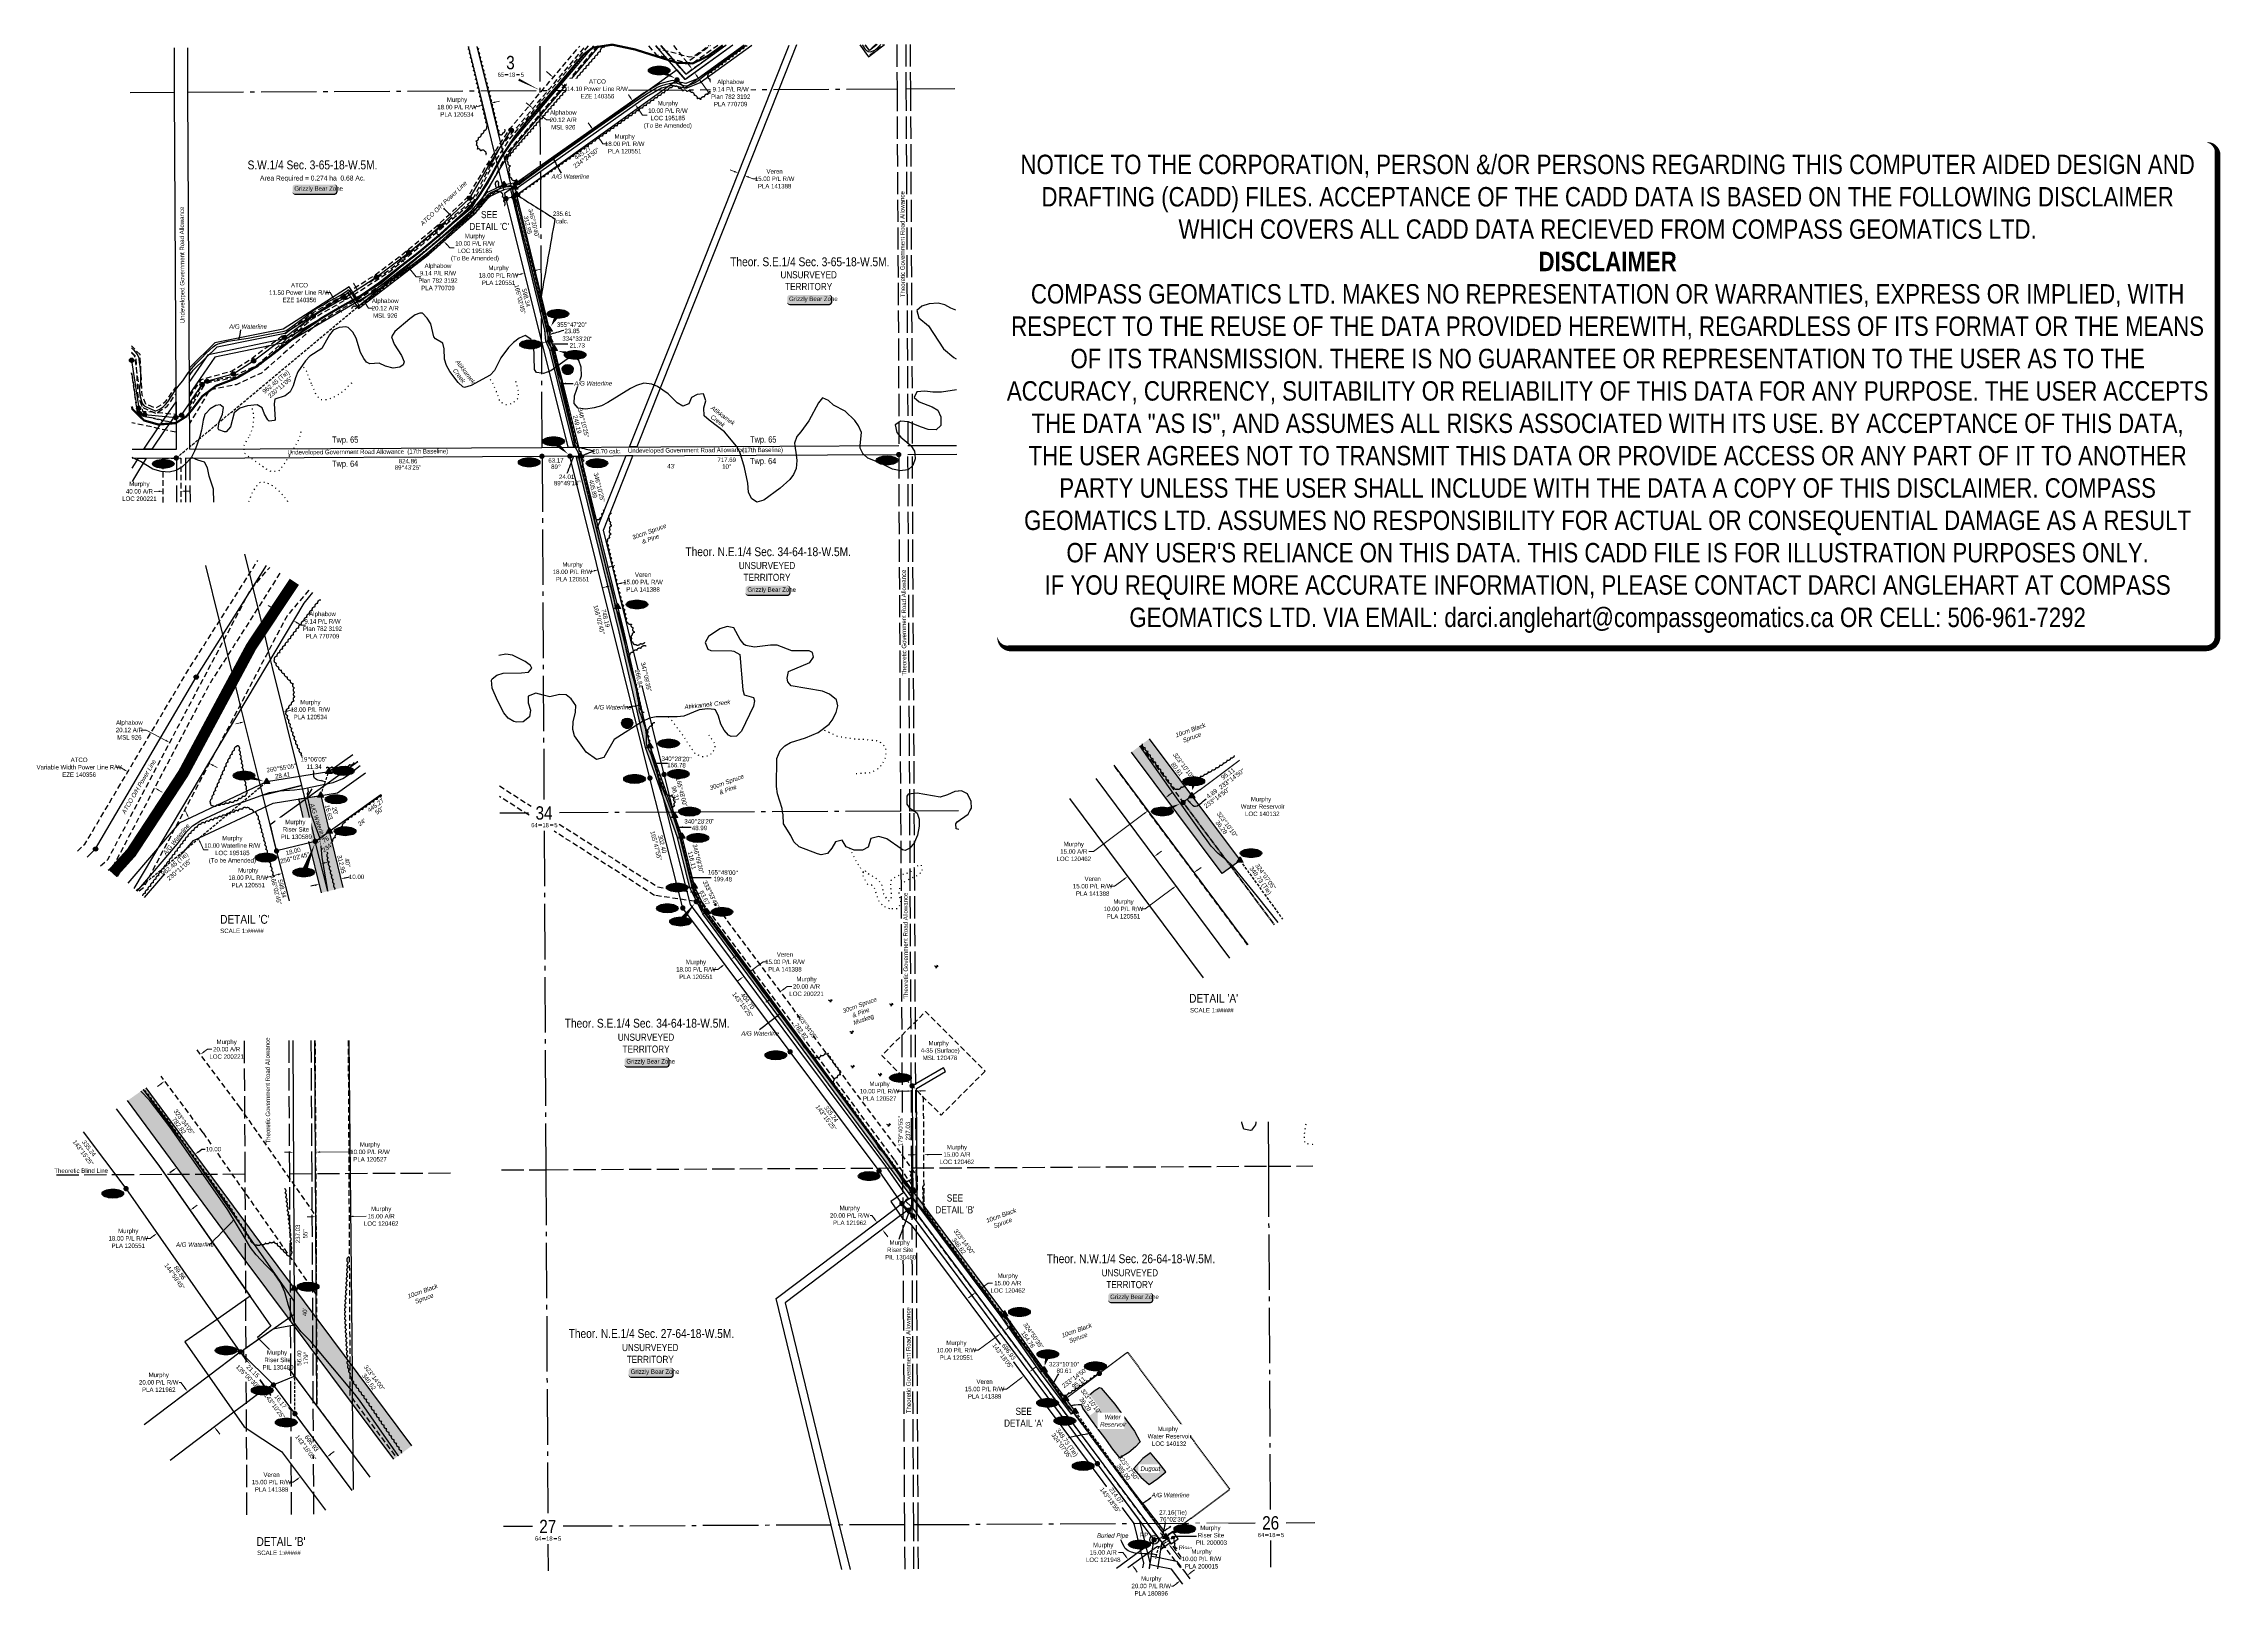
# Model space of a CAD drawing. Extents: x 522460 to 527368, y 6046501 to 6050026.
import ezdxf
from ezdxf.enums import TextEntityAlignment as Align

# ---------------------------------------------------------------- set-up
doc = ezdxf.new("R2010")
doc.units = 0
doc.header["$LTSCALE"] = 5
doc.header["$PDSIZE"] = 0.5
for name, pattern in [('0', [1, 1, 0]), ('foc-ACCESSROAD', [3.75, 2.5, -1.25]), ('foc-FLOWLINE', [3.75, 2.5, -1.25]), ('foc-QUARTERLINE', [33, 25, -3, 2, -3]), ('foc-TIELINE', [1.875, 1.25, -0.625]), ('foc-TOPO', [1, 0.2, -0.8]), ('foc-TRAV', [1.875, 1.25, -0.625]), ('foc-UNSURVEYED', [12.5, 10, -2.5]), ('foc-WHEELTRACKS', [2, 0.4, -1.6]), ('POWERLINE5', [7.8, 2.4, -0.6, 0.6, -0.6, 0.6, -0.6, 2.4]), ('UG_PIPE', [1.875, 1.25, -0.625])]:
    doc.linetypes.add(name, pattern=pattern)
doc.layers.get('Defpoints').update_dxf_attribs({"color": 9})
for name, color, linetype in [('10', 1, 'Continuous'), ('35', 37, 'Continuous'), ('9', 3, 'Continuous'), ('AS-PIPE-AG', 44, 'Continuous'), ('AS-PIPE-UG', 44, 'UG_PIPE'), ('AS-PIPE-UG-T', 44, 'Continuous'), ('AS-POWER', 104, 'foc-POWER'), ('AS-POWER-EXISTING', 72, 'POWERLINE5'), ('AS-POWER-T', 104, 'Continuous'), ('AS-ROADS', 254, 'Continuous'), ('AS-SYMBOL', 7, 'Continuous'), ('AS-WILDLIFE-BLOCK', 131, 'Continuous'), ('C-AR', 13, 'foc-ACCESSROAD'), ('C-RW', 13, 'Continuous'), ('C-SYMBOL', 7, 'Continuous'), ('C-WS', 13, 'foc-ACCESSROAD'), ('D-TXT', 6, 'Continuous'), ('DETAIL-T', 7, 'Continuous'), ('F-AR', 190, 'foc-ACCESSROAD'), ('F-EZE', 190, 'foc-FLOWLINE'), ('F-RW', 190, 'Continuous'), ('F-WS', 190, 'foc-ACCESSROAD'), ('L-AREAREQUIRED', 7, 'Continuous'), ('L-BD', 7, 'Continuous'), ('L-BD1', 253, 'Continuous'), ('L-MON', 1, 'Continuous'), ('L-ROAD-T', 7, 'Continuous'), ('L-SEC', 7, 'Continuous'), ('L-SECLBL', 7, 'Continuous'), ('L-SECQ', 8, 'foc-QUARTERLINE'), ('L-TIE', 7, 'foc-TIELINE'), ('L-TIE-T', 7, 'Continuous'), ('L-UNS-T', 3, 'Continuous'), ('L-USEC', 7, 'foc-UNSURVEYED'), ('P-CROSSINGS', 250, 'Continuous'), ('P-ELEVATION', 7, 'Continuous'), ('P-PROPOSED', 10, 'Continuous'), ('P-PROPOSED-H', 21, 'Continuous'), ('P-STATION', 7, 'Continuous'), ('P-TRAV', 4, 'foc-TRAV'), ('P-TXT', 4, 'Continuous'), ('T-BUSH', 110, '0'), ('T-BUSH-T', 110, 'Continuous'), ('T-GENERAL', 48, 'foc-TOPO'), ('T-WATER', 160, 'Continuous'), ('T-WATER-H', 133, 'Continuous'), ('T-WATER-P3', 160, 'foc-WHEELTRACKS'), ('T-WATER-T', 170, 'Continuous')]:
    doc.layers.add(name, color=color, linetype=linetype)
for name, color, linetype, lineweight in [('AS-GENERAL', 48, 'Continuous', 18), ('C-AR-T', 13, 'Continuous', 9), ('C-RW-T', 13, 'Continuous', 9), ('C-WS-T', 13, 'Continuous', 9), ('F-AR-T', 190, 'Continuous', 9), ('F-EZE-T', 190, 'Continuous', 9), ('F-RW-T', 190, 'Continuous', 9), ('F-WS-T', 190, 'Continuous', 9)]:
    doc.layers.add(name, color=color, linetype=linetype, lineweight=lineweight)
doc.layers.add('DISCLAIMER', color=7, linetype='Continuous', plot=False)
doc.styles.add('100L', font='ARIALN.TTF', dxfattribs={"height": 11})
doc.styles.add('175L', font='ARIALN.TTF', dxfattribs={"height": 20})
doc.styles.add('80', font='ARIALN.TTF', dxfattribs={"height": 10})
doc.styles.add('80CG', font='ARIALN.TTF', dxfattribs={"height": 10})
doc.styles.add('80L', font='ARIALN.TTF', dxfattribs={"height": 10})
doc.styles.add('Crossing', font='ARIALN.TTF', dxfattribs={"height": 10})
doc.styles.add('foc-LtypeFont', font='ARIALN.TTF', dxfattribs={"height": 7.35})
doc.styles.add('SIMPLEX', font='ARIALN.TTF')
doc.linetypes.add('foc-POWER', pattern='A,6,-1,["P",foc-LtypeFont,S=0.2,R=0,X=-0.625,Y=-0.75],-1.24,4', length=12.24)
doc.linetypes.add('foc-TOPO-flowdirection-NOLINE', pattern='A,0,[">",foc-LtypeFont,S=0.3,R=0,X=0,Y=-0.945],-20,[">",foc-LtypeFont,S=0.3,R=0,X=0,Y=-0.945],0', length=20)
doc.dimstyles.new('Compass 5 000', dxfattribs={"dimscale": 5, "dimtxt": 9, "dimasz": 2, "dimexe": 0.2, "dimexo": 0.0625, "dimgap": 0.5, "dimtad": 0, "dimtih": 1, "dimtoh": 1, "dimzin": 0, "dimdsep": 46, "dimtxsty": '80CG', "dimcen": 0.1, "dimse1": 1, "dimse2": 1, "dimclrd": 256, "dimclrt": 256, "dimaunit": 1, "dimadec": 4, "dimazin": 0, "dimtfac": 0.06, "dimtofl": 0, "dimtmove": 0, "dimatfit": 1, "dimfxl": 0.2, "dimtolj": 1, "dimtzin": 0, "dimlwd": -1, "dimarcsym": 0})

# ---------------------------------------------------------------- blocks, each defined once
blk = doc.blocks.new('fdia')
at = {"color": 255, "const_width": 1}
blk.add_lwpolyline([(-0.5, 0, 1), (0.5, 0, 1)], format="xyb", close=True, dxfattribs=at)
blk = doc.blocks.new('Fdiaa')
blk.add_blockref('fdia', (0, 0))
blk = doc.blocks.new('fdib')
at = {"color": 1, "const_width": 1.6}
blk.add_lwpolyline([(-0.4, 0, 1), (0.4, 0, 1)], format="xyb", close=True, dxfattribs=at)
at = {"color": 1}
blk.add_circle((0, 0), 0.8, dxfattribs=at)
blk = doc.blocks.new('Fdibb')
blk.add_blockref('fdib', (0, 0))
blk = doc.blocks.new('fdicc')
for name in ['Fdibb', 'Fdiaa']:
    blk.add_blockref(name, (0, 0))
blk = doc.blocks.new('FDI')
blk.add_blockref('fdicc', (0, 0))
blk = doc.blocks.new('POWERPOLE')
h = blk.add_hatch(color=255)
edge = h.paths.add_edge_path()
edge.add_arc((0, 0), 0.96, 0, 360)
at = {"linetype": 'Continuous'}
for p, q in [((0.68, -0.68), (-0.68, 0.68)), ((-0.68, -0.68), (0.68, 0.68))]:
    blk.add_line(p, q, dxfattribs=at)
blk.add_circle((0, 0), 0.96, dxfattribs=at)
blk = doc.blocks.new('*U364')
at = {"layer": 'P-ELEVATION'}
h = blk.add_hatch(color=111, dxfattribs=at)
h.dxf.hatch_style = 1
edge = h.paths.add_edge_path()
edge.add_ellipse((0, 0), major_axis=(-24.4, 0), ratio=0.410256, start_angle=0, end_angle=360)
at = {"layer": 'P-ELEVATION', "color": 7, "flags": 128}
blk.add_lwpolyline([(0, 0, 12.5, 0, 0), (-10.7, -2.2, 0, 0, 0)], format="xyseb", dxfattribs=at)
at = {"layer": 'P-ELEVATION', "color": 7}
blk.add_ellipse((0, 0), major_axis=(-24.4, 0), ratio=0.410256, dxfattribs=at)
at = {"layer": 'P-ELEVATION', "style": '80'}
blk.add_attdef('ELEVATION', text='', height=10, dxfattribs=at).set_placement((0, 0), align=Align.MIDDLE_CENTER)
blk = doc.blocks.new('*U398')
at = {"layer": 'P-ELEVATION'}
h = blk.add_hatch(color=111, dxfattribs=at)
h.dxf.hatch_style = 1
edge = h.paths.add_edge_path()
edge.add_ellipse((0, 0), major_axis=(-24.4, 0), ratio=0.410256, start_angle=0, end_angle=360)
at = {"layer": 'P-ELEVATION', "color": 7, "flags": 128}
blk.add_lwpolyline([(0, 0, 12.5, 0, 0), (33, -29.1, 0, 0, 0)], format="xyseb", dxfattribs=at)
at = {"layer": 'P-ELEVATION', "color": 7}
blk.add_ellipse((0, 0), major_axis=(-24.4, 0), ratio=0.410256, dxfattribs=at)
at = {"layer": 'P-ELEVATION', "style": '80'}
blk.add_attdef('ELEVATION', text='', height=10, dxfattribs=at).set_placement((0, 0), align=Align.MIDDLE_CENTER)
blk = doc.blocks.new('L-SECLBL')
at = {"layer": '9', "color": 7}
for p, q in [((-5.1, -27.8), (-12.3, -27.8)), ((20.7, -27.8), (13.5, -27.8))]:
    blk.add_line(p, q, dxfattribs=at)
at = {"layer": '10', "color": 2, "style": 'SIMPLEX'}
blk.add_attdef('SEC', text='', height=30, dxfattribs=at).set_placement((0, 0), align=Align.MIDDLE)
at = {"layer": '10', "color": 5, "style": '80L'}
blk.add_attdef('TWP', text='', height=9.5, dxfattribs=at).set_placement((-14.4, -27.4), align=Align.MIDDLE_RIGHT)
blk.add_attdef('RGE', text='', height=9.5, dxfattribs=at).set_placement((3.6, -27.4), align=Align.MIDDLE_CENTER)
blk.add_attdef('MER', text='', height=9.5, dxfattribs=at).set_placement((23.2, -27.4), align=Align.MIDDLE_LEFT)
blk = doc.blocks.new('MUSK')
at = {"layer": 'T-GENERAL', "linetype": 'Continuous'}
for centre, radius, start, end in [((-0.86, 0.03), 0.856, 357.79145, 88.28967), ((1.86, 0.15), 1.86, 140.73204, 184.68714), ((1.91, -0.8), 2.08, 122.44271, 157.21454)]:
    blk.add_arc(centre, radius, start, end, dxfattribs=at)
blk = doc.blocks.new('*D366')
at = {"layer": 'C-AR-T', "transparency": 16777216}
for p, q in [((524582, 6047226.2), (524590, 6047232.1)), ((524590, 6047232.1), (524600, 6047232.1)), ((524553.9, 6047205.2), (524545.9, 6047199.3))]:
    blk.add_line(p, q, dxfattribs=at)
for points in [[(524552.9, 6047206.6), (524554.9, 6047203.9), (524561.9, 6047211.2)], [(524581, 6047227.5), (524583, 6047224.8), (524573.9, 6047220.2)]]:
    blk.add_solid(points, dxfattribs=at)
at = {"layer": 'Defpoints', "color": 0, "transparency": 16777216}
for p in [(524573.9, 6047220.2), (524649.6, 6047093.6), (524661.7, 6047102.6)]:
    blk.add_point(p, dxfattribs=at)
at = {"layer": 'C-AR-T', "transparency": 16777216, "insert": (524634.2, 6047232.1), "char_height": 10, "attachment_point": 5, "style": '80CG'}
blk.add_mtext('\\A1;Murphy\\P15.00 A/R\\PLOC 120462', dxfattribs=at)
blk = doc.blocks.new('*D367')
at = {"layer": 'C-AR-T', "transparency": 16777216}
for p, q in [((524634.5, 6047130.8), (524642.5, 6047136.7)), ((524567.4, 6047080.8), (524557.4, 6047080.8)), ((524610.2, 6047112.7), (524567.4, 6047080.8))]:
    blk.add_line(p, q, dxfattribs=at)
for points in [[(524633.5, 6047132.1), (524635.5, 6047129.4), (524626.5, 6047124.8)], [(524609.2, 6047114), (524611.2, 6047111.3), (524618.3, 6047118.7)]]:
    blk.add_solid(points, dxfattribs=at)
at = {"layer": 'Defpoints', "color": 0, "transparency": 16777216}
for p in [(524618.3, 6047118.7), (524696.6, 6047013.5), (524704.8, 6047019.6)]:
    blk.add_point(p, dxfattribs=at)
at = {"layer": 'C-AR-T', "transparency": 16777216, "insert": (524518.3, 6047080.8), "char_height": 10, "attachment_point": 5, "style": '80CG'}
blk.add_mtext('\\A1;Murphy\\P10.00 P/L R/W\\PPLA 120551', dxfattribs=at)
blk = doc.blocks.new('*D368')
at = {"layer": 'C-AR-T', "transparency": 16777216}
for p, q in [((524327.4, 6047384.7), (524317.4, 6047384.7)), ((524333.4, 6047376.8), (524327.4, 6047384.7)), ((524357.5, 6047344.8), (524363.5, 6047336.8))]:
    blk.add_line(p, q, dxfattribs=at)
for points in [[(524334.8, 6047377.8), (524332.1, 6047375.8), (524339.5, 6047368.8)], [(524358.8, 6047345.8), (524356.2, 6047343.8), (524351.5, 6047352.8)]]:
    blk.add_solid(points, dxfattribs=at)
at = {"layer": 'Defpoints', "color": 0, "transparency": 16777216}
for p in [(524351.3, 6047377.7), (524351.5, 6047352.8), (524363.3, 6047361.7)]:
    blk.add_point(p, dxfattribs=at)
at = {"layer": 'C-AR-T', "transparency": 16777216, "insert": (524277.9, 6047384.7), "char_height": 10, "attachment_point": 5, "style": '80CG', "bg_fill": 3, "box_fill_scale": 1.1, "bg_fill_color": 256, "bg_fill_true_color": 13158600, "bg_fill_transparency": 0}
blk.add_mtext('\\A1;Murphy\\P20.00 P/L R/W\\PPLA 121962', dxfattribs=at)
blk = doc.blocks.new('*D369')
at = {"layer": 'C-AR-T', "transparency": 16777216}
for p, q in [((524893.7, 6046625), (524883.7, 6046625)), ((524899.6, 6046617), (524893.7, 6046625)), ((524920.3, 6046588.7), (524926.2, 6046580.7))]:
    blk.add_line(p, q, dxfattribs=at)
for points in [[(524900.9, 6046617.9), (524898.2, 6046616), (524905.5, 6046608.9)], [(524921.6, 6046589.7), (524918.9, 6046587.7), (524914.3, 6046596.8)]]:
    blk.add_solid(points, dxfattribs=at)
at = {"layer": 'Defpoints', "color": 0, "transparency": 16777216}
for p in [(524899.2, 6046604.3), (524905.5, 6046608.9), (524908, 6046592.2)]:
    blk.add_point(p, dxfattribs=at)
at = {"layer": 'C-AR-T', "transparency": 16777216, "insert": (524849.4, 6046625), "char_height": 10, "attachment_point": 5, "style": '80CG'}
blk.add_mtext('\\A1;Murphy\\P15.00 A/R\\PLOC 121948', dxfattribs=at)
blk = doc.blocks.new('*D371')
at = {"layer": 'C-AR-T', "transparency": 16777216}
for p, q in [((524419.9, 6047521.4), (524409.9, 6047521.3)), ((524454.9, 6047521.8), (524485.2, 6047522.1))]:
    blk.add_line(p, q, dxfattribs=at)
for points in [[(524419.9, 6047523.1), (524419.9, 6047519.8), (524429.9, 6047521.5)], [(524454.8, 6047523.4), (524454.9, 6047520.1), (524444.9, 6047521.7)]]:
    blk.add_solid(points, dxfattribs=at)
at = {"layer": 'Defpoints', "color": 0, "transparency": 16777216}
for p in [(524430, 6047509.3), (524444.9, 6047521.7), (524445, 6047509.4)]:
    blk.add_point(p, dxfattribs=at)
at = {"layer": 'C-AR-T', "transparency": 16777216, "insert": (524519.5, 6047522.1), "char_height": 10, "attachment_point": 5, "style": '80CG'}
blk.add_mtext('\\A1;Murphy\\P15.00 A/R\\PLOC 120462', dxfattribs=at)
blk = doc.blocks.new('*D372')
at = {"layer": 'C-RW-T', "transparency": 16777216}
for p, q in [((524018.6, 6047968.1), (524026.6, 6047974)), ((523980.1, 6047939.3), (523970.1, 6047939.3)), ((523988.2, 6047945.3), (523980.1, 6047939.3))]:
    blk.add_line(p, q, dxfattribs=at)
for points in [[(524017.6, 6047969.4), (524019.6, 6047966.7), (524010.6, 6047962.1)], [(523987.2, 6047946.7), (523989.2, 6047944), (523996.2, 6047951.3)]]:
    blk.add_solid(points, dxfattribs=at)
at = {"layer": 'Defpoints', "color": 0, "transparency": 16777216}
for p in [(524010.6, 6047962.1), (524018.9, 6047920.8), (524033.4, 6047931.6)]:
    blk.add_point(p, dxfattribs=at)
at = {"layer": 'C-RW-T', "transparency": 16777216, "insert": (523931, 6047939.3), "char_height": 10, "attachment_point": 5, "style": '80CG'}
blk.add_mtext('\\A1;Murphy\\P18.00 P/L R/W\\PPLA 120551', dxfattribs=at)
blk = doc.blocks.new('*D373')
at = {"layer": 'C-RW-T', "transparency": 16777216}
for p, q in [((524408.5, 6047665.1), (524384.2, 6047664.8)), ((524438.5, 6047665.4), (524448.5, 6047665.5))]:
    blk.add_line(p, q, dxfattribs=at)
for points in [[(524408.5, 6047666.7), (524408.6, 6047663.4), (524418.5, 6047665.2)], [(524438.5, 6047667), (524438.5, 6047663.7), (524428.5, 6047665.3)]]:
    blk.add_solid(points, dxfattribs=at)
at = {"layer": 'Defpoints', "color": 0, "transparency": 16777216}
for p in [(524418.5, 6047665.2), (524418.7, 6047644.3), (524428.7, 6047644.4)]:
    blk.add_point(p, dxfattribs=at)
at = {"layer": 'C-RW-T', "transparency": 16777216, "insert": (524345.1, 6047664.8), "char_height": 10, "attachment_point": 5, "style": '80CG'}
blk.add_mtext('\\A1;Murphy\\P10.00 P/L R/W\\PPLA 120527', dxfattribs=at)
blk = doc.blocks.new('*D375')
at = {"layer": 'C-RW-T', "transparency": 16777216}
for p, q in [((523738.4, 6048847.2), (523748.1, 6048849.6)), ((523701.5, 6048838), (523691.8, 6048835.6))]:
    blk.add_line(p, q, dxfattribs=at)
for points in [[(523738, 6048848.8), (523738.8, 6048845.5), (523728.7, 6048844.7)], [(523701.1, 6048839.6), (523701.9, 6048836.4), (523711.2, 6048840.4)]]:
    blk.add_solid(points, dxfattribs=at)
at = {"layer": 'Defpoints', "color": 0, "transparency": 16777216}
for p in [(523711.2, 6048840.4), (523718.1, 6048812.5), (523735.6, 6048816.9)]:
    blk.add_point(p, dxfattribs=at)
at = {"layer": 'C-RW-T', "transparency": 16777216, "insert": (523652.7, 6048835.6), "char_height": 10, "attachment_point": 5, "style": '80CG'}
blk.add_mtext('\\A1;Murphy{\\A1;\\P18.00 P/L R/W\\PPLA 120551}', dxfattribs=at)
blk = doc.blocks.new('*D376')
at = {"layer": 'C-RW-T', "transparency": 16777216}
for p, q in [((523693.7, 6049839.8), (523688, 6049848)), ((523715.6, 6049808.6), (523721.3, 6049800.4)), ((523721.3, 6049800.4), (523731.3, 6049800.4))]:
    blk.add_line(p, q, dxfattribs=at)
for points in [[(523695.1, 6049840.7), (523692.4, 6049838.8), (523699.5, 6049831.6)], [(523716.9, 6049809.6), (523714.2, 6049807.7), (523709.8, 6049816.8)]]:
    blk.add_solid(points, dxfattribs=at)
at = {"layer": 'Defpoints', "color": 0, "transparency": 16777216}
for p in [(523739.2, 6049859.4), (523749.5, 6049844.6), (523709.8, 6049816.8)]:
    blk.add_point(p, dxfattribs=at)
at = {"layer": 'C-RW-T', "transparency": 16777216, "insert": (523770.4, 6049800.4), "char_height": 10, "attachment_point": 5, "style": '80CG'}
blk.add_mtext('\\A1;Murphy{\\A1;\\P18.00 P/L R/W\\PPLA 120551}', dxfattribs=at)
blk = doc.blocks.new('*D377')
at = {"layer": 'C-RW-T', "transparency": 16777216}
for p, q in [((523534.8, 6049506.3), (523525.1, 6049503.9)), ((523571.7, 6049515.5), (523581.4, 6049517.9))]:
    blk.add_line(p, q, dxfattribs=at)
for points in [[(523534.4, 6049507.9), (523535.2, 6049504.7), (523544.5, 6049508.7)], [(523571.3, 6049517.1), (523572.1, 6049513.9), (523562, 6049513.1)]]:
    blk.add_solid(points, dxfattribs=at)
at = {"layer": 'Defpoints', "color": 0, "transparency": 16777216}
for p in [(523556.1, 6049536.5), (523538.7, 6049532.1), (523544.5, 6049508.7)]:
    blk.add_point(p, dxfattribs=at)
at = {"layer": 'C-RW-T', "transparency": 16777216, "insert": (523486, 6049503.9), "char_height": 10, "attachment_point": 5, "style": '80CG'}
blk.add_mtext('\\A1;Murphy{\\A1;\\P18.00 P/L R/W\\PPLA 120551}', dxfattribs=at)
blk = doc.blocks.new('*D378')
at = {"layer": 'C-RW-T', "transparency": 16777216}
for p, q in [((523441.2, 6049885.5), (523431.4, 6049883.2)), ((523478.1, 6049894.3), (523487.9, 6049896.6))]:
    blk.add_line(p, q, dxfattribs=at)
for points in [[(523440.8, 6049887.1), (523441.6, 6049883.9), (523450.9, 6049887.8)], [(523477.8, 6049895.9), (523478.5, 6049892.7), (523468.4, 6049892)]]:
    blk.add_solid(points, dxfattribs=at)
at = {"layer": 'Defpoints', "color": 0, "transparency": 16777216}
for p in [(523449.7, 6049893), (523450.9, 6049887.8), (523467.2, 6049897.1)]:
    blk.add_point(p, dxfattribs=at)
at = {"layer": 'C-RW-T', "transparency": 16777216, "insert": (523392.4, 6049883.2), "char_height": 10, "attachment_point": 5, "style": '80CG'}
blk.add_mtext('\\A1;Murphy{\\A1;\\P18.00 P/L R/W \\PPLA 120534}', dxfattribs=at)
blk = doc.blocks.new('*D379')
at = {"layer": 'Defpoints', "color": 0, "transparency": 16777216}
for p in [(523169.4, 6049469), (523179.6, 6049451.7), (523179.7, 6049451.7)]:
    blk.add_point(p, dxfattribs=at)
at = {"layer": 'F-AR-T', "transparency": 16777216}
for p, q in [((523164.1, 6049477.5), (523159, 6049486.1)), ((523184.8, 6049443.1), (523192.7, 6049429.8)), ((523192.7, 6049429.8), (523202.7, 6049429.8))]:
    blk.add_line(p, q, dxfattribs=at)
for points in [[(523165.6, 6049478.4), (523162.7, 6049476.6), (523169.3, 6049468.9)], [(523186.2, 6049443.9), (523183.3, 6049442.2), (523179.6, 6049451.7)]]:
    blk.add_solid(points, dxfattribs=at)
at = {"layer": 'F-AR-T', "transparency": 16777216, "insert": (523230.5, 6049429.8), "char_height": 10, "attachment_point": 5, "style": '80CG'}
blk.add_mtext('\\A1;Alphabow\\P20.12 A/R\\PMSL 926', dxfattribs=at)
blk = doc.blocks.new('*D380')
at = {"layer": 'Defpoints', "color": 0, "transparency": 16777216}
for p in [(523566.2, 6049883.3), (523578.9, 6049867.3), (523581.5, 6049870.4)]:
    blk.add_point(p, dxfattribs=at)
at = {"layer": 'F-AR-T', "transparency": 16777216}
for p, q in [((523556, 6049886.7), (523548.3, 6049893.2)), ((523586.6, 6049860.8), (523594.2, 6049854.4)), ((523594.2, 6049854.4), (523604.2, 6049854.4))]:
    blk.add_line(p, q, dxfattribs=at)
for points in [[(523557, 6049888), (523554.9, 6049885.5), (523563.6, 6049880.3)], [(523587.6, 6049862.1), (523585.5, 6049859.6), (523578.9, 6049867.3)]]:
    blk.add_solid(points, dxfattribs=at)
at = {"layer": 'F-AR-T', "transparency": 16777216, "insert": (523631.9, 6049854.4), "char_height": 10, "attachment_point": 5, "style": '80CG'}
blk.add_mtext('\\A1;Alphabow\\P20.12 A/R\\PMSL 926', dxfattribs=at)
blk = doc.blocks.new('*D381')
at = {"layer": 'Defpoints', "color": 0, "transparency": 16777216}
for p in [(523116.1, 6049447.5), (523116.3, 6049447.6), (523121.8, 6049437.6)]:
    blk.add_point(p, dxfattribs=at)
at = {"layer": 'F-EZE-T', "transparency": 16777216}
for p, q in [((523106.4, 6049465), (523096.4, 6049465)), ((523111.4, 6049456.3), (523106.4, 6049465)), ((523127.1, 6049429), (523132.1, 6049420.4))]:
    blk.add_line(p, q, dxfattribs=at)
for points in [[(523112.8, 6049457.1), (523109.9, 6049455.5), (523116.3, 6049447.6)], [(523128.5, 6049429.9), (523125.6, 6049428.2), (523122.1, 6049437.7)]]:
    blk.add_solid(points, dxfattribs=at)
at = {"layer": 'F-EZE-T', "transparency": 16777216, "insert": (523037.2, 6049465), "char_height": 10, "width": 573.044, "attachment_point": 5, "style": '80CG'}
blk.add_mtext('\\A1;ATCO\\P11.50 Power Line R/W\\PEZE 140356', dxfattribs=at)
blk = doc.blocks.new('*D382')
at = {"layer": 'Defpoints', "color": 0, "transparency": 16777216}
for p in [(524670.8, 6047023.1), (524720.7, 6046956), (524732.8, 6046964.9)]:
    blk.add_point(p, dxfattribs=at)
at = {"layer": 'F-RW-T', "transparency": 16777216}
for p, q in [((524690.8, 6047038), (524698.8, 6047044)), ((524630.9, 6046993.3), (524620.9, 6046993.3)), ((524662.7, 6047017.1), (524630.9, 6046993.3))]:
    blk.add_line(p, q, dxfattribs=at)
for points in [[(524689.8, 6047039.3), (524691.8, 6047036.7), (524682.8, 6047032)], [(524661.8, 6047018.4), (524663.7, 6047015.7), (524670.8, 6047023.1)]]:
    blk.add_solid(points, dxfattribs=at)
at = {"layer": 'F-RW-T', "transparency": 16777216, "insert": (524581.8, 6046993.3), "char_height": 10, "attachment_point": 5, "style": '80CG'}
blk.add_mtext('\\A1;Veren\\P15.00 P/L R/W\\PPLA 141388', dxfattribs=at)
blk = doc.blocks.new('*D383')
at = {"layer": 'Defpoints', "color": 0, "transparency": 16777216}
for p in [(524051.2, 6047932.8), (524071, 6047881.2), (524083, 6047890.1)]:
    blk.add_point(p, dxfattribs=at)
at = {"layer": 'F-RW-T', "transparency": 16777216}
for p, q in [((524031.2, 6047917.8), (524023.1, 6047911.8)), ((524059.2, 6047938.8), (524082.6, 6047956.2)), ((524082.6, 6047956.2), (524092.6, 6047956.2))]:
    blk.add_line(p, q, dxfattribs=at)
for points in [[(524030.2, 6047919.2), (524032.2, 6047916.5), (524039.2, 6047923.8)], [(524058.2, 6047940.1), (524060.2, 6047937.4), (524051.2, 6047932.8)]]:
    blk.add_solid(points, dxfattribs=at)
at = {"layer": 'F-RW-T', "transparency": 16777216, "insert": (524131.7, 6047956.2), "char_height": 10, "attachment_point": 5, "style": '80CG'}
blk.add_mtext('\\A1;Veren\\P15.00 P/L R/W\\PPLA 141388', dxfattribs=at)
blk = doc.blocks.new('*D384')
at = {"layer": 'Defpoints', "color": 0, "transparency": 16777216}
for p in [(523753.3, 6048807.7), (523744.4, 6048781.4), (523759, 6048785)]:
    blk.add_point(p, dxfattribs=at)
at = {"layer": 'F-RW-T', "transparency": 16777216}
for p, q in [((523729, 6048801.7), (523719.3, 6048799.3)), ((523763, 6048810.1), (523772.7, 6048812.5))]:
    blk.add_line(p, q, dxfattribs=at)
for points in [[(523728.6, 6048803.3), (523729.5, 6048800.1), (523738.8, 6048804.1)], [(523762.6, 6048811.7), (523763.4, 6048808.5), (523753.3, 6048807.7)]]:
    blk.add_solid(points, dxfattribs=at)
at = {"layer": 'F-RW-T', "transparency": 16777216, "insert": (523811.8, 6048812.5), "char_height": 10, "attachment_point": 5, "style": '80CG'}
blk.add_mtext('\\A1;Veren\\P15.00 P/L R/W\\PPLA 141388', dxfattribs=at)
blk = doc.blocks.new('*D385')
at = {"layer": 'Defpoints', "color": 0, "transparency": 16777216}
for p in [(524021.1, 6049720.1), (524035, 6049714.5), (524040.7, 6049728.9)]:
    blk.add_point(p, dxfattribs=at)
at = {"layer": 'F-RW-T', "transparency": 16777216}
for p, q in [((524017.5, 6049738.2), (524008.2, 6049741.9)), ((524050, 6049725.3), (524059.3, 6049721.6)), ((524059.3, 6049721.6), (524069.3, 6049721.6))]:
    blk.add_line(p, q, dxfattribs=at)
for points in [[(524018.1, 6049739.7), (524016.9, 6049736.6), (524026.8, 6049734.5)], [(524050.6, 6049726.8), (524049.4, 6049723.7), (524040.7, 6049728.9)]]:
    blk.add_solid(points, dxfattribs=at)
at = {"layer": 'F-RW-T', "transparency": 16777216, "insert": (524108.4, 6049721.6), "char_height": 10, "attachment_point": 5, "style": '80CG'}
blk.add_mtext('\\A1;Veren\\P15.00 P/L R/W\\PPLA 141388', dxfattribs=at)
blk = doc.blocks.new('*D386')
at = {"layer": 'Defpoints', "color": 0, "transparency": 16777216}
for p in [(523377.9, 6049614.1), (523383.7, 6049607), (523276.1, 6049530.1)]:
    blk.add_point(p, dxfattribs=at)
at = {"layer": 'F-RW-T', "transparency": 16777216}
for p, q in [((523269.7, 6049537.8), (523263.4, 6049545.6)), ((523288.3, 6049515.4), (523300.6, 6049500.4)), ((523300.6, 6049500.4), (523310.6, 6049500.4))]:
    blk.add_line(p, q, dxfattribs=at)
for points in [[(523271, 6049538.9), (523268.4, 6049536.8), (523276.1, 6049530.1)], [(523289.6, 6049516.4), (523287, 6049514.3), (523281.9, 6049523.1)]]:
    blk.add_solid(points, dxfattribs=at)
at = {"layer": 'F-RW-T', "transparency": 16777216, "insert": (523349.4, 6049500.4), "char_height": 10, "attachment_point": 5, "style": '80CG'}
blk.add_mtext('\\A1;Alphabow\\P9.14 P/L R/W\\PPlan 782 3192\\PPLA 770709', dxfattribs=at)
blk = doc.blocks.new('*D387')
at = {"layer": 'Defpoints', "color": 0, "transparency": 16777216}
for p in [(523916, 6049963.3), (523921.3, 6049955.9), (523928, 6049960.6)]:
    blk.add_point(p, dxfattribs=at)
at = {"layer": 'F-RW-T', "transparency": 16777216}
for p, q in [((523916.9, 6049976.2), (523911, 6049984.3)), ((523933.8, 6049952.5), (523960.6, 6049915)), ((523960.6, 6049915), (523970.6, 6049915))]:
    blk.add_line(p, q, dxfattribs=at)
for points in [[(523918.2, 6049977.2), (523915.5, 6049975.2), (523922.7, 6049968.1)], [(523935.2, 6049953.5), (523932.4, 6049951.5), (523928, 6049960.6)]]:
    blk.add_solid(points, dxfattribs=at)
at = {"layer": 'F-RW-T', "transparency": 16777216, "insert": (524009.3, 6049915), "char_height": 10, "attachment_point": 5, "style": '80CG', "bg_fill": 3, "box_fill_scale": 1.1, "bg_fill_color": 256, "bg_fill_true_color": 13158600, "bg_fill_transparency": 0}
blk.add_mtext('\\A1;Alphabow\\P9.14 P/L R/W\\PPlan 782 3192\\PPLA 770709', dxfattribs=at)
blk = doc.blocks.new('*U388')
h = blk.add_hatch(color=255)
edge = h.paths.add_edge_path()
edge.add_line((-44, -11.5), (44, -11.5))
edge.add_arc((44, -5.5), 6, 270, 360)
edge.add_line((50, -5.5), (50, 4))
edge.add_arc((44, 4), 6, 0, 90)
edge.add_line((44, 10), (-44, 10))
edge.add_arc((-44, 4), 6, 90, 180)
edge.add_line((-50, 4), (-50, -5.5))
edge.add_arc((-44, -5.5), 6, 180, 270)
at = {"color": 131, "flags": 128}
blk.add_lwpolyline([(-44, -11.5, 3, 3, 0), (44, -11.5, 3, 3, 0.414214), (50, -5.5, 3, 3, 0), (50, 4, 3, 0, 0.414214), (44, 10, 0, 0, 0), (-44, 10, 0, 0, 0.414214), (-50, 4, 0, 0, 0), (-50, -5.5, 0, 3, 0.414214)], format="xyseb", close=True, dxfattribs=at)
at = {"color": 131, "style": '80'}
blk.add_attdef('ENTER_TEXT_001', (-36, -5), '', height=10, dxfattribs=at)
blk = doc.blocks.new('riser')
h = blk.add_hatch(color=255)
h.dxf.hatch_style = 1
edge = h.paths.add_edge_path()
edge.add_arc((0, 0), 0.7, 0, 360)
blk.add_hatch(color=48).paths.add_polyline_path([(0.58, -0.15), (-0.58, -0.15, 0.774597)])
at = {"color": 48}
blk.add_line((-0.58, -0.15), (0.58, -0.15), dxfattribs=at)
blk.add_circle((0, 0), 0.6, dxfattribs=at)
blk = doc.blocks.new('TRIA')
blk.add_hatch(color=255).paths.add_polyline_path([(-0.04, 1.52), (-1.47, -0.87), (1.39, -0.87)])
blk = doc.blocks.new('Hybrid_EC')
at = {"color": 251}
for points in [[(-1.3, -0.74), (0, 1.42), (1.3, -0.74)], [(0.47, -0.26), (0, 0.53), (-0.47, -0.26)]]:
    blk.add_lwpolyline(points, close=True, dxfattribs=at)
at = {"layer": 'Defpoints'}
blk.add_circle((0, 0), 0.05, dxfattribs=at)
at = {"xscale": 1.2, "yscale": 1.2, "zscale": 1.2}
blk.add_blockref('TRIA', (0.05, 0.06), dxfattribs=at)
blk = doc.blocks.new('Hybrid_XC')
h = blk.add_hatch(color=251)
h.dxf.hatch_style = 1
h.paths.add_polyline_path([(-0.41, -0.24), (0, 0.45), (0.41, -0.24)])
at = {"color": 251}
for points in [[(-1.3, -0.74), (0, 1.42), (1.3, -0.74)], [(-0.41, -0.24), (0, 0.45), (0.41, -0.24)]]:
    blk.add_lwpolyline(points, close=True, dxfattribs=at)
at = {"color": 4}
blk.add_lwpolyline([(-0.41, -0.24), (0, 0.45), (0.41, -0.24)], close=True, dxfattribs=at)
at = {"layer": 'Defpoints'}
blk.add_circle((0, 0), 0.1, dxfattribs=at)
at = {"xscale": 1.2, "yscale": 1.2, "zscale": 1.2}
blk.add_blockref('TRIA', (0.05, 0.06), dxfattribs=at)
blk = doc.blocks.new('*D393')
at = {"layer": 'C-RW-T', "transparency": 16777216}
for p, q in [((524984.6, 6046660.8), (524978.7, 6046668.9)), ((525002.4, 6046636.7), (525021.9, 6046610.3)), ((525021.9, 6046610.3), (525031.9, 6046610.3))]:
    blk.add_line(p, q, dxfattribs=at)
for points in [[(524985.9, 6046661.8), (524983.3, 6046659.9), (524990.5, 6046652.8)], [(525003.8, 6046637.7), (525001.1, 6046635.7), (524996.5, 6046644.8)]]:
    blk.add_solid(points, dxfattribs=at)
at = {"layer": 'Defpoints', "color": 0, "transparency": 16777216}
for p in [(524987.7, 6046650.7), (524993.7, 6046642.7), (524996.5, 6046644.8)]:
    blk.add_point(p, dxfattribs=at)
at = {"layer": 'C-RW-T', "transparency": 16777216, "insert": (525071, 6046610.3), "char_height": 10, "attachment_point": 5, "style": '80CG', "bg_fill": 3, "box_fill_scale": 1.1, "bg_fill_color": 256, "bg_fill_true_color": 13158600, "bg_fill_transparency": 0}
blk.add_mtext('\\A1;Murphy\\P10.00 P/L R/W\\PPLA 200015', dxfattribs=at)
blk = doc.blocks.new('*D394')
at = {"layer": 'C-AR-T', "transparency": 16777216}
for p, q in [((522769.4, 6047008.4), (522759.4, 6047008.4)), ((522779.1, 6046995.5), (522769.4, 6047008.4)), ((522851.3, 6046899.7), (522857.3, 6046891.7))]:
    blk.add_line(p, q, dxfattribs=at)
for points in [[(522780.4, 6046996.5), (522777.8, 6046994.5), (522785.1, 6046987.5)], [(522852.7, 6046900.7), (522850, 6046898.7), (522845.3, 6046907.7)]]:
    blk.add_solid(points, dxfattribs=at)
at = {"layer": 'Defpoints', "color": 0, "transparency": 16777216}
for p in [(522948.5, 6047110.6), (523008.7, 6047030.8), (522845.3, 6046907.7)]:
    blk.add_point(p, dxfattribs=at)
at = {"layer": 'C-AR-T', "transparency": 16777216, "insert": (522719.9, 6047008.4), "char_height": 10, "attachment_point": 5, "style": '80CG', "bg_fill": 3, "box_fill_scale": 1.1, "bg_fill_color": 256, "bg_fill_true_color": 13158600, "bg_fill_transparency": 0}
blk.add_mtext('\\A1;Murphy\\P20.00 P/L R/W\\PPLA 121962', dxfattribs=at)
blk = doc.blocks.new('*D395')
at = {"layer": 'C-AR-T', "transparency": 16777216}
for p, q in [((523064.3, 6047381.7), (523054.3, 6047381.6)), ((523158.9, 6047382.6), (523187.2, 6047382.9))]:
    blk.add_line(p, q, dxfattribs=at)
for points in [[(523064.3, 6047383.3), (523064.3, 6047380), (523074.3, 6047381.8)], [(523158.9, 6047384.3), (523159, 6047380.9), (523148.9, 6047382.5)]]:
    blk.add_solid(points, dxfattribs=at)
at = {"layer": 'Defpoints', "color": 0, "transparency": 16777216}
for p in [(523074.3, 6047380.8), (523148.9, 6047382.5), (523149, 6047381.5)]:
    blk.add_point(p, dxfattribs=at)
at = {"layer": 'C-AR-T', "transparency": 16777216, "insert": (523221.4, 6047382.9), "char_height": 10, "attachment_point": 5, "style": '80CG'}
blk.add_mtext('\\A1;Murphy\\P15.00 A/R\\PLOC 120462', dxfattribs=at)
blk = doc.blocks.new('*D397')
at = {"layer": 'C-RW-T', "transparency": 16777216}
for p, q in [((523013.5, 6047527.1), (523003.5, 6047527.1)), ((523083.5, 6047527.5), (523157.1, 6047527.9))]:
    blk.add_line(p, q, dxfattribs=at)
for points in [[(523013.5, 6047528.8), (523013.5, 6047525.4), (523023.5, 6047527.2)], [(523083.5, 6047529.2), (523083.5, 6047525.8), (523073.5, 6047527.4)]]:
    blk.add_solid(points, dxfattribs=at)
at = {"layer": 'Defpoints', "color": 0, "transparency": 16777216}
for p in [(523023.5, 6047529.6), (523023.5, 6047527.2), (523073.5, 6047529.9)]:
    blk.add_point(p, dxfattribs=at)
at = {"layer": 'C-RW-T', "transparency": 16777216, "insert": (523196.2, 6047527.9), "char_height": 10, "attachment_point": 5, "style": '80CG'}
blk.add_mtext('\\A1;Murphy\\P10.00 P/L R/W\\PPLA 120527', dxfattribs=at)
blk = doc.blocks.new('*D402')
at = {"layer": 'C-RW-T', "transparency": 16777216}
for p, q in [((523095.1, 6048179.9), (523104.8, 6048182.3)), ((522988.6, 6048153.1), (522960.6, 6048146))]:
    blk.add_line(p, q, dxfattribs=at)
for points in [[(523094.7, 6048181.5), (523095.5, 6048178.2), (523085.4, 6048177.4)], [(522988.2, 6048154.7), (522989.1, 6048151.4), (522998.3, 6048155.5)]]:
    blk.add_solid(points, dxfattribs=at)
at = {"layer": 'Defpoints', "color": 0, "transparency": 16777216}
for p in [(523088.4, 6048165.8), (522998.3, 6048155.5), (523001.3, 6048143.8)]:
    blk.add_point(p, dxfattribs=at)
at = {"layer": 'C-RW-T', "transparency": 16777216, "insert": (522921.5, 6048146), "char_height": 10, "attachment_point": 5, "style": '80CG'}
blk.add_mtext('\\A1;Murphy\\P18.00 P/L R/W\\PPLA 120551', dxfattribs=at)
blk = doc.blocks.new('*D403')
at = {"layer": 'Defpoints', "color": 0, "transparency": 16777216}
for p in [(522650.1, 6048384.8), (522650.1, 6048384.8), (522710.7, 6048348.8)]:
    blk.add_point(p, dxfattribs=at)
at = {"layer": 'F-EZE-T', "transparency": 16777216}
for p, q in [((522632.9, 6048395), (522622.9, 6048395)), ((522641.5, 6048389.9), (522632.9, 6048395)), ((522719.3, 6048343.7), (522727.9, 6048338.6))]:
    blk.add_line(p, q, dxfattribs=at)
for points in [[(522642.4, 6048391.3), (522640.7, 6048388.4), (522650.1, 6048384.8)], [(522720.1, 6048345.2), (522718.4, 6048342.3), (522710.7, 6048348.8)]]:
    blk.add_solid(points, dxfattribs=at)
at = {"layer": 'F-EZE-T', "transparency": 16777216, "insert": (522540.3, 6048395), "char_height": 10, "attachment_point": 5, "style": '80CG'}
blk.add_mtext('\\A1;ATCO\\PVariable Width Power Line R/W\\PEZE 140356', dxfattribs=at)
blk = doc.blocks.new('*D404')
at = {"layer": 'Defpoints', "color": 0, "transparency": 16777216}
for p in [(522983.5, 6048748.3), (523022.7, 6048724.9), (523023.2, 6048725.8)]:
    blk.add_point(p, dxfattribs=at)
at = {"layer": 'F-RW-T', "transparency": 16777216}
for p, q in [((522975.4, 6048754.2), (522966.8, 6048759.4)), ((523031.8, 6048720.7), (523040.4, 6048715.6)), ((523040.4, 6048715.6), (523050.4, 6048715.6))]:
    blk.add_line(p, q, dxfattribs=at)
for points in [[(522976.3, 6048755.7), (522974.6, 6048752.8), (522984, 6048749.1)], [(523032.7, 6048722.1), (523031, 6048719.3), (523023.2, 6048725.8)]]:
    blk.add_solid(points, dxfattribs=at)
at = {"layer": 'F-RW-T', "transparency": 16777216, "insert": (523089.1, 6048715.6), "char_height": 10, "attachment_point": 5, "style": '80CG'}
blk.add_mtext('\\A1;Alphabow\\P9.14 P/L R/W\\PPlan 782 3192\\PPLA 770709', dxfattribs=at)
blk = doc.blocks.new('*D405')
at = {"layer": 'Defpoints', "color": 0, "transparency": 16777216}
for p in [(522739.7, 6048441.5), (522744.6, 6048450.8), (522828.8, 6048394.4)]:
    blk.add_point(p, dxfattribs=at)
at = {"layer": 'F-WS-T', "transparency": 16777216}
for p, q in [((522691.3, 6048479), (522681.3, 6048479)), ((522735.8, 6048455.5), (522691.3, 6048479)), ((522842.6, 6048399), (522851.4, 6048394.3))]:
    blk.add_line(p, q, dxfattribs=at)
for points in [[(522736.5, 6048457), (522735, 6048454), (522744.6, 6048450.8)], [(522843.4, 6048400.5), (522841.8, 6048397.5), (522833.8, 6048403.7)]]:
    blk.add_solid(points, dxfattribs=at)
at = {"layer": 'F-WS-T', "transparency": 16777216, "insert": (522653.6, 6048479), "char_height": 10, "attachment_point": 5, "style": '80CG'}
blk.add_mtext('\\A1;Alphabow\\P20.12 A/R\\PMSL 926', dxfattribs=at)
blk = doc.blocks.new('*D406')
at = {"layer": 'C-RW-T', "transparency": 16777216}
for p, q in [((522783.7, 6048288.6), (522779.4, 6048297.6)), ((522813.1, 6048225.8), (522821.1, 6048208.7)), ((522821.1, 6048208.7), (522831.1, 6048208.7))]:
    blk.add_line(p, q, dxfattribs=at)
for points in [[(522785.2, 6048289.3), (522782.2, 6048287.9), (522787.9, 6048279.5)], [(522814.6, 6048226.5), (522811.6, 6048225.1), (522808.8, 6048234.9)]]:
    blk.add_solid(points, dxfattribs=at)
at = {"layer": 'Defpoints', "color": 0, "transparency": 16777216}
for p in [(522811.4, 6048290.5), (522808.8, 6048234.9), (522832.3, 6048245.9)]:
    blk.add_point(p, dxfattribs=at)
at = {"layer": 'C-RW-T', "transparency": 16777216, "insert": (522885.8, 6048208.7), "char_height": 10, "attachment_point": 5, "style": '80CG'}
blk.add_mtext('\\A1;Murphy\\P10.00 Waterline R/W\\PLOC 195185\\P(To be Amended)', dxfattribs=at)
blk = doc.blocks.new('*U400')
at = {"layer": 'P-ELEVATION'}
h = blk.add_hatch(color=111, dxfattribs=at)
h.dxf.hatch_style = 1
edge = h.paths.add_edge_path()
edge.add_ellipse((0, 0), major_axis=(-24.4, 0), ratio=0.410256, start_angle=0, end_angle=360)
at = {"layer": 'P-ELEVATION', "color": 7, "flags": 128}
blk.add_lwpolyline([(0, 0, 12.5, 0, 0), (44, -12.7, 0, 0, 0)], format="xyseb", dxfattribs=at)
at = {"layer": 'P-ELEVATION', "color": 7}
blk.add_ellipse((0, 0), major_axis=(-24.4, 0), ratio=0.410256, dxfattribs=at)
at = {"layer": 'P-ELEVATION', "style": '80'}
blk.add_attdef('ELEVATION', text='', height=10, dxfattribs=at).set_placement((0, 0), align=Align.MIDDLE_CENTER)
blk = doc.blocks.new('*U409')
at = {"layer": 'P-ELEVATION'}
h = blk.add_hatch(color=111, dxfattribs=at)
h.dxf.hatch_style = 1
edge = h.paths.add_edge_path()
edge.add_ellipse((0, 0), major_axis=(-24.4, 0), ratio=0.410256, start_angle=0, end_angle=360)
at = {"layer": 'P-ELEVATION', "color": 7, "flags": 128}
blk.add_lwpolyline([(0, 0, 12.5, 0, 0), (25.2, 65, 0, 0, 0)], format="xyseb", dxfattribs=at)
at = {"layer": 'P-ELEVATION', "color": 7}
blk.add_ellipse((0, 0), major_axis=(-24.4, 0), ratio=0.410256, dxfattribs=at)
at = {"layer": 'P-ELEVATION', "style": '80'}
blk.add_attdef('ELEVATION', text='', height=10, dxfattribs=at).set_placement((0, 0), align=Align.MIDDLE_CENTER)
blk = doc.blocks.new('*U401')
at = {"layer": 'P-ELEVATION'}
h = blk.add_hatch(color=111, dxfattribs=at)
h.dxf.hatch_style = 1
edge = h.paths.add_edge_path()
edge.add_ellipse((0, 0), major_axis=(-24.4, 0), ratio=0.410256, start_angle=0, end_angle=360)
at = {"layer": 'P-ELEVATION', "color": 7, "flags": 128}
blk.add_lwpolyline([(0, 0, 12.5, 0, 0), (13, 0.2, 0, 0, 0)], format="xyseb", dxfattribs=at)
at = {"layer": 'P-ELEVATION', "color": 7}
blk.add_ellipse((0, 0), major_axis=(-24.4, 0), ratio=0.410256, dxfattribs=at)
at = {"layer": 'P-ELEVATION', "style": '80'}
blk.add_attdef('ELEVATION', text='', height=10, dxfattribs=at).set_placement((0, 0), align=Align.MIDDLE_CENTER)
blk = doc.blocks.new('*U407')
at = {"layer": 'P-ELEVATION'}
h = blk.add_hatch(color=111, dxfattribs=at)
h.dxf.hatch_style = 1
edge = h.paths.add_edge_path()
edge.add_ellipse((0, 0), major_axis=(-24.4, 0), ratio=0.410256, start_angle=0, end_angle=360)
at = {"layer": 'P-ELEVATION', "color": 7, "flags": 128}
blk.add_lwpolyline([(0, 0, 12.5, 0, 0), (-1.4, 0.9, 0, 0, 0)], format="xyseb", dxfattribs=at)
at = {"layer": 'P-ELEVATION', "color": 7}
blk.add_ellipse((0, 0), major_axis=(-24.4, 0), ratio=0.410256, dxfattribs=at)
at = {"layer": 'P-ELEVATION', "style": '80'}
blk.add_attdef('ELEVATION', text='', height=10, dxfattribs=at).set_placement((0, 0), align=Align.MIDDLE_CENTER)
blk = doc.blocks.new('*D408')
at = {"layer": 'Defpoints', "color": 0, "transparency": 16777216}
for p in [(523080.4, 6048137.6), (523129, 6048149.4), (523130.5, 6048143.2)]:
    blk.add_point(p, dxfattribs=at)
at = {"layer": 'P-TXT', "transparency": 16777216}
for p, q in [((523072.2, 6048129), (523062.5, 6048126.6)), ((523140.2, 6048145.5), (523150, 6048147.9))]:
    blk.add_line(p, q, dxfattribs=at)
for points in [[(523071.8, 6048130.6), (523072.6, 6048127.4), (523081.9, 6048131.4)], [(523139.9, 6048147.2), (523140.6, 6048143.9), (523130.5, 6048143.2)]]:
    blk.add_solid(points, dxfattribs=at)
at = {"layer": 'P-TXT', "transparency": 16777216, "insert": (523165.9, 6048147.9), "char_height": 10, "attachment_point": 5, "style": '80CG'}
blk.add_mtext('\\A1;10.00', dxfattribs=at)
blk = doc.blocks.new('*U410')
at = {"layer": 'P-ELEVATION'}
h = blk.add_hatch(color=111, dxfattribs=at)
h.dxf.hatch_style = 1
edge = h.paths.add_edge_path()
edge.add_ellipse((0, 0), major_axis=(-24.4, 0), ratio=0.410256, start_angle=0, end_angle=360)
at = {"layer": 'P-ELEVATION', "color": 7, "flags": 128}
blk.add_lwpolyline([(0, 0, 12.5, 0, 0), (-3.4, -0.2, 0, 0, 0)], format="xyseb", dxfattribs=at)
at = {"layer": 'P-ELEVATION', "color": 7}
blk.add_ellipse((0, 0), major_axis=(-24.4, 0), ratio=0.410256, dxfattribs=at)
at = {"layer": 'P-ELEVATION', "style": '80'}
blk.add_attdef('ELEVATION', text='', height=10, dxfattribs=at).set_placement((0, 0), align=Align.MIDDLE_CENTER)
blk = doc.blocks.new('*D411')
at = {"layer": 'Defpoints', "color": 0, "transparency": 16777216}
for p in [(522765.9, 6047486), (522801.2, 6047522.3)]:
    blk.add_point(p, dxfattribs=at)
at = {"layer": 'P-TXT', "transparency": 16777216}
for p, q in [((522809.2, 6047528.2), (522817.3, 6047534.1)), ((522817.3, 6047534.1), (522827.3, 6047534.1)), ((522752.9, 6047486.7), (522744.9, 6047480.7))]:
    blk.add_line(p, q, dxfattribs=at)
for points in [[(522808.2, 6047529.6), (522810.2, 6047526.9), (522801.2, 6047522.3)], [(522751.9, 6047488), (522753.9, 6047485.3), (522761, 6047492.6)]]:
    blk.add_solid(points, dxfattribs=at)
at = {"layer": 'P-TXT', "transparency": 16777216, "insert": (522843.2, 6047534.1), "char_height": 10, "attachment_point": 5, "style": '80CG', "bg_fill": 3, "box_fill_scale": 1.1, "bg_fill_color": 256, "bg_fill_true_color": 13158600, "bg_fill_transparency": 0}
blk.add_mtext('\\A1;10.00', dxfattribs=at)
at = {"layer": 'Defpoints', "color": 0, "transparency": 16777216}
blk.add_point((522806.1, 6047515.7), dxfattribs=at)
blk = doc.blocks.new('*U412')
at = {"layer": 'P-ELEVATION'}
h = blk.add_hatch(color=111, dxfattribs=at)
h.dxf.hatch_style = 1
edge = h.paths.add_edge_path()
edge.add_ellipse((0, 0), major_axis=(-24.4, 0), ratio=0.410256, start_angle=0, end_angle=360)
at = {"layer": 'P-ELEVATION', "color": 7, "flags": 128}
blk.add_lwpolyline([(0, 0, 12.5, 0, 0), (11.1, 0.3, 0, 0, 0)], format="xyseb", dxfattribs=at)
at = {"layer": 'P-ELEVATION', "color": 7}
blk.add_ellipse((0, 0), major_axis=(-24.4, 0), ratio=0.410256, dxfattribs=at)
at = {"layer": 'P-ELEVATION', "style": '80'}
blk.add_attdef('ELEVATION', text='', height=10, dxfattribs=at).set_placement((0, 0), align=Align.MIDDLE_CENTER)
blk = doc.blocks.new('*D413')
at = {"layer": 'C-RW-T', "transparency": 16777216}
for p, q in [((522798.5, 6047401.8), (522806.6, 6047407.6)), ((522700.2, 6047333), (522690.2, 6047333)), ((522708.4, 6047338.8), (522700.2, 6047333))]:
    blk.add_line(p, q, dxfattribs=at)
for points in [[(522797.5, 6047403.2), (522799.4, 6047400.5), (522790.3, 6047396.1)], [(522707.4, 6047340.1), (522709.3, 6047337.4), (522716.6, 6047344.5)]]:
    blk.add_solid(points, dxfattribs=at)
at = {"layer": 'Defpoints', "color": 0, "transparency": 16777216}
for p in [(522789.5, 6047397.2), (522715.8, 6047345.6), (522716.6, 6047344.5)]:
    blk.add_point(p, dxfattribs=at)
at = {"layer": 'C-RW-T', "transparency": 16777216, "insert": (522651.1, 6047333), "char_height": 10, "attachment_point": 5, "style": '80CG'}
blk.add_mtext('\\A1;Murphy\\P18.00 P/L R/W\\PPLA 120551', dxfattribs=at)
blk = doc.blocks.new('*U414')
at = {"layer": 'P-ELEVATION'}
h = blk.add_hatch(color=111, dxfattribs=at)
h.dxf.hatch_style = 1
edge = h.paths.add_edge_path()
edge.add_ellipse((0, 0), major_axis=(-24.4, 0), ratio=0.410256, start_angle=0, end_angle=360)
at = {"layer": 'P-ELEVATION', "color": 7, "flags": 128}
blk.add_lwpolyline([(0, 0, 12.5, 0, 0), (-15.2, -27.2, 0, 0, 0)], format="xyseb", dxfattribs=at)
at = {"layer": 'P-ELEVATION', "color": 7}
blk.add_ellipse((0, 0), major_axis=(-24.4, 0), ratio=0.410256, dxfattribs=at)
at = {"layer": 'P-ELEVATION', "style": '80'}
blk.add_attdef('ELEVATION', text='', height=10, dxfattribs=at).set_placement((0, 0), align=Align.MIDDLE_CENTER)
blk = doc.blocks.new('*U415')
at = {"layer": 'P-ELEVATION'}
h = blk.add_hatch(color=111, dxfattribs=at)
h.dxf.hatch_style = 1
edge = h.paths.add_edge_path()
edge.add_ellipse((0, 0), major_axis=(-24.4, 0), ratio=0.410256, start_angle=0, end_angle=360)
at = {"layer": 'P-ELEVATION', "color": 7, "flags": 128}
blk.add_lwpolyline([(0, 0, 12.5, 0, 0), (34.9, 4.6, 0, 0, 0)], format="xyseb", dxfattribs=at)
at = {"layer": 'P-ELEVATION', "color": 7}
blk.add_ellipse((0, 0), major_axis=(-24.4, 0), ratio=0.410256, dxfattribs=at)
at = {"layer": 'P-ELEVATION', "style": '80'}
blk.add_attdef('ELEVATION', text='', height=10, dxfattribs=at).set_placement((0, 0), align=Align.MIDDLE_CENTER)
blk = doc.blocks.new('*U416')
at = {"layer": 'P-ELEVATION'}
h = blk.add_hatch(color=111, dxfattribs=at)
h.dxf.hatch_style = 1
edge = h.paths.add_edge_path()
edge.add_ellipse((0, 0), major_axis=(-24.4, 0), ratio=0.410256, start_angle=0, end_angle=360)
at = {"layer": 'P-ELEVATION', "color": 7, "flags": 128}
blk.add_lwpolyline([(0, 0, 12.5, 0, 0), (-38.2, 8.9, 0, 0, 0)], format="xyseb", dxfattribs=at)
at = {"layer": 'P-ELEVATION', "color": 7}
blk.add_ellipse((0, 0), major_axis=(-24.4, 0), ratio=0.410256, dxfattribs=at)
at = {"layer": 'P-ELEVATION', "style": '80'}
blk.add_attdef('ELEVATION', text='', height=10, dxfattribs=at).set_placement((0, 0), align=Align.MIDDLE_CENTER)
blk = doc.blocks.new('*U417')
at = {"layer": 'P-ELEVATION'}
h = blk.add_hatch(color=111, dxfattribs=at)
h.dxf.hatch_style = 1
edge = h.paths.add_edge_path()
edge.add_ellipse((0, 0), major_axis=(-24.4, 0), ratio=0.410256, start_angle=0, end_angle=360)
at = {"layer": 'P-ELEVATION', "color": 7, "flags": 128}
blk.add_lwpolyline([(0, 0, 12.5, 0, 0), (35.8, -17.4, 0, 0, 0)], format="xyseb", dxfattribs=at)
at = {"layer": 'P-ELEVATION', "color": 7}
blk.add_ellipse((0, 0), major_axis=(-24.4, 0), ratio=0.410256, dxfattribs=at)
at = {"layer": 'P-ELEVATION', "style": '80'}
blk.add_attdef('ELEVATION', text='', height=10, dxfattribs=at).set_placement((0, 0), align=Align.MIDDLE_CENTER)
blk = doc.blocks.new('*U418')
at = {"layer": 'P-ELEVATION'}
h = blk.add_hatch(color=111, dxfattribs=at)
h.dxf.hatch_style = 1
edge = h.paths.add_edge_path()
edge.add_ellipse((0, 0), major_axis=(-24.4, 0), ratio=0.410256, start_angle=0, end_angle=360)
at = {"layer": 'P-ELEVATION', "color": 7, "flags": 128}
blk.add_lwpolyline([(0, 0, 12.5, 0, 0), (31.6, 40.3, 0, 0, 0)], format="xyseb", dxfattribs=at)
at = {"layer": 'P-ELEVATION', "color": 7}
blk.add_ellipse((0, 0), major_axis=(-24.4, 0), ratio=0.410256, dxfattribs=at)
at = {"layer": 'P-ELEVATION', "style": '80'}
blk.add_attdef('ELEVATION', text='', height=10, dxfattribs=at).set_placement((0, 0), align=Align.MIDDLE_CENTER)
blk = doc.blocks.new('*U419')
at = {"layer": 'P-ELEVATION'}
h = blk.add_hatch(color=111, dxfattribs=at)
h.dxf.hatch_style = 1
edge = h.paths.add_edge_path()
edge.add_ellipse((0, 0), major_axis=(-24.4, 0), ratio=0.410256, start_angle=0, end_angle=360)
at = {"layer": 'P-ELEVATION', "color": 7, "flags": 128}
blk.add_lwpolyline([(0, 0, 12.5, 0, 0), (-7.3, -26.3, 0, 0, 0)], format="xyseb", dxfattribs=at)
at = {"layer": 'P-ELEVATION', "color": 7}
blk.add_ellipse((0, 0), major_axis=(-24.4, 0), ratio=0.410256, dxfattribs=at)
at = {"layer": 'P-ELEVATION', "style": '80'}
blk.add_attdef('ELEVATION', text='', height=10, dxfattribs=at).set_placement((0, 0), align=Align.MIDDLE_CENTER)
blk = doc.blocks.new('*U420')
at = {"layer": 'P-ELEVATION'}
h = blk.add_hatch(color=111, dxfattribs=at)
h.dxf.hatch_style = 1
edge = h.paths.add_edge_path()
edge.add_ellipse((0, 0), major_axis=(-24.4, 0), ratio=0.410256, start_angle=0, end_angle=360)
at = {"layer": 'P-ELEVATION', "color": 7, "flags": 128}
blk.add_lwpolyline([(0, 0, 12.5, 0, 0), (-1.8, 7.2, 0, 0, 0)], format="xyseb", dxfattribs=at)
at = {"layer": 'P-ELEVATION', "color": 7}
blk.add_ellipse((0, 0), major_axis=(-24.4, 0), ratio=0.410256, dxfattribs=at)
at = {"layer": 'P-ELEVATION', "style": '80'}
blk.add_attdef('ELEVATION', text='', height=10, dxfattribs=at).set_placement((0, 0), align=Align.MIDDLE_CENTER)
blk = doc.blocks.new('*U512')
at = {"layer": 'P-ELEVATION'}
h = blk.add_hatch(color=111, dxfattribs=at)
h.dxf.hatch_style = 1
edge = h.paths.add_edge_path()
edge.add_ellipse((0, 0), major_axis=(-24.4, 0), ratio=0.410256, start_angle=0, end_angle=360)
at = {"layer": 'P-ELEVATION', "color": 7, "flags": 128}
blk.add_lwpolyline([(0, 0, 12.5, 0, 0), (15.5, -0.4, 0, 0, 0)], format="xyseb", dxfattribs=at)
at = {"layer": 'P-ELEVATION', "color": 7}
blk.add_ellipse((0, 0), major_axis=(-24.4, 0), ratio=0.410256, dxfattribs=at)
at = {"layer": 'P-ELEVATION', "style": '80'}
blk.add_attdef('ELEVATION', text='', height=10, dxfattribs=at).set_placement((0, 0), align=Align.MIDDLE_CENTER)
blk = doc.blocks.new('*U421')
at = {"layer": 'P-ELEVATION'}
h = blk.add_hatch(color=111, dxfattribs=at)
h.dxf.hatch_style = 1
edge = h.paths.add_edge_path()
edge.add_ellipse((0, 0), major_axis=(-24.4, 0), ratio=0.410256, start_angle=0, end_angle=360)
at = {"layer": 'P-ELEVATION', "color": 7, "flags": 128}
blk.add_lwpolyline([(0, 0, 12.5, 0, 0), (-39.8, -11.7, 0, 0, 0)], format="xyseb", dxfattribs=at)
at = {"layer": 'P-ELEVATION', "color": 7}
blk.add_ellipse((0, 0), major_axis=(-24.4, 0), ratio=0.410256, dxfattribs=at)
at = {"layer": 'P-ELEVATION', "style": '80'}
blk.add_attdef('ELEVATION', text='', height=10, dxfattribs=at).set_placement((0, 0), align=Align.MIDDLE_CENTER)
blk = doc.blocks.new('*D484')
at = {"layer": 'C-AR-T', "transparency": 16777216}
for p, q in [((524096.9, 6047871), (524088.8, 6047865.1)), ((524128.9, 6047895), (524136.9, 6047900.9)), ((524136.9, 6047900.9), (524146.9, 6047900.9))]:
    blk.add_line(p, q, dxfattribs=at)
for points in [[(524095.9, 6047872.4), (524097.9, 6047869.7), (524104.9, 6047877)], [(524127.9, 6047896.3), (524129.9, 6047893.6), (524120.9, 6047889)]]:
    blk.add_solid(points, dxfattribs=at)
at = {"layer": 'Defpoints', "color": 0, "transparency": 16777216}
for p in [(524099.4, 6047884.4), (524115.4, 6047896.3), (524120.9, 6047889)]:
    blk.add_point(p, dxfattribs=at)
at = {"layer": 'C-AR-T', "transparency": 16777216, "insert": (524180.4, 6047900.9), "char_height": 10, "attachment_point": 5, "style": '80CG'}
blk.add_mtext('\\A1;Murphy\\P20.00 A/R\\PLOC 200221', dxfattribs=at)
blk = doc.blocks.new('*D485')
at = {"layer": 'C-AR-T', "transparency": 16777216}
for p, q in [((522719.8, 6049017.1), (522709.8, 6049017)), ((522779.8, 6049017.4), (522789.8, 6049017.4))]:
    blk.add_line(p, q, dxfattribs=at)
for points in [[(522719.8, 6049018.7), (522719.8, 6049015.4), (522729.8, 6049017.1)], [(522779.8, 6049019), (522779.8, 6049015.7), (522769.8, 6049017.3)]]:
    blk.add_solid(points, dxfattribs=at)
at = {"layer": 'Defpoints', "color": 0, "transparency": 16777216}
for p in [(522729.8, 6049018.1), (522729.8, 6049017.1), (522769.8, 6049018.3)]:
    blk.add_point(p, dxfattribs=at)
at = {"layer": 'C-AR-T', "transparency": 16777216, "insert": (522676.3, 6049017), "char_height": 10, "attachment_point": 5, "style": '80CG'}
blk.add_mtext('\\A1;Murphy\\P40.00 A/R\\PLOC 200221', dxfattribs=at)
blk = doc.blocks.new('*D486')
at = {"layer": 'C-AR-T', "transparency": 16777216}
for p, q in [((522821.5, 6047753.4), (522829.5, 6047759.4)), ((522829.5, 6047759.4), (522839.5, 6047759.4)), ((522725.4, 6047681.6), (522717.4, 6047675.6))]:
    blk.add_line(p, q, dxfattribs=at)
for points in [[(522820.5, 6047754.7), (522822.5, 6047752), (522813.5, 6047747.4)], [(522724.4, 6047683), (522726.4, 6047680.3), (522733.4, 6047687.6)]]:
    blk.add_solid(points, dxfattribs=at)
at = {"layer": 'Defpoints', "color": 0, "transparency": 16777216}
for p in [(522813.5, 6047747.4), (522833.6, 6047720.5), (522753.5, 6047660.7)]:
    blk.add_point(p, dxfattribs=at)
at = {"layer": 'C-AR-T', "transparency": 16777216, "insert": (522873, 6047759.4), "char_height": 10, "attachment_point": 5, "style": '80CG'}
blk.add_mtext('\\A1;Murphy\\P20.00 A/R\\PLOC 200221', dxfattribs=at)
blk = doc.blocks.new('*D487')
at = {"layer": 'Defpoints', "color": 0, "transparency": 16777216}
for p in [(523039.3, 6046795.5), (523043.4, 6046790), (523103.5, 6046834.8)]:
    blk.add_point(p, dxfattribs=at)
at = {"layer": 'F-RW-T', "transparency": 16777216}
for p, q in [((523107.4, 6046846.2), (523115.4, 6046852.2)), ((523031.3, 6046789.5), (523023.3, 6046783.5)), ((523023.3, 6046783.5), (523013.3, 6046783.5))]:
    blk.add_line(p, q, dxfattribs=at)
for points in [[(523106.4, 6046847.6), (523108.4, 6046844.9), (523099.4, 6046840.2)], [(523030.3, 6046790.8), (523032.3, 6046788.1), (523039.3, 6046795.5)]]:
    blk.add_solid(points, dxfattribs=at)
at = {"layer": 'F-RW-T', "transparency": 16777216, "insert": (522974.2, 6046783.5), "char_height": 10, "attachment_point": 5, "style": '80CG'}
blk.add_mtext('\\A1;Veren\\P15.00 P/L R/W\\PPLA 141388', dxfattribs=at)
blk = doc.blocks.new('xing2')
h = blk.add_hatch(color=50)
h.dxf.hatch_style = 1
edge = h.paths.add_edge_path()
edge.add_ellipse((0, 0), major_axis=(-12.5, 0), ratio=0.816297, start_angle=0, end_angle=360)
h = blk.add_hatch(color=250)
h.dxf.hatch_style = 1
edge = h.paths.add_edge_path()
edge.add_ellipse((0, -2), major_axis=(-12.5, 0), ratio=0.816297, start_angle=0, end_angle=180)
edge.add_line((12.5, -2), (12.5, 0))
edge.add_ellipse((0, 0), major_axis=(-12.5, 0), ratio=0.816297, start_angle=0, end_angle=180, ccw=False)
edge.add_line((-12.5, 0), (-12.5, -2))
at = {"color": 250}
blk.add_ellipse((0, 0), major_axis=(-12.5, 0), ratio=0.816297, dxfattribs=at)
blk.add_ellipse((0, -2), major_axis=(-12.5, 0), ratio=0.816297, start_param=0, end_param=3.141593, dxfattribs=at)
at = {"color": 250, "style": 'Crossing'}
blk.add_attdef('CROSSING', text='', height=9, dxfattribs=at).set_placement((0.1, 0), align=Align.MIDDLE_CENTER)
at = {"color": 250, "style": 'Crossing', "flags": 1}
for tag, p in [('DESCRIPTION', (0.1, -25.8)), ('LOCATION', (0.1, -39.3)), ('DWG_REF', (0.1, -52.8)), ('OWNER', (0.1, -12.5))]:
    blk.add_attdef(tag, text='', height=9, dxfattribs=at).set_placement(p, align=Align.MIDDLE_CENTER)
blk = doc.blocks.new('*D492')
at = {"layer": 'Defpoints', "color": 0, "linetype": 'ByBlock', "transparency": 16777216}
for p in [(523610, 6049950.9), (523620.1, 6049941.1), (523620.7, 6049941.8)]:
    blk.add_point(p, dxfattribs=at)
at = {"layer": 'F-EZE-T', "transparency": 16777216}
for p, q in [((523601.7, 6049956.7), (523594.1, 6049963.1)), ((523627.7, 6049934.6), (523639.8, 6049924.4)), ((523639.8, 6049924.4), (523649.8, 6049924.4))]:
    blk.add_line(p, q, dxfattribs=at)
at = {"layer": 'F-EZE-T', "linetype": 'ByBlock', "transparency": 16777216}
for points in [[(523602.8, 6049957.9), (523600.7, 6049955.4), (523609.4, 6049950.2)], [(523628.8, 6049935.9), (523626.7, 6049933.4), (523620.1, 6049941.1)]]:
    blk.add_solid(points, dxfattribs=at)
at = {"layer": 'F-EZE-T', "linetype": 'ByBlock', "transparency": 16777216, "insert": (523708.9, 6049924.4), "char_height": 10, "attachment_point": 5, "style": '80CG', "bg_fill": 3, "box_fill_scale": 1.1, "bg_fill_color": 256, "bg_fill_true_color": 13158600, "bg_fill_transparency": 0}
blk.add_mtext('\\A1;ATCO\\P14.10 Power Line R/W\\PEZE 140356', dxfattribs=at)
blk = doc.blocks.new('*D494')
at = {"layer": 'C-RW-T', "transparency": 16777216}
for p, q in [((523782.6, 6049905.6), (523776.8, 6049913.8)), ((523799.8, 6049881), (523810.8, 6049865.4)), ((523810.8, 6049865.4), (523820.8, 6049865.4))]:
    blk.add_line(p, q, dxfattribs=at)
at = {"layer": 'C-RW-T', "linetype": 'ByBlock', "transparency": 16777216}
for points in [[(523783.9, 6049906.6), (523781.2, 6049904.6), (523788.3, 6049897.4)], [(523801.2, 6049882), (523798.4, 6049880.1), (523794.1, 6049889.2)]]:
    blk.add_solid(points, dxfattribs=at)
at = {"layer": 'Defpoints', "color": 0, "linetype": 'ByBlock', "transparency": 16777216}
for p in [(523790.6, 6049899), (523794.1, 6049889.2), (523796.3, 6049890.8)]:
    blk.add_point(p, dxfattribs=at)
at = {"layer": 'C-RW-T', "linetype": 'ByBlock', "transparency": 16777216, "insert": (523867.8, 6049865.4), "char_height": 10, "attachment_point": 5, "style": '80CG'}
blk.add_mtext('\\A1;Murphy\\P10.00 P/L R/W\\PLOC 195185\\P(To Be Amended)', dxfattribs=at)
blk = doc.blocks.new('*D495')
at = {"layer": 'C-RW-T', "transparency": 16777216}
for p, q in [((523010.1, 6048521.8), (523022.8, 6048524.9)), ((522903.4, 6048495.3), (522893.7, 6048492.9))]:
    blk.add_line(p, q, dxfattribs=at)
for points in [[(523009.7, 6048523.4), (523010.5, 6048520.2), (523000.4, 6048519.4)], [(522903, 6048497), (522903.8, 6048493.7), (522913.1, 6048497.7)]]:
    blk.add_solid(points, dxfattribs=at)
at = {"layer": 'Defpoints', "color": 0, "transparency": 16777216}
for p in [(522911, 6048506.3), (522998.3, 6048527.9), (523000.4, 6048519.4)]:
    blk.add_point(p, dxfattribs=at)
at = {"layer": 'C-RW-T', "transparency": 16777216, "insert": (523061.8, 6048524.9), "char_height": 10, "attachment_point": 5, "style": '80CG'}
blk.add_mtext('\\A1;Murphy{\\A1;\\P18.00 P/L R/W \\PPLA 120534}', dxfattribs=at)
blk = doc.blocks.new('RP')
at = {"layer": '35', "color": 3}
blk.add_circle((0, 0), 10, dxfattribs=at)
at = {"layer": '35', "color": 3, "style": '80'}
blk.add_attdef('RP_001', (-32.4, 5.8), '', height=10, dxfattribs=at)
blk = doc.blocks.new('*D504')
at = {"layer": 'C-RW-T', "transparency": 16777216}
for p, q in [((525007.1, 6046549.3), (524997.1, 6046549.3)), ((525015.1, 6046555.3), (525007.1, 6046549.3)), ((525046.8, 6046579.4), (525054.8, 6046585.4))]:
    blk.add_line(p, q, dxfattribs=at)
for points in [[(525014.1, 6046556.6), (525016.1, 6046554), (525023.1, 6046561.4)], [(525045.8, 6046580.7), (525047.8, 6046578.1), (525038.8, 6046573.3)]]:
    blk.add_solid(points, dxfattribs=at)
at = {"layer": 'Defpoints', "color": 0, "transparency": 16777216}
for p in [(525023.1, 6046561.4), (525023.1, 6046561.3), (525038.9, 6046573.3)]:
    blk.add_point(p, dxfattribs=at)
at = {"layer": 'C-RW-T', "transparency": 16777216, "insert": (524957.6, 6046549.3), "char_height": 10, "attachment_point": 5, "style": '80CG', "bg_fill": 3, "box_fill_scale": 1.1, "bg_fill_color": 256, "bg_fill_true_color": 13158600, "bg_fill_transparency": 0}
blk.add_mtext('\\A1;Murphy\\P20.00 P/L R/W\\PPLA 180896', dxfattribs=at)
blk = doc.blocks.new('*D505')
at = {"layer": 'C-RW-T', "transparency": 16777216}
for p, q in [((523349.2, 6049596), (523342.6, 6049603.5)), ((523369.1, 6049573.6), (523375.8, 6049566.1)), ((523375.8, 6049566.1), (523385.8, 6049566.1))]:
    blk.add_line(p, q, dxfattribs=at)
for points in [[(523350.5, 6049597.1), (523348, 6049594.9), (523355.9, 6049588.5)], [(523370.4, 6049574.7), (523367.9, 6049572.4), (523362.5, 6049581)]]:
    blk.add_solid(points, dxfattribs=at)
at = {"layer": 'Defpoints', "color": 0, "transparency": 16777216}
for p in [(523355.8, 6049588.4), (523362.4, 6049581), (523362.5, 6049581)]:
    blk.add_point(p, dxfattribs=at)
at = {"layer": 'C-RW-T', "transparency": 16777216, "insert": (523432.8, 6049566.1), "char_height": 10, "attachment_point": 5, "style": '80CG'}
blk.add_mtext('\\A1;Murphy\\P10.00 P/L R/W\\PLOC 195185\\P(To Be Amended)', dxfattribs=at)
blk = doc.blocks.new('*D513')
at = {"layer": 'Defpoints', "color": 0, "transparency": 16777216}
for p in [(524957.4, 6048203.1), (524897.3, 6048158.3), (524904.3, 6048148.9)]:
    blk.add_point(p, dxfattribs=at)
at = {"layer": 'F-RW-T', "transparency": 16777216}
for p, q in [((524972.4, 6048199.7), (524980.4, 6048205.7)), ((524874.6, 6048126.8), (524864.6, 6048126.8)), ((524896.3, 6048142.9), (524874.6, 6048126.8))]:
    blk.add_line(p, q, dxfattribs=at)
for points in [[(524971.4, 6048201), (524973.4, 6048198.4), (524964.4, 6048193.7)], [(524895.3, 6048144.3), (524897.3, 6048141.6), (524904.3, 6048148.9)]]:
    blk.add_solid(points, dxfattribs=at)
at = {"layer": 'F-RW-T', "transparency": 16777216, "insert": (524825.5, 6048126.8), "char_height": 10, "attachment_point": 5, "style": '80CG'}
blk.add_mtext('\\A1;Veren\\P15.00 P/L R/W\\PPLA 141388', dxfattribs=at)
blk = doc.blocks.new('*U514')
at = {"layer": 'P-ELEVATION'}
h = blk.add_hatch(color=111, dxfattribs=at)
h.dxf.hatch_style = 1
edge = h.paths.add_edge_path()
edge.add_ellipse((0, 0), major_axis=(-24.4, 0), ratio=0.410256, start_angle=0, end_angle=360)
at = {"layer": 'P-ELEVATION', "color": 7, "flags": 128}
blk.add_lwpolyline([(0, 0, 12.5, 0, 0), (39.6, 17.2, 0, 0, 0)], format="xyseb", dxfattribs=at)
at = {"layer": 'P-ELEVATION', "color": 7}
blk.add_ellipse((0, 0), major_axis=(-24.4, 0), ratio=0.410256, dxfattribs=at)
at = {"layer": 'P-ELEVATION', "style": '80'}
blk.add_attdef('ELEVATION', text='', height=10, dxfattribs=at).set_placement((0, 0), align=Align.MIDDLE_CENTER)
blk = doc.blocks.new('*U515')
at = {"layer": 'P-ELEVATION'}
h = blk.add_hatch(color=111, dxfattribs=at)
h.dxf.hatch_style = 1
edge = h.paths.add_edge_path()
edge.add_ellipse((0, 0), major_axis=(-24.4, 0), ratio=0.410256, start_angle=0, end_angle=360)
at = {"layer": 'P-ELEVATION', "color": 7, "flags": 128}
blk.add_lwpolyline([(0, 0, 12.5, 0, 0), (-3, -20.1, 0, 0, 0)], format="xyseb", dxfattribs=at)
at = {"layer": 'P-ELEVATION', "color": 7}
blk.add_ellipse((0, 0), major_axis=(-24.4, 0), ratio=0.410256, dxfattribs=at)
at = {"layer": 'P-ELEVATION', "style": '80'}
blk.add_attdef('ELEVATION', text='', height=10, dxfattribs=at).set_placement((0, 0), align=Align.MIDDLE_CENTER)
blk = doc.blocks.new('*D516')
at = {"layer": 'C-AR-T', "transparency": 16777216}
for p, q in [((525061.8, 6048163.4), (525069.9, 6048169.4)), ((525005.7, 6048121.6), (524944.1, 6048075.6)), ((524944.1, 6048075.6), (524934.1, 6048075.6))]:
    blk.add_line(p, q, dxfattribs=at)
for points in [[(525060.8, 6048164.7), (525062.8, 6048162.1), (525053.8, 6048157.4)], [(525004.7, 6048122.9), (525006.7, 6048120.2), (525013.8, 6048127.5)]]:
    blk.add_solid(points, dxfattribs=at)
at = {"layer": 'Defpoints', "color": 0, "transparency": 16777216}
for p in [(525045, 6048169.2), (525004.9, 6048139.4), (525013.8, 6048127.5)]:
    blk.add_point(p, dxfattribs=at)
at = {"layer": 'C-AR-T', "transparency": 16777216, "insert": (524895, 6048075.6), "char_height": 10, "attachment_point": 5, "style": '80CG'}
blk.add_mtext('\\A1;Murphy\\P10.00 P/L R/W\\PPLA 120551', dxfattribs=at)
blk = doc.blocks.new('*D521')
at = {"layer": 'C-AR-T', "transparency": 16777216}
for p, q in [((524997.6, 6048332.2), (525005.6, 6048338.2)), ((524942, 6048290.7), (524827.2, 6048205.2)), ((524827.2, 6048205.2), (524817.2, 6048205.2))]:
    blk.add_line(p, q, dxfattribs=at)
for points in [[(524996.6, 6048333.5), (524998.6, 6048330.9), (524989.6, 6048326.2)], [(524941, 6048292.1), (524943, 6048289.4), (524950, 6048296.7)]]:
    blk.add_solid(points, dxfattribs=at)
at = {"layer": 'Defpoints', "color": 0, "transparency": 16777216}
for p in [(524935.9, 6048315.6), (524975.5, 6048345.1), (524950, 6048296.7)]:
    blk.add_point(p, dxfattribs=at)
at = {"layer": 'C-AR-T', "transparency": 16777216, "insert": (524783, 6048205.2), "char_height": 10, "attachment_point": 5, "style": '80CG'}
blk.add_mtext('\\A1;Murphy\\P15.00 A/R\\PLOC 120462', dxfattribs=at)
blk = doc.blocks.new('Disclaimer_Legal')
at = {"layer": 'DISCLAIMER', "color": 254, "flags": 128}
blk.add_lwpolyline([(-3613, -1105, 37.5, 37.5, 0), (4096, -1105, 37.5, 37.5, 0.414214), (4171, -1030, 37.5, 37.5, 0), (4171, 2079, 37.5, 0, 0.414214), (4096, 2154, 0, 0, 0), (-3613, 2154, 0, 0, 0.414214), (-3688, 2079, 0, 0, 0), (-3688, -1030, 0, 37.5, 0.414214)], format="xyseb", close=True, dxfattribs=at)
at = {"layer": 'DISCLAIMER', "color": 254, "insert": (242, 534), "char_height": 125, "width": 7717.57, "attachment_point": 5, "style": '80'}
blk.add_mtext('NOTICE TO THE CORPORATION, PERSON &/OR PERSONS REGARDING THIS COMPUTER AIDED DESIGN AND DRAFTING (CADD) FILES. ACCEPTANCE OF THE CADD DATA IS BASED ON THE FOLLOWING DISCLAIMER WHICH COVERS ALL CADD DATA RECIEVED FROM COMPASS GEOMATICS LTD.\\P{\\fArial Narrow|b1|i0|c0|p34;DISCLAIMER}\\PCOMPASS GEOMATICS LTD. MAKES NO REPRESENTATION OR WARRANTIES, EXPRESS OR IMPLIED, WITH RESPECT TO THE REUSE OF THE DATA PROVIDED HEREWITH, REGARDLESS OF ITS FORMAT OR THE MEANS OF ITS TRANSMISSION. THERE IS NO GUARANTEE OR REPRESENTATION TO THE USER AS TO THE ACCURACY, CURRENCY, SUITABILITY OR RELIABILITY OF THIS DATA FOR ANY PURPOSE. THE USER ACCEPTS THE DATA "AS IS", AND ASSUMES ALL RISKS ASSOCIATED WITH ITS USE. BY ACCEPTANCE OF THIS DATA, THE USER AGREES NOT TO TRANSMIT THIS DATA OR PROVIDE ACCESS OR ANY PART OF IT TO ANOTHER PARTY UNLESS THE USER SHALL INCLUDE WITH THE DATA A COPY OF THIS DISCLAIMER. COMPASS GEOMATICS LTD. ASSUMES NO RESPONSIBILITY FOR ACTUAL OR CONSEQUENTIAL DAMAGE AS A RESULT OF ANY USER\'S RELIANCE ON THIS DATA. THIS CADD FILE IS FOR ILLUSTRATION PURPOSES ONLY.\\PIF YOU REQUIRE MORE ACCURATE INFORMATION, PLEASE CONTACT DARCI ANGLEHART AT COMPASS GEOMATICS LTD. VIA EMAIL: darci.anglehart@compassgeomatics.ca OR CELL: 506-961-7292', dxfattribs=at)

msp = doc.modelspace()

# ---------------------------------------------------------------- hatches: boundary and pattern name
at = {"layer": 'P-PROPOSED-H'}
h = msp.add_hatch(color=256, dxfattribs=at)
h.dxf.hatch_style = 1
h.paths.add_polyline_path([(523655.743, 6049116.519), (523601.982, 6049334.95), (523592.284, 6049355.334), (523590.456, 6049380.155), (523517.201, 6049681.657), (523512.695, 6049700.228), (523522.596, 6049701.811), (523526.52, 6049685.657), (523600.364, 6049381.713), (523602.114, 6049357.936), (523611.444, 6049338.326), (523666.023, 6049116.569)])
h = msp.add_hatch(color=256, dxfattribs=at)
h.dxf.hatch_style = 1
h.paths.add_polyline_path([(523670.967, 6049096.484), (523767.918, 6048702.57), (523827.188, 6048442.534), (523899.271, 6048239.285), (523927.04, 6048126.604), (523955.042, 6048069.453), (524419.664, 6047439.985), (524627.06, 6047162.417), (524716.13, 6047035.953), (524786.162, 6046942.441), (524778.149, 6046936.468), (524707.869, 6047030.325), (524618.979, 6047156.533), (524411.639, 6047434.026), (523946.46, 6048064.253), (523917.592, 6048123.17), (523889.685, 6048236.411), (523817.573, 6048439.744), (523758.192, 6048700.265), (523660.686, 6049096.433)])
h = msp.add_hatch(color=256, dxfattribs=at)
h.dxf.hatch_style = 1
h.paths.add_polyline_path([(524952.757, 6048458.802), (524912.775, 6048428.864), (525117.717, 6048155.166), (525157.784, 6048185.034)])
h = msp.add_hatch(color=256, dxfattribs=at)
h.dxf.hatch_style = 1
h.paths.add_polyline_path([(523086.66, 6048111.954), (523057.832, 6048230.601), (523035.56, 6048323.497), (523085.054, 6048331.408), (523104.428, 6048250.6), (523135.193, 6048123.971)])
h = msp.add_hatch(color=256, dxfattribs=at)
h.dxf.hatch_style = 1
h.paths.add_polyline_path([(522690.414, 6047672.411), (522957.364, 6047310.615), (523290.106, 6046865.294), (523250.072, 6046835.381), (522917.241, 6047280.823), (522649.633, 6047643.512)])
at = {"layer": 'T-WATER-H'}
h = msp.add_hatch(color=256, dxfattribs=at)
h.dxf.hatch_style = 1
h.paths.add_polyline_path([(524844.882, 6046995.341), (524875.175, 6046958.933), (524892.533, 6046935.04), (524919.681, 6046898.596), (524932.951, 6046874.333), (524921.962, 6046862.924), (524907.172, 6046849.969), (524886.944, 6046837.993), (524871.012, 6046858.03), (524856.341, 6046877.734), (524840.382, 6046899.836), (524820.828, 6046926.337), (524803.629, 6046950.258), (524800.62, 6046959.161), (524806.267, 6046969.623), (524828.967, 6046989.439), (524841.145, 6046997.131)])
h = msp.add_hatch(color=256, dxfattribs=at)
h.dxf.hatch_style = 1
h.paths.add_polyline_path([(524955.681, 6046849.628), (524938.857, 6046836.921), (524917.647, 6046813.686), (524934.017, 6046794.299), (524952.983, 6046778.309), (524972.311, 6046791.857), (524990.282, 6046806.881), (524974.802, 6046827.326)])

# ---------------------------------------------------------------- linework, layer by layer
at = {"layer": 'AS-PIPE-AG', "flags": 128}
for points in [[(522658.519, 6049340.189), (522663.65, 6049335.05), (522666.798, 6049331.368), (522669.438, 6049327.642), (522672.805, 6049322.998), (522674.814, 6049318.026), (522675.242, 6049314.039), (522675.773, 6049308.246), (522677.635, 6049293.096), (522679.051, 6049277.895), (522678.805, 6049262.84), (522677.52, 6049253.941), (522676.587, 6049247.848), (522676.464, 6049241.177), (522677.561, 6049232.879), (522681.628, 6049218.373), (522683.99, 6049213.417), (522686.977, 6049210.017), (522691.145, 6049207.23), (522705.363, 6049201.645), (522711.803, 6049198.586), (522712.765, 6049198.306), (522713.519, 6049198.513), (522720.707, 6049201.747), (522729.608, 6049207.166), (522735.425, 6049212.542), (522740.346, 6049219.106), (522748.554, 6049231.916), (522756.96, 6049244.576), (522766.03, 6049256.516), (522773.877, 6049266.136), (522786.297, 6049283.978), (522793.551, 6049293.171), (522803.657, 6049304.53), (522818.058, 6049318.727), (522826.392, 6049328.057), (522842.391, 6049342.491), (522848.692, 6049347.025), (522853.689, 6049349.245), (522861.78, 6049351.727), (522876.482, 6049355.757), (522921.788, 6049362.257), (522936.724, 6049365.222), (522951.603, 6049368.638), (522966.557, 6049371.676), (523002.496, 6049378.272), (523007.199, 6049379.903), (523010.918, 6049381.989), (523025.27, 6049392.533), (523039.65, 6049403.154), (523063.988, 6049421.332), (523070.532, 6049425.839), (523089.794, 6049437.08), (523102.744, 6049444.904), (523116.287, 6049451.779), (523129.678, 6049458.974), (523142.273, 6049467.471), (523146.263, 6049470.642), (523147.116, 6049471.168), (523147.893, 6049471.048), (523148.573, 6049470.361), (523158.559, 6049457.147), (523158.637, 6049457.15), (523168.186, 6049441.977), (523168.053, 6049441.82), (523170.381, 6049437.303), (523170.805, 6049436.729), (523171.702, 6049436.383), (523172.645, 6049436.839), (523186.697, 6049448.099), (523209.164, 6049466.979), (523221.107, 6049476.319), (523240.444, 6049491.214), (523252.862, 6049499.859), (523289.595, 6049526.857), (523301.623, 6049536.173), (523325.593, 6049554.98), (523337.375, 6049564.562), (523360.042, 6049584.629), (523371.251, 6049594.843), (523393.81, 6049615.235), (523416.828, 6049635.286), (523427.9, 6049645.728), (523438.396, 6049656.843), (523457.998, 6049680.063), (523462.048, 6049685.453), (523464.855, 6049688.203), (523468.613, 6049690.629), (523482.392, 6049697.087), (523499.487, 6049703.178), (523503.898, 6049703.881), (523510.782, 6049704.41), (523515.372, 6049705.043), (523518.002, 6049705.654), (523528.24, 6049707.774), (523532.586, 6049709.51), (523534.717, 6049710.797), (523544.634, 6049718.759), (523569.185, 6049736.564), (523593.558, 6049754.637), (523630.535, 6049781.094), (523667.619, 6049807.531), (523692.357, 6049825.045), (523717.232, 6049842.399), (523742.026, 6049859.839), (523767.096, 6049876.857), (523792.123, 6049894.101), (523816.966, 6049911.498), (523842.878, 6049927.388), (523851.793, 6049931.293), (523864.108, 6049934.803), (523877.779, 6049938.017), (523886.603, 6049937.584), (523892.97, 6049935.549), (523900.934, 6049932.425), (523908.598, 6049931.285), (523915.851, 6049932.663), (523927.674, 6049937.809), (523935.512, 6049942.295), (523953.796, 6049957.091), (523977.636, 6049975.785), (524002.053, 6049992.527), (524039.06, 6050019.1), (524044.011, 6050022.68)], [(524305.898, 6050023.918), (524307.852, 6050020.707), (524311.984, 6050014.282), (524314.639, 6050011.271), (524319.044, 6050008.448), (524324.898, 6050008.024), (524334.549, 6050011.846), (524341.218, 6050017.442), (524347.561, 6050024.115)], [(523516.664, 6049705.332), (523517.039, 6049703.652), (523516.505, 6049702.625), (523516.722, 6049701.626)], [(523518.635, 6049704.784), (523516.583, 6049701.326), (523516.8, 6049700.24), (523518.396, 6049693.234), (523520.017, 6049688.579), (523522.059, 6049682.83), (523522.744, 6049678.995), (523523.125, 6049673.895), (523525.759, 6049659.034), (523528.3, 6049644.082), (523535.516, 6049614.658), (523543.264, 6049586.285), (523551.043, 6049557.522), (523562.083, 6049513.439), (523569.526, 6049484.153), (523573.085, 6049469.453), (523577.403, 6049454.868), (523581.439, 6049440.224), (523592.211, 6049395.828), (523595.41, 6049380.934), (523596.933, 6049365.769), (523597.199, 6049356.635), (523598.889, 6049350.889), (523604.799, 6049341.134), (523606.713, 6049336.638), (523610.374, 6049322.903), (523613.802, 6049310.724), (523622.273, 6049281.45), (523624.413, 6049273.604), (523626.814, 6049267.515), (523627.534, 6049264.152), (523628.138, 6049254.299), (523635.22, 6049220.448), (523638.972, 6049205.745), (523645.17, 6049182.37), (523649.001, 6049167.725), (523655.176, 6049138.076), (523655.186, 6049138.018)], [(525002.057, 6046683.399), (524998.138, 6046680.891), (524997.93, 6046680.816), (524993.079, 6046677.57), (524988.829, 6046674.578), (524988.041, 6046674.006), (524987.35, 6046673.645), (524986.435, 6046673.704), (524985.701, 6046674.451), (524976.011, 6046687.313), (524965.061, 6046701.469), (524953.949, 6046715.564), (524942.919, 6046729.73), (524931.92, 6046743.84), (524910.042, 6046772.192), (524888.228, 6046800.659), (524866.907, 6046829.364), (524845.736, 6046857.842), (524824.576, 6046886.497), (524804.809, 6046912.589), (524794.065, 6046926.157), (524782.792, 6046939.929), (524779.872, 6046942.676), (524776.253, 6046945.609), (524773.113, 6046948.901), (524771.338, 6046951.358), (524769.269, 6046954.318), (524753.91, 6046975.817), (524736.357, 6047000.638), (524728.267, 6047012.347), (524724.096, 6047019.159), (524721.973, 6047023.238), (524720.554, 6047025.389), (524716.379, 6047029.5), (524712.121, 6047032.969), (524709.561, 6047035.806), (524701.404, 6047048.555), (524692.325, 6047062.199), (524673.862, 6047086.131), (524646.66, 6047122.672), (524639.941, 6047136.31), (524637.793, 6047142.236), (524634.863, 6047147.033), (524632.638, 6047149.326), (524627.12, 6047153.457), (524620.753, 6047158.811), (524610.978, 6047170.495), (524601.549, 6047182.377), (524584.338, 6047207.543), (524565.245, 6047231.261), (524547.091, 6047255.711), (524529.096, 6047280.2), (524511.443, 6047304.889), (524501.757, 6047316.549), (524483.203, 6047340.567), (524466.523, 6047364.774), (524449.091, 6047389.683), (524449.111, 6047389.676), (524447.037, 6047392.412), (524427.186, 6047416.131), (524422.733, 6047420.616), (524419.716, 6047424.681), (524417.105, 6047432.289), (524415.45, 6047438.321), (524413.521, 6047442.671), (524410.728, 6047446.576), (524406.898, 6047450.584), (524402.562, 6047455.131), (524400.036, 6047458.539), (524397.641, 6047462.567), (524389.705, 6047475.499), (524381.012, 6047487.963), (524372.326, 6047500.412), (524363.619, 6047512.854), (524354.461, 6047524.913), (524349.486, 6047530.04), (524346.472, 6047533.083), (524344.165, 6047536.004), (524341.45, 6047540.538), (524338.859, 6047545.111), (524336.347, 6047549.001), (524318.487, 6047573.554), (524300.453, 6047598.007), (524282.811, 6047622.616), (524264.9, 6047647.169), (524246.319, 6047671.256), (524228.688, 6047696.049), (524210.682, 6047720.501), (524193.668, 6047742.824), (524186.967, 6047751.532), (524182.735, 6047756.382), (524176.639, 6047762.656), (524168.035, 6047775.089), (524150.466, 6047799.745), (524132.14, 6047823.905), (524114.227, 6047848.252), (524086.289, 6047884.221), (524082.293, 6047889.03), (524079.473, 6047892.713), (524077.185, 6047896.302), (524075.108, 6047900.134), (524072.455, 6047904.513), (524069.093, 6047909.099), (524050.996, 6047933.512), (524032.86, 6047957.873), (524014.424, 6047982.018), (524010.115, 6047987.14), (524007.457, 6047990.815), (524005.47, 6047994.273), (524003.325, 6047998.128), (523999.942, 6048003.4), (523997.202, 6048006.961), (523986.855, 6048018.103), (523977.772, 6048030.238), (523977.634, 6048031.851), (523950.749, 6048066.858), (523947.918, 6048070.725), (523945.316, 6048075.327), (523943.183, 6048079.942), (523936.853, 6048093.741), (523929.888, 6048107.231), (523922.316, 6048124.887), (523921.68, 6048129.532), (523920.428, 6048135.726), (523913.104, 6048165.211), (523902.792, 6048208.756), (523894.478, 6048237.848), (523885.695, 6048266.789), (523875.884, 6048295.442), (523865.283, 6048323.91), (523848.056, 6048366.126), (523839.385, 6048395.247), (523830.288, 6048424.132), (523823.419, 6048437.389), (523821.322, 6048442.065), (523820.184, 6048445.566), (523819.63, 6048448.894), (523819.523, 6048451.779), (523819.585, 6048466.938), (523818.679, 6048474.828), (523816.95, 6048482.954), (523807.215, 6048511.874), (523804.04, 6048520.156), (523802.787, 6048524.979), (523802.111, 6048540.039), (523800.101, 6048551.118), (523799.332, 6048554.922), (523797.874, 6048563.873), (523796.732, 6048569.485), (523793.222, 6048584.229), (523784.977, 6048613.354), (523780.9, 6048627.967), (523774.728, 6048657.692), (523770.225, 6048682.804), (523763.737, 6048712.353), (523760.241, 6048727.07), (523755.987, 6048741.511), (523755.987, 6048741.511), (523749.771, 6048755.392), (523748.7, 6048760.182), (523748.355, 6048765.56), (523747.801, 6048770.352), (523744.051, 6048785.164), (523742.179, 6048793.422), (523740.404, 6048799.976), (523732.719, 6048829.463), (523728.348, 6048844.071), (523721.517, 6048873.735), (523714.725, 6048903.398), (523707.519, 6048932.958), (523699.871, 6048962.266), (523692.608, 6048991.69), (523688.83, 6049006.321), (523686.857, 6049013.769), (523685.196, 6049021.083), (523678.651, 6049050.841), (523670.857, 6049080.168), (523667.658, 6049094.997), (523666.952, 6049100.269), (523665.412, 6049104.754), (523662.977, 6049109.062), (523659.902, 6049114.564), (523658.222, 6049119.26), (523657.47, 6049123.07), (523655.176, 6049138.016)], [(525243.418, 6048045.372), (525197.299, 6048103.613), (525140.934, 6048172.473), (525126.334, 6048186.208), (525108.239, 6048200.873), (525092.539, 6048217.333), (525083.664, 6048229.618), (525073.319, 6048244.418), (524996.524, 6048351.913), (524931.951, 6048443.223)], [(522671.438, 6048115.392), (522761.891, 6048222.541), (522782.131, 6048249.477), (522796.159, 6048263.22), (522814.939, 6048275.344), (522883.799, 6048307.617), (522969.23, 6048338.056), (522991.274, 6048341.57), (523025.676, 6048344.213), (523048.614, 6048347.377), (523061.758, 6048350.43), (523112.922, 6048361.025), (523134.64, 6048369.7), (523145.29, 6048376.132), (523174.122, 6048399.28)], [(523055.071, 6048348.821), (523056.945, 6048340.425), (523054.277, 6048335.293), (523055.361, 6048330.3)], [(523064.921, 6048346.082), (523054.666, 6048328.801), (523055.751, 6048323.374), (523063.727, 6048288.362), (523071.828, 6048265.099), (523082.032, 6048236.369), (523083.116, 6048230.304)], [(523085.393, 6048217.554), (523085.456, 6048217.203), (523087.36, 6048191.716), (523100.523, 6048117.45), (523100.859, 6048115.47)], [(523260.111, 6046842.882), (523259.483, 6046843.795), (523172.323, 6046968.34), (523172.423, 6046968.305), (523162.053, 6046981.985), (523062.798, 6047100.58), (523040.533, 6047123.005), (523025.448, 6047143.33), (523012.393, 6047181.37), (523004.118, 6047211.53), (522994.473, 6047233.28), (522980.508, 6047252.805), (522961.358, 6047272.845), (522939.678, 6047295.58), (522927.048, 6047312.62), (522915.073, 6047332.76), (522875.393, 6047397.42), (522831.928, 6047459.74), (522788.498, 6047521.985), (522744.963, 6047584.195), (522699.173, 6047644.49), (522679.55, 6047664.712)], [(524999.507, 6046681.799), (524998.897, 6046682.828)], [(525000.888, 6046681.157), (525000.213, 6046682.222)], [(525012.103, 6046659.877), (525011.251, 6046661), (525007.222, 6046658.503)]]:
    msp.add_lwpolyline(points, dxfattribs=at)
at = {"layer": 'AS-PIPE-UG', "flags": 128}
msp.add_lwpolyline([(525007.218, 6046658.523), (525004.898, 6046656.847), (524999.609, 6046653.19), (524996.117, 6046651.177), (524983.385, 6046642.975), (524978.026, 6046639.155), (524974.862, 6046636.881), (524973.274, 6046635.606), (524971.545, 6046630.641), (524969.576, 6046620.862), (524967.322, 6046610.806)], dxfattribs=at)
at = {"layer": 'AS-POWER', "flags": 128}
for points in [[(522658.663, 6049311.68), (522674.617, 6049204.293), (522676.385, 6049192.55), (522688.193, 6049190.149), (522758.246, 6049183.633), (522771.338, 6049188.577), (522817.389, 6049257.764), (522828.397, 6049265.068), (522887.861, 6049281.89), (522933.784, 6049310.943), (523003.509, 6049363.688), (523068.005, 6049412.563), (523139.041, 6049453.544), (523210.401, 6049499.722), (523283.642, 6049555.435), (523354.429, 6049614.547), (523421.111, 6049677.716), (523466.502, 6049755.27), (523514.348, 6049831.366)], [(522558.216, 6048192.496), (522577.551, 6048210.812), (522804.39, 6048598.383), (522962.601, 6048850.009)]]:
    msp.add_lwpolyline(points, dxfattribs=at)
at = {"layer": 'AS-ROADS', "flags": 128}
for points, const_width in [([(522659.184, 6049208.311), (522660.811, 6049201.941), (522686.836, 6049176.799), (522718.984, 6049167.613), (522757.843, 6049170.854), (522781.979, 6049185.775), (522795.694, 6049201.972), (522818.303, 6049231.696), (522849.599, 6049255.095), (522895.711, 6049272.332), (522940.04, 6049298.505), (522972.443, 6049322.68), (523041.227, 6049375.728), (523087.961, 6049408.056), (523124.423, 6049429.341), (523175.679, 6049458.14), (523215.297, 6049485.537), (523306.346, 6049555.855), (523356.13, 6049597.606), (523414.085, 6049650.563), (523437.236, 6049676.1), (523460.699, 6049711.869), (523491.233, 6049768.821), (523523.087, 6049816.828), (523549.062, 6049849.803), (523587.428, 6049894.346), (523638.4, 6049954.388), (523677.732, 6050001.74), (523698.648, 6050017.239), (523742.309, 6050023.953), (523793.278, 6050013.221), (523888.049, 6049983.327), (523923.98, 6049981.735), (523958.291, 6049998.619), (523991.561, 6050022.432)], 5), ([(522615.606, 6048155.825), (522658.135, 6048202.736), (522775.39, 6048381.489), (522927.981, 6048666.103), (523025.521, 6048813.105)], 24.987)]:
    msp.add_lwpolyline(points, dxfattribs=dict(at, const_width=const_width))
msp.add_lwpolyline([(523168.177, 6049441.961), (523158.628, 6049457.134)], dxfattribs=at)
at = {"layer": 'C-AR', "flags": 128}
for points in [[(524300.49, 6050023.892), (524319.409, 6049997.592), (524353.485, 6050024.143)], [(524337.124, 6050024.065), (524321.459, 6050011.859), (524321.459, 6050011.859), (524312.761, 6050023.95)], [(522658.566, 6049330.724), (522668.034, 6049321.017), (522668.034, 6049321.017), (522668.034, 6049321.017), (522672.531, 6049231.97), (522683.109, 6049206.285), (522713.147, 6049192.644), (522738.909, 6049208.829), (522758.991, 6049236.685), (522758.905, 6049253.658), (522731.941, 6049216.255), (522712.383, 6049203.968), (522690.845, 6049213.749), (522682.426, 6049234.189), (522677.826, 6049325.292), (522677.826, 6049325.292), (522677.826, 6049325.292), (522658.494, 6049345.113)], [(524933.523, 6048444.4), (525029.613, 6048315.557), (525235.3, 6048039.499)], [(525174.993, 6047994.564), (524873.257, 6048399.41)], [(523072.131, 6047778.853), (523076.598, 6046954.467), (523195.656, 6046794.725)], [(523146.931, 6047778.997), (523151.006, 6046979.195), (523255.329, 6046839.313)], [(525023.955, 6046590.578), (524989.968, 6046635.596), (524972.9, 6046658.414), (524429.946, 6047386.908), (524428.43, 6047666.76), (524443.504, 6047651.684), (524444.828, 6047391.854), (524760.528, 6046968.546), (524997.387, 6046650.652), (525042.672, 6046590.668)]]:
    msp.add_lwpolyline(points, dxfattribs=at)
at = {"layer": 'C-AR'}
for points in [[(522729.918, 6048992.227), (522729.388, 6049091.956), (522769.367, 6049092.109)], [(522769.367, 6049092.109), (522769.897, 6048992.415)], [(523488.286, 6048352.904), (523559.173, 6048307.658)], [(523554.667, 6048286.819), (523488.41, 6048329.11)], [(523622.778, 6048267.06), (523844.739, 6048125.387), (523956.954, 6048108.588), (524193.858, 6047791.238), (524394.88, 6047521.975), (524429.493, 6047472.568), (524429.637, 6047437.522), (524378.681, 6047510.258), (524177.839, 6047779.28), (523945.857, 6048090.037), (523837.571, 6048106.248), (523611.315, 6048250.662)], [(522805.379, 6047758.24), (522901.267, 6047629.802), (523074.331, 6047382.763), (523075.051, 6047207.537), (522820.274, 6047571.217), (522725.289, 6047698.447)]]:
    msp.add_lwpolyline(points, dxfattribs=at)
at = {"layer": 'C-AR', "linetype": 'ByBlock', "flags": 128}
msp.add_lwpolyline([(524879.6, 6046589.887), (524933.463, 6046629.442), (524946.623, 6046639.108), (524965.948, 6046653.309), (524972.895, 6046658.41), (524987.866, 6046638.407), (524989.968, 6046635.596), (524987.252, 6046635.993), (524970.959, 6046638.375), (524969.14, 6046637.04), (524950.323, 6046623.218), (524937.155, 6046613.545), (524905.108, 6046590.009)], dxfattribs=at)
at = {"layer": 'C-RW', "flags": 128}
for points in [[(523437.023, 6050019.81), (523461.537, 6049919.968), (523490.524, 6049801.903), (523493.159, 6049791.17), (523494.32, 6049786.441), (523497.788, 6049772.317), (523500.353, 6049761.868), (523500.863, 6049759.794), (523513.982, 6049706.359), (523496.521, 6049702.02), (523487.747, 6049737.802), (523484.651, 6049750.369), (523480.964, 6049765.383), (523480.492, 6049767.308), (523477.168, 6049780.846), (523443.032, 6049919.879), (523418.518, 6050019.723)], [(524014.002, 6050022.538), (523907.323, 6049945.813), (523888.794, 6049967.002), (523499.783, 6049688.648), (523641.982, 6049116.452), (523660.497, 6049116.542), (523520.19, 6049681.128), (523888.452, 6049944.636), (523905.011, 6049925.687), (523905.011, 6049925.687), (523905.011, 6049925.687), (524039.824, 6050022.66)], [(524300.49, 6050023.892), (524320.29, 6049996.368), (524355.952, 6050024.154)], [(524339.591, 6050024.077), (524322.339, 6050010.635), (524322.339, 6050010.635), (524312.761, 6050023.95)], [(524953.508, 6046588.186), (524955.27, 6046599.043), (524960.04, 6046628.449), (524963.468, 6046649.58), (524964.101, 6046653.485), (524836.279, 6046825.065), (524410.323, 6047396.51), (524395.378, 6047411.459), (524343.856, 6047485.03), (524143.423, 6047753.544), (523901.435, 6048077.664), (523827.288, 6048370.668), (523646.973, 6049096.366), (523665.489, 6049096.457), (523844.739, 6048375.044), (523917.996, 6048085.554), (524157.839, 6047764.307), (524358.436, 6047495.573), (524409.213, 6047423.067), (524403.064, 6047417.908), (524417.904, 6047403.064), (524844.293, 6046831.038), (524981.308, 6046647.117), (524979.353, 6046635.062), (524971.762, 6046588.273)], [(522913.269, 6048875.365), (522924.438, 6048831.429), (522937.606, 6048777.79), (522943.407, 6048754.16), (522960.738, 6048683.577), (522970.991, 6048637.924), (522975.46, 6048619.917), (523041.475, 6048353.903), (522954.22, 6048332.224), (522905.673, 6048527.849), (522894.295, 6048573.697), (522875.918, 6048647.749), (522873.302, 6048658.292), (522856.8, 6048724.788), (522825.749, 6048849.913)], [(523157.256, 6048422.872), (523103.258, 6048384.771), (522963.016, 6048362.355), (522963.016, 6048362.355), (522877.114, 6048321.66), (522765.997, 6048269.02), (522649.872, 6048133.93)], [(523168.649, 6048406.936), (523049.536, 6048321.703), (522970.81, 6048265.37), (522979.721, 6048229.462), (523013.847, 6048093.926)], [(522687.75, 6048101.369), (522798.265, 6048229.933), (522977.949, 6048314.159), (522977.949, 6048314.159), (523122.585, 6048337.278), (523186.305, 6048382.238)], [(525135.065, 6047964.806), (524833.307, 6048369.632)], [(524873.375, 6048399.498), (525175.135, 6047994.67)], [(523100.926, 6048115.487), (523072.817, 6048227.998), (523220.893, 6048333.855)], [(523022.157, 6047778.756), (523026.257, 6047022.002), (523076.598, 6046954.467), (523072.131, 6047778.853)], [(523158.854, 6046767.224), (523158.075, 6046848.699), (523156.908, 6046975.337), (523156.53, 6047030.853), (523152.293, 6047479.457), (523149.334, 6047779.002)], [(524428.406, 6047671.101), (524494.088, 6047709.066), (524489.086, 6047717.719), (524426.738, 6047681.681), (524418.945, 6047677.176), (524418.38, 6047676.85), (524419.878, 6047400.415), (524429.946, 6047386.908), (524428.406, 6047671.101)], [(522623.891, 6047625.27), (522719.048, 6047497.791), (522972.931, 6047135.259), (522942.187, 6047109.464), (523016.386, 6047035.246), (523195.667, 6046794.73)], [(523155.633, 6046764.817), (522978.483, 6047002.475), (522903.758, 6047077.22), (522646.148, 6047445.075), (522550.475, 6047573.244)], [(524260.038, 6046586.472), (524235.797, 6046686.294), (524111.749, 6047197.12), (524381.01, 6047400.601), (524395.378, 6047411.459), (524396.847, 6047409.361), (524406.86, 6047395.069), (524396.965, 6047387.592), (524392.504, 6047384.22), (524132.533, 6047187.771), (524254.289, 6046686.383), (524278.53, 6046586.56)], [(522687.267, 6046913.618), (522831.918, 6047022.931), (522903.758, 6047077.22), (522911.104, 6047066.732), (522961.17, 6046995.272), (522911.693, 6046957.885), (522889.388, 6046941.027), (522745.847, 6046832.559)], [(525028.898, 6046553.675), (525003.51, 6046587.137), (524972.48, 6046593.497), (524954.826, 6046597.117), (524955.479, 6046601.097), (524958.074, 6046616.886), (524975.678, 6046613.21), (525014.821, 6046605.069), (525025.459, 6046591.014), (525044.681, 6046565.624)]]:
    msp.add_lwpolyline(points, dxfattribs=at)
at = {"layer": 'C-RW'}
msp.add_lwpolyline([(524978.673, 6046631.62), (524999.908, 6046647.299), (524993.935, 6046655.312), (524981.072, 6046645.815), (524981.049, 6046645.798)], close=True, dxfattribs=at)
at = {"layer": 'C-WS', "flags": 128}
for points in [[(523520.206, 6049681.139), (523502.731, 6049676.787), (523499.844, 6049688.648), (523496.521, 6049702.02), (523513.945, 6049706.328), (523515.654, 6049699.789), (523520.206, 6049681.139)], [(524583.062, 6047709.988), (524484.123, 6047611.06), (524443.506, 6047651.682), (524428.424, 6047666.765), (524426.769, 6047668.421), (524421.336, 6047673.853), (524396.445, 6047698.742), (524349.847, 6047745.333), (524395.943, 6047791.431), (524425.941, 6047821.429), (524448.774, 6047844.263), (524583.062, 6047709.988)]]:
    msp.add_lwpolyline(points, close=True, dxfattribs=at)
at = {"layer": 'C-WS', "ltscale": 0.2}
msp.add_lwpolyline([(525156.419, 6048410.322), (525029.394, 6048315.457), (525235.472, 6048039.01)], dxfattribs=at)
at = {"layer": 'C-WS', "linetype": 'Continuous', "flags": 128}
for points in [[(523072.817, 6048227.998), (522985.482, 6048206.249), (522970.788, 6048265.46), (522954.22, 6048332.224), (523041.475, 6048353.903), (523072.817, 6048227.998), (523072.817, 6048227.998)], [(525002.358, 6046644.014), (525018.384, 6046655.961), (525006.436, 6046671.988), (524990.41, 6046660.04), (524993.935, 6046655.312)]]:
    msp.add_lwpolyline(points, close=True, dxfattribs=at)
at = {"layer": 'C-WS', "linetype": 'ByBlock', "flags": 128}
for points in [[(524410.358, 6047396.503), (524406.934, 6047395.103), (524396.921, 6047409.397), (524396.905, 6047412.488), (524398.245, 6047413.429), (524410.19, 6047421.812), (524413.933, 6047422.512), (524419.743, 6047423.599), (524419.831, 6047414.62), (524419.912, 6047400.434), (524410.769, 6047396.673), (524410.358, 6047396.503)], [(522978.657, 6047002.441), (522961.539, 6046995.44), (522911.473, 6047066.91), (522911.39, 6047082.366), (522918.094, 6047087.072), (522977.817, 6047128.984), (522996.534, 6047132.484), (523025.583, 6047137.92), (523026.024, 6047093.025), (523026.426, 6047022.096), (522980.713, 6047003.289), (522978.657, 6047002.441)]]:
    msp.add_lwpolyline(points, close=True, dxfattribs=at)
at = {"layer": 'C-WS', "ltscale": 0.2}
msp.add_lwpolyline([(524904.707, 6047076.073), (524840.594, 6047028.353), (524760.484, 6046968.526), (524990.45, 6046660.034), (525134.69, 6046767.559), (524904.707, 6047076.073)], close=True, dxfattribs=at)
at = {"layer": 'F-AR', "flags": 128}
for points in [[(523998.854, 6050022.466), (523907.779, 6049957.406), (523875.701, 6049994.385), (523858.335, 6050014.404), (523851.945, 6050021.772)], [(523880.231, 6050021.905), (523893.273, 6050006.084), (523910.229, 6049985.515), (523910.981, 6049984.423), (523911.768, 6049984.986), (523964.001, 6050022.301)], [(522658.801, 6049284.28), (522672.779, 6049189.379), (522730.06, 6049176.832), (522746.033, 6049173.255), (522759.325, 6049170.423), (522759.429, 6049149.842), (522733.845, 6049155.435), (522717.78, 6049158.946), (522659.368, 6049171.715)]]:
    msp.add_lwpolyline(points, dxfattribs=at)
at = {"layer": 'F-EZE', "flags": 128}
for points in [[(523687.754, 6050020.995), (523602.785, 6049920.643), (523580.174, 6049893.938), (523509.413, 6049810.306), (523494.32, 6049786.441), (523480.964, 6049765.382), (523472.372, 6049751.906), (523428.949, 6049669.79), (523241.97, 6049512.468), (523154.701, 6049456.534), (523064.331, 6049404.377), (523027.805, 6049372.322), (523004.305, 6049351.699), (522942.573, 6049297.526), (522890.663, 6049273.525), (522824.1, 6049260.055), (522789.324, 6049202.137), (522789.228, 6049221.363), (522789.189, 6049229.11), (522816.404, 6049269.374), (522884.883, 6049288.555), (522929.72, 6049316.782), (522965.648, 6049343.705), (522982.846, 6049356.593), (523064.409, 6049417.716), (523135.907, 6049458.907), (523206.636, 6049504.151), (523279.791, 6049559.712), (523350.278, 6049618.084), (523416.289, 6049679.928), (523461.695, 6049756.449), (523477.168, 6049780.846), (523490.524, 6049801.903), (523510.308, 6049833.098), (523580.061, 6049915.542), (523584.304, 6049920.557), (523669.207, 6050020.908)], [(523980.529, 6050022.38), (523921.067, 6049979.883), (523914.73, 6049981.564), (523913.073, 6049981.999), (523878.669, 6049991.025), (523862.828, 6049995.277), (523843.108, 6050000.49), (523824.78, 6050021.643)], [(523840.945, 6050021.72), (523846.83, 6050014.989), (523861.303, 6050011.049), (523895.514, 6050002.096), (523916.418, 6049996.587), (523926.975, 6049998.278), (523960.582, 6050022.285)], [(522658.572, 6049329.615), (522664.638, 6049323.525), (522683.108, 6049198.124), (522740.903, 6049192.623), (522758.247, 6049190.973), (522759.221, 6049190.88), (522759.325, 6049170.423), (522746.033, 6049173.259), (522730.06, 6049176.832), (522672.779, 6049189.379), (522658.801, 6049284.28)], [(522536.747, 6048206.214), (522553.452, 6048221.864), (522780.366, 6048604.276), (522857.692, 6048726.196), (522924.438, 6048831.429), (522943.374, 6048861.286)], [(522992.818, 6048832.286), (522943.407, 6048754.16), (522876.664, 6048648.919), (522833.727, 6048581.572), (522616.72, 6048171.203), (522605.851, 6048162.058)]]:
    msp.add_lwpolyline(points, dxfattribs=at)
at = {"layer": 'F-RW', "flags": 128}
for points in [[(522788.582, 6049262.42), (522831.897, 6049325.57), (523009.893, 6049363.02), (523218.766, 6049485.067), (523426.275, 6049657.333), (523507.535, 6049794), (523700.978, 6050021.058)], [(523713.028, 6050021.115), (523514.991, 6049788.665), (523433.322, 6049651.31), (523224.145, 6049477.42), (523013.223, 6049354.385), (522846, 6049319.202), (522788.724, 6049235.696)], [(524157.494, 6050023.216), (524117.758, 6049923.063), (523904.58, 6049385.798), (523797.474, 6049117.29), (523781.296, 6049117.215), (523890.645, 6049391.35), (524101.584, 6049922.986), (524141.32, 6050023.14)], [(524013.993, 6050022.538), (523906.429, 6049945.182), (523840.426, 6050021.27)], [(523852.684, 6050021.476), (523908.077, 6049957.62), (523998.238, 6050022.472)], [(524953.401, 6046590.349), (524955.16, 6046601.188), (524932.107, 6046696.486), (524836.28, 6046825.054), (524419.147, 6047384.676), (524409.893, 6047390.814), (524395.393, 6047411.48), (524419.726, 6047428.505), (524419.694, 6047434.282), (524370.602, 6047504.392), (524169.867, 6047773.308), (523931.814, 6048092.144), (523859.291, 6048378.753), (523859.291, 6048378.753), (523722.321, 6048929.86), (523788.874, 6049097.091), (523772.694, 6049096.981), (523706.608, 6048930.923), (523844.749, 6048375.106), (523918.013, 6048085.569), (524157.853, 6047764.34), (524358.588, 6047495.424), (524399.816, 6047436.532), (524385.066, 6047426.211), (524370.32, 6047415.893), (524397.117, 6047377.699), (524413.99, 6047366.509), (524824.259, 6046816.094), (524918.255, 6046689.983), (524939.862, 6046600.664), (524938.177, 6046590.276)], [(522659.886, 6049068.97), (522673.899, 6049091.976), (522691.777, 6049092.048), (522664.888, 6049047.899), (522660.036, 6049039.362)], [(522626.927, 6048148.591), (523009.448, 6048791.932), (523026.832, 6048812.336)], [(523066.823, 6048788.88), (523046.71, 6048765.272), (522664.068, 6048121.727)], [(525135.045, 6047964.791), (524833.292, 6048369.621)], [(524773.189, 6048324.822), (525074.942, 6047919.992)], [(522624.022, 6047625.363), (522719.806, 6047497.044), (522925.949, 6047202.586), (522852.197, 6047150.98), (522778.468, 6047099.39), (522912.453, 6046908.42), (522996.818, 6046852.47), (523095.592, 6046719.955)], [(523155.642, 6046764.824), (523022.605, 6046943.306), (522976.331, 6046973.995), (522903.835, 6047077.324), (523025.496, 6047162.452), (523025.34, 6047191.333), (522779.878, 6047541.885), (522685.202, 6047668.718)]]:
    msp.add_lwpolyline(points, dxfattribs=at)
msp.add_lwpolyline([(522732.212, 6049153.057), (522704.165, 6049112.204), (522686.183, 6049112.132), (522690.466, 6049119.167), (522715.364, 6049155.428), (522727.934, 6049173.736), (522759.079, 6049219.095), (522759.214, 6049192.38), (522746.028, 6049173.177), (522732.212, 6049153.057)], close=True, dxfattribs=at)
at = {"layer": 'F-WS', "flags": 128}
for points in [[(522789.295, 6049209.104), (522821.807, 6049263.252), (522888.37, 6049276.722), (522940.28, 6049300.723), (523002.012, 6049354.896), (523025.512, 6049375.518), (523062.038, 6049407.574), (523068.016, 6049412.821), (523239.676, 6049515.665), (523426.656, 6049672.987), (523478.199, 6049770.505), (523490.837, 6049794.332), (523577.881, 6049897.135), (523600.492, 6049923.839), (523682.734, 6050020.972)], [(523709.151, 6050021.097), (523626.917, 6049923.962), (523578.043, 6049866.236), (523507.466, 6049782.872), (523498.06, 6049765.065), (523485.45, 6049740.993), (523442.655, 6049660.174), (523251.463, 6049499.279), (523234.777, 6049489.283), (523079.943, 6049396.503), (522951.426, 6049283.722), (522894.746, 6049257.495), (522834.581, 6049245.346), (522789.492, 6049169.999)], [(522588.545, 6048173.116), (522605.26, 6048187.18), (522862.844, 6048674.517), (522926.002, 6048793.591), (522970.065, 6048845.631)], [(523057.989, 6048794.062), (523009.104, 6048736.32), (522962.1, 6048647.333), (522899.082, 6048527.033), (522685.217, 6048123.148), (522673.695, 6048113.451)]]:
    msp.add_lwpolyline(points, dxfattribs=at)
at = {"layer": 'L-SEC'}
for p, q in [((522755.562, 6049916.639), (522755.058, 6050016.586)), ((522785.726, 6049916.791), (522785.222, 6050016.729)), ((522759.617, 6049112.427), (522755.562, 6049916.639)), ((522789.783, 6049112.341), (522785.726, 6049916.791)), ((522659.669, 6049112.038), (522759.64, 6049112.427)), ((524408.888, 6049120.187), (524518.891, 6049120.737)), ((524408.997, 6049100.078), (524518.999, 6049100.627)), ((522659.771, 6049091.929), (522759.719, 6049092.317))]:
    msp.add_line(p, q, dxfattribs=at)
at = {"layer": 'L-SEC', "flags": 128}
for points in [[(522779.829, 6049092.183), (523583.802, 6049096.058)], [(522789.783, 6049112.341), (523583.705, 6049116.167)], [(523583.732, 6049116.167), (524388.178, 6049120.097)], [(523583.83, 6049096.058), (524388.276, 6049099.988)]]:
    msp.add_lwpolyline(points, dxfattribs=at)
at = {"layer": 'L-SECLBL', "flags": 128}
msp.add_lwpolyline([(523580.741, 6049920.611, 0, 4.997, 0), (523531.495, 6049945.164, 0, 0, 0)], format="xyseb", dxfattribs=at)
at = {"layer": 'L-SECQ'}
for p, q in [((523584.241, 6049116.301), (523579.513, 6050020.484)), ((522655.614, 6049916.166), (522755.562, 6049916.639)), ((522785.726, 6049916.781), (524384.411, 6049924.339)), ((524404.521, 6049924.434), (524514.563, 6049924.954)), ((523584.347, 6049096.195), (523588.398, 6048321.967)), ((523553.897, 6048291.817), (523488.607, 6048291.508)), ((524393.215, 6048295.788), (523623.144, 6048292.145)), ((524523.327, 6048296.438), (524413.325, 6048295.889)), ((523588.764, 6048252.004), (523592.762, 6047487.838)), ((525222.346, 6047495.796), (525221.788, 6047595.744)), ((523592.762, 6047487.838), (523596.819, 6046713.682)), ((525226.674, 6046721.667), (525222.346, 6047495.796)), ((524422.022, 6046687.651), (525192.194, 6046691.508)), ((525261.44, 6046691.855), (525326.779, 6046692.182)), ((523562.329, 6046683.531), (523497.022, 6046683.218)), ((523597.186, 6046643.719), (523597.5, 6046583.75)), ((524401.912, 6046687.55), (523631.575, 6046683.862)), ((525227.401, 6046591.552), (525227.065, 6046651.704))]:
    msp.add_line(p, q, dxfattribs=at)
at = {"layer": 'L-TIE'}
for p, q in [((525157.784, 6048185.034), (525253.538, 6048052.695)), ((524786.162, 6046942.441), (524990.503, 6046660.026))]:
    msp.add_line(p, q, dxfattribs=at)
at = {"layer": 'L-TIE', "flags": 128}
for points in [[(522669.137, 6048117.369), (522963.016, 6048362.355)], [(524990.503, 6046660.026), (524964.101, 6046653.485)]]:
    msp.add_lwpolyline(points, dxfattribs=at)
at = {"layer": 'L-USEC'}
for p, q in [((524383.868, 6050024.286), (524384.411, 6049924.339)), ((524403.978, 6050024.381), (524404.521, 6049924.448)), ((524414.033, 6050024.429), (524414.575, 6049924.503)), ((524384.411, 6049924.339), (524388.779, 6049120.085)), ((524404.521, 6049924.448), (524408.888, 6049120.187)), ((524414.575, 6049924.503), (524418.943, 6049120.249)), ((524393.215, 6048295.788), (524388.888, 6049099.978)), ((524413.325, 6048295.896), (524408.997, 6049100.078)), ((524423.379, 6048295.95), (524419.052, 6049100.141)), ((522759.719, 6049092.317), (522760.223, 6048992.369)), ((522779.828, 6049092.411), (522780.332, 6048992.464)), ((522789.883, 6049092.469), (522790.387, 6048992.511)), ((524397.565, 6047491.67), (524393.215, 6048295.788)), ((524417.674, 6047491.779), (524413.325, 6048295.897)), ((524427.729, 6047491.834), (524423.379, 6048295.951)), ((522914.691, 6047478.277), (522913.067, 6047778.545)), ((523015.238, 6047478.821), (523013.615, 6047778.74)), ((523065.511, 6047479.092), (523063.89, 6047778.837)), ((522489.471, 6047476.252), (522914.691, 6047478.277)), ((522918.846, 6046709.829), (522914.691, 6047478.277)), ((523015.238, 6047478.778), (523378.654, 6047480.596)), ((523019.39, 6046710.814), (523015.238, 6047478.82)), ((523069.662, 6046711.307), (523065.511, 6047479.092)), ((523492.814, 6047487.362), (523592.762, 6047487.838)), ((523592.762, 6047487.838), (524397.565, 6047491.67)), ((524401.912, 6046687.55), (524397.565, 6047491.67)), ((524417.674, 6047491.771), (525222.346, 6047495.796)), ((524422.022, 6046687.659), (524417.674, 6047491.779)), ((524432.077, 6046687.713), (524427.729, 6047491.833)), ((525222.346, 6047495.796), (525322.293, 6047496.296)), ((524402.453, 6046587.603), (524401.912, 6046687.55)), ((524422.562, 6046587.699), (524422.022, 6046687.659)), ((524432.617, 6046587.747), (524432.077, 6046687.713))]:
    msp.add_line(p, q, dxfattribs=at)
at = {"layer": 'P-PROPOSED', "flags": 128}
msp.add_lwpolyline([(523670.967, 6049096.484), (523767.918, 6048702.57), (523827.188, 6048442.534), (523899.271, 6048239.285), (523927.04, 6048126.604), (523955.042, 6048069.453), (524419.664, 6047439.985), (524627.06, 6047162.417), (524716.13, 6047035.953), (524786.162, 6046942.441), (524778.149, 6046936.468), (524707.869, 6047030.325), (524618.979, 6047156.533), (524411.639, 6047434.026), (523946.46, 6048064.253), (523917.592, 6048123.17), (523889.685, 6048236.411), (523817.573, 6048439.744), (523758.192, 6048700.265), (523660.686, 6049096.433)], close=True, dxfattribs=at)
for points in [[(524952.757, 6048458.802), (525157.784, 6048185.034), (525117.717, 6048155.166), (524912.775, 6048428.864)], [(523086.66, 6048111.954), (523057.832, 6048230.601), (523035.56, 6048323.497), (523085.054, 6048331.408), (523104.428, 6048250.6), (523135.193, 6048123.971)]]:
    msp.add_lwpolyline(points, dxfattribs=at)
at = {"layer": 'P-TRAV'}
msp.add_line((523026.908, 6046937.805), (523026.258, 6047021.93), dxfattribs=at)
at = {"layer": 'P-TRAV', "flags": 128}
for points in [[(523522.596, 6049701.811), (523526.306, 6049712.526)], [(523670.967, 6049096.484), (523666.023, 6049116.569)], [(523085.054, 6048331.408), (523103.258, 6048384.771)]]:
    msp.add_lwpolyline(points, dxfattribs=at)
at = {"layer": 'T-BUSH', "flags": 128}
for points in [[(523457.672, 6049776.487, 0.52056705), (523455.63, 6049782.876, 0.52056705), (523445.761, 6049784.297, 0.52056705), (523438.307, 6049788.428, 0.52056705), (523435.384, 6049797.986, 0.52056705), (523434.721, 6049807.13, 0.52056705), (523440.841, 6049815.032, 0.52056705), (523446.961, 6049822.934, 0.52056705), (523453.082, 6049830.836, 0.52056705), (523459.167, 6049838.746, 0.52056705), (523456.898, 6049848.48, 0.52056705), (523454.63, 6049858.214, 0.52056705), (523452.361, 6049867.948, 0.52056705), (523450.093, 6049877.682, 0.52056705), (523447.825, 6049887.416, 0.52056705), (523445.556, 6049897.15, 0.52056705), (523443.251, 6049906.875, 0.52056705), (523440.937, 6049916.599, 0.52056705), (523438.622, 6049926.322, 0.52056705), (523436.308, 6049936.045, 0.52056705), (523433.993, 6049945.768, 0.52056705), (523431.679, 6049955.491, 0.52056705), (523429.354, 6049965.212, 0.52056705), (523426.991, 6049974.924, 0.52056705), (523424.629, 6049984.635, 0.52056705), (523422.267, 6049994.347, 0.52056705), (523419.904, 6050004.059, 0.52056705), (523417.542, 6050013.77, 0.26662464), (523418.75, 6050019.724, 0.26662464)], [(523437.18, 6050019.811, 0.27360782), (523441.043, 6050014.946, 0.52056705), (523443.469, 6050005.25, 0.52056705), (523445.896, 6049995.554, 0.52056705), (523448.322, 6049985.858, 0.52056705), (523450.748, 6049976.162, 0.52056705), (523453.192, 6049966.471, 0.52056705), (523455.673, 6049956.789, 0.52056705), (523458.154, 6049947.107, 0.52056705), (523460.636, 6049937.425, 0.52056705), (523463.117, 6049927.743, 0.52056705), (523465.598, 6049918.061, 0.52056705), (523468.08, 6049908.379, 0.52056705), (523470.496, 6049898.681, 0.52056705), (523472.825, 6049888.961, 0.52056705), (523475.153, 6049879.241, 0.52056705), (523477.482, 6049869.521, 0.52056705), (523479.81, 6049859.801, 0.52056705), (523482.139, 6049850.082, 0.52056705), (523484.467, 6049840.362, 0.52056705), (523486.796, 6049830.642, 0.52056705), (523489.85, 6049821.139, 0.52056705), (523495.895, 6049825.161, 0.52056705), (523500.331, 6049832.617)], [(523542.143, 6049722.244, -0.52056705), (523533.445, 6049717.42, -0.52056705), (523523.497, 6049717.012, -0.52056705), (523515.731, 6049722.652, -0.52056705), (523512.186, 6049731.978, -0.52056705), (523511.227, 6049741.122, -0.52056705), (523513.149, 6049750.403, -0.52056705), (523507.934, 6049758.46, -0.52056705), (523507.295, 6049766.369, -0.52056705), (523513.376, 6049774.301, -0.52056705), (523519.457, 6049782.233, -0.52056705), (523525.783, 6049789.965, -0.52056705), (523532.352, 6049797.497, -0.52056705), (523538.922, 6049805.03, -0.52056705), (523545.491, 6049812.563, -0.52056705), (523552.06, 6049820.095, -0.52056705), (523558.63, 6049827.628, -0.52056705), (523565.199, 6049835.161, -0.52056705), (523571.768, 6049842.693, -0.52056705), (523578.338, 6049850.226, -0.52056705), (523584.907, 6049857.759, -0.52056705), (523591.477, 6049865.291, -0.52056705), (523598.046, 6049872.824, -0.52056705), (523604.615, 6049880.357, -0.52056705), (523611.185, 6049887.889, -0.52056705), (523617.754, 6049895.422, -0.52056705), (523624.323, 6049902.955, -0.52056705), (523630.893, 6049910.487, -0.52056705), (523637.462, 6049918.02, -0.52056705), (523644.031, 6049925.553, -0.52056705), (523650.601, 6049933.085, -0.52056705), (523657.17, 6049940.618, -0.52056705), (523663.74, 6049948.151, -0.52056705), (523670.309, 6049955.683, -0.52056705), (523676.878, 6049963.216, -0.52056705), (523683.448, 6049970.749, -0.52056705), (523690.017, 6049978.281, -0.52056705), (523696.586, 6049985.814, -0.52056705), (523703.156, 6049993.347, -0.52056705), (523709.725, 6050000.879, -0.52056705), (523716.294, 6050008.412, -0.52056705), (523725.697, 6050019.193, -0.52056705)], [(524046.187, 6050020.271, 0.52056705), (524038.152, 6050014.327, 0.52056705), (524030.116, 6050008.383, 0.52056705), (524022.081, 6050002.439, 0.52056705), (524014.045, 6049996.495, 0.52056705), (524006.01, 6049990.551, 0.52056705), (523997.975, 6049984.608, 0.52056705), (523989.939, 6049978.664, 0.52056705), (523981.904, 6049972.72, 0.52056705), (523973.868, 6049966.776, 0.52056705), (523965.833, 6049960.832, 0.52056705), (523957.798, 6049954.888, 0.52056705), (523962.401, 6049946.945, 0.52056705), (523968.209, 6049938.811, 0.52056705), (523974.017, 6049930.677, 0.52056705), (523973.883, 6049923.504, 0.52056705), (523965.807, 6049917.614, 0.52056705), (523957.732, 6049911.724, 0.52056705), (523949.657, 6049905.835, 0.52056705), (523941.582, 6049899.945, 0.52056705), (523934.376, 6049901.736, 0.52056705), (523927.822, 6049909.282, 0.52056705), (523920.644, 6049915.975, 0.52056705), (523911.04, 6049918.047, 0.52056705), (523901.183, 6049919.476, 0.52056705), (523893.061, 6049924.772, 0.52056705), (523884.599, 6049929.546, 0.52056705), (523875.951, 6049926.449, 0.52056705), (523867.761, 6049920.72, 0.52056705), (523859.571, 6049914.991, 0.52056705), (523851.381, 6049909.262, 0.52056705), (523843.191, 6049903.533, 0.52056705), (523835.001, 6049897.804, 0.52056705), (523826.811, 6049892.075, 0.52056705), (523818.622, 6049886.346, 0.52056705), (523810.432, 6049880.617, 0.52056705), (523802.242, 6049874.888, 0.52056705), (523794.052, 6049869.159, 0.52056705), (523785.862, 6049863.43, 0.52056705), (523777.672, 6049857.7, 0.52056705), (523769.482, 6049851.971, 0.52056705), (523761.292, 6049846.242, 0.52056705), (523753.102, 6049840.513, 0.52056705), (523744.912, 6049834.784, 0.52056705), (523736.722, 6049829.055, 0.52056705), (523728.532, 6049823.326, 0.52056705), (523720.342, 6049817.597, 0.52056705), (523712.152, 6049811.868, 0.52056705), (523703.962, 6049806.139, 0.52056705), (523695.772, 6049800.41, 0.52056705), (523687.582, 6049794.681, 0.52056705), (523679.392, 6049788.952, 0.52056705), (523671.202, 6049783.223, 0.52056705), (523663.012, 6049777.494, 0.52056705), (523654.822, 6049771.765, 0.52056705), (523646.632, 6049766.036, 0.52056705), (523638.442, 6049760.307, 0.52056705), (523630.252, 6049754.578, 0.52056705), (523622.062, 6049748.849, 0.52056705), (523613.872, 6049743.12, 0.52056705), (523605.682, 6049737.391, 0.52056705), (523597.492, 6049731.662, 0.52056705), (523589.302, 6049725.933, 0.52056705), (523581.112, 6049720.203, 0.52056705), (523572.922, 6049714.474, 0.52056705), (523564.732, 6049708.745, 0.52056705), (523556.542, 6049703.016, 0.52056705), (523548.353, 6049697.287, 0.52056705), (523540.164, 6049691.556, 0.52056705), (523533.184, 6049684.658, 0.52056705), (523528.24, 6049676.093, 0.52056705), (523530.044, 6049666.333, 0.52056705), (523532.441, 6049656.629, 0.52056705), (523534.838, 6049646.926, 0.52056705), (523537.235, 6049637.223, 0.52056705), (523539.633, 6049627.52, 0.52056705), (523542.03, 6049617.817, 0.52056705), (523544.427, 6049608.114, 0.52056705), (523546.824, 6049598.411, 0.52056705), (523549.222, 6049588.707, 0.52056705), (523551.619, 6049579.004, 0.52056705), (523554.016, 6049569.301, 0.52056705), (523556.413, 6049559.598, 0.52056705), (523558.811, 6049549.895, 0.52056705), (523561.208, 6049540.192, 0.52056705), (523563.605, 6049530.489, 0.52056705), (523566.003, 6049520.786, 0.52056705), (523568.413, 6049511.086, 0.52056705), (523570.844, 6049501.391, 0.52056705), (523573.275, 6049491.696, 0.52056705), (523575.706, 6049482.002, 0.52056705), (523578.137, 6049472.307, 0.52056705), (523580.568, 6049462.612, 0.52056705), (523582.999, 6049452.917, 0.52056705), (523585.43, 6049443.223, 0.52056705), (523587.861, 6049433.528, 0.52056705), (523590.292, 6049423.833, 0.52056705), (523592.724, 6049414.139, 0.52056705), (523595.155, 6049404.444, 0.52056705), (523597.586, 6049394.749, 0.52056705), (523600.017, 6049385.054, 0.52056705), (523602.448, 6049375.36, 0.52056705), (523604.879, 6049365.665, 0.52056705), (523607.31, 6049355.97, 0.52056705), (523609.741, 6049346.276, 0.52056705), (523612.172, 6049336.581, 0.52056705), (523614.603, 6049326.886, 0.52056705), (523617.034, 6049317.191, 0.52056705), (523619.465, 6049307.497, 0.52056705), (523621.864, 6049297.794, 0.52056705), (523624.129, 6049288.059, 0.52056705), (523626.394, 6049278.325, 0.52056705), (523628.659, 6049268.59, 0.52056705), (523630.924, 6049258.855, 0.52056705), (523633.189, 6049249.12, 0.52056705), (523635.454, 6049239.385, 0.52056705), (523637.719, 6049229.65, 0.52056705), (523639.984, 6049219.915, 0.52056705), (523642.249, 6049210.181, 0.52056705), (523644.514, 6049200.446, 0.52056705), (523646.779, 6049190.711, 0.52056705), (523649.044, 6049180.976, 0.52056705), (523651.309, 6049171.241, 0.52056705), (523653.574, 6049161.506, 0.52056705), (523655.839, 6049151.772, 0.52056705), (523658.104, 6049142.037, 0.4964877), (523659.813, 6049133.171, 0.52056705)], [(523499.63, 6049661.438, 0.52056705), (523497.098, 6049671.107, 0.52056705), (523494.565, 6049680.775, 0.52056705), (523492.032, 6049690.444, 0.52056705), (523484.031, 6049691.796, 0.52056705), (523474.636, 6049688.387, 0.52056705), (523466.198, 6049683.443, 0.52056705), (523460.023, 6049675.602, 0.52056705), (523454.001, 6049667.625, 0.52056705), (523447.978, 6049659.649, 0.52056705), (523441.955, 6049651.673, 0.52056705), (523435.224, 6049644.364, 0.52056705), (523427.609, 6049637.891, 0.52056705), (523419.938, 6049631.483, 0.52056705), (523412.267, 6049625.076, 0.52056705), (523404.595, 6049618.67, 0.52056705), (523396.924, 6049612.263, 0.52056705), (523389.354, 6049605.742, 0.52056705), (523382.08, 6049598.886, 0.52056705), (523374.807, 6049592.031, 0.52056705), (523367.569, 6049585.139, 0.52056705), (523360.374, 6049578.202, 0.52056705), (523353.178, 6049571.265, 0.52056705), (523345.719, 6049564.627, 0.52056705), (523337.926, 6049558.368, 0.52056705), (523330.134, 6049552.109, 0.52056705), (523322.342, 6049545.85, 0.52056705), (523314.479, 6049539.686, 0.52056705), (523306.791, 6049533.371, 0.52056705), (523298.778, 6049527.398, 0.52056705), (523290.764, 6049521.425, 0.52056705), (523282.732, 6049515.477, 0.52056705), (523274.574, 6049509.702, 0.52056705), (523266.417, 6049503.927, 0.52056705), (523258.259, 6049498.152, 0.52056705), (523250.134, 6049492.332, 0.52056705), (523242.097, 6049486.391, 0.52056705), (523234.06, 6049480.449, 0.52056705), (523226.023, 6049474.508, 0.52056705), (523218.882, 6049467.696, 0.52056705), (523211.158, 6049461.353, 0.52056705), (523203.434, 6049455.01, 0.52056705), (523195.56, 6049449.794, 0.52056705), (523187.427, 6049443.983, 0.52056705), (523179.306, 6049438.157, 0.52056705), (523171.191, 6049432.323, 0.52056705), (523162.872, 6049433.664, 0.52056705), (523154.796, 6049429.135, 0.52056705)], [(523721.932, 6048975.164, -0.52056705), (523718.046, 6048965.956, -0.52056705), (523714.16, 6048956.747, -0.52056705), (523708.243, 6048952.831, -0.52056705), (523704.233, 6048961.383, -0.52056705), (523701.618, 6048971.027, -0.52056705), (523699.277, 6048980.744, -0.52056705), (523696.936, 6048990.461, -0.52056705), (523694.715, 6049000.206, -0.52056705), (523692.496, 6049009.951, -0.52056705), (523690.278, 6049019.697, -0.52056705), (523688.15, 6049029.462, -0.52056705), (523686.071, 6049039.239, -0.52056705), (523683.992, 6049049.015, -0.52056705), (523681.514, 6049058.696, -0.52056705), (523678.962, 6049068.36, -0.52056705), (523676.98, 6049077.901, -0.52056705), (523678.903, 6049086.475, -0.52056705), (523675.83, 6049095.986, -0.52056705), (523672.741, 6049105.49, -0.52056705), (523668.6, 6049114.587, -0.52056705), (523664.474, 6049123.691, -0.49997752), (523659.813, 6049133.171, -0.52056705)], [(523815.048, 6048676.516, -0.52056705), (523805.374, 6048674.002, -0.52056705), (523795.86, 6048670.947, -0.52056705), (523789.84, 6048675.978, -0.52056705), (523786.82, 6048685.506, -0.52056705), (523787.854, 6048693.39, -0.52056705), (523793.368, 6048699.385, -0.52056705), (523789.991, 6048708.792, -0.52056705), (523786.011, 6048717.464, -0.52056705), (523777.738, 6048720.658, -0.52056705), (523775.549, 6048730.41, -0.52056705), (523773.359, 6048740.162, -0.52056705), (523771.169, 6048749.914, -0.52056705), (523768.321, 6048759.493, -0.52056705), (523765.438, 6048769.063, -0.52056705), (523762.714, 6048778.677, -0.52056705), (523760.327, 6048788.382, -0.52056705), (523757.939, 6048798.088, -0.52056705), (523755.552, 6048807.793, -0.52056705), (523753.164, 6048817.499, -0.52056705), (523750.776, 6048827.204, -0.52056705), (523748.389, 6048836.91, -0.52056705), (523746.001, 6048846.615, -0.52056705), (523743.636, 6048856.326, -0.52056705), (523741.27, 6048866.037, -0.52056705), (523738.908, 6048875.749, -0.52056705), (523736.685, 6048885.493, -0.52056705), (523734.461, 6048895.238, -0.52056705), (523732.237, 6048904.982, -0.52056705), (523737.243, 6048912.419, -0.52056705), (523739.563, 6048920.768, -0.52056705), (523737.944, 6048930.525, -0.52056705), (523741.272, 6048939.949, -0.52056705), (523739.517, 6048947.323, -0.52056705), (523736.386, 6048954.201, -0.52056705), (523740.928, 6048967.843, -0.52056705)], [(523167.471, 6048408.715, -0.52056705), (523158.466, 6048404.459, -0.52056705), (523149.243, 6048400.607, -0.52056705), (523140.02, 6048396.756, -0.52056705), (523130.102, 6048396.206, -0.52056705), (523120.109, 6048396.012, -0.52056705), (523110.116, 6048395.818, -0.52056705), (523100.123, 6048395.624, -0.52056705), (523090.13, 6048395.43, -0.52056705), (523080.512, 6048396.585, -0.52056705), (523072.054, 6048401.909, -0.52056705), (523063.595, 6048407.233, -0.52056705), (523055.136, 6048412.557, -0.52056705), (523046.677, 6048417.882, -0.52056705), (523041.83, 6048426.42, -0.52056705), (523037.524, 6048435.44, -0.52056705), (523033.217, 6048444.459, -0.52056705), (523029.823, 6048453.847, -0.52056705), (523026.665, 6048463.33, -0.52056705), (523023.506, 6048472.812, -0.52056705), (523020.348, 6048482.295, -0.52056705), (523017.189, 6048491.778, -0.52056705), (523014.031, 6048501.26, -0.52056705), (523010.872, 6048510.743, -0.52056705), (523007.78, 6048520.215, -0.52056705), (523013.646, 6048528.307, -0.52056705), (523019.513, 6048536.4, -0.52056705), (523025.379, 6048544.492, -0.52056705), (523026.67, 6048553.963, -0.52056705), (523026.252, 6048563.949, -0.52056705), (523025.833, 6048573.935, -0.52056705), (523023.532, 6048583.164, -0.52056705), (523016.919, 6048590.658, -0.52056705), (523010.306, 6048598.153, -0.52056705), (523003.693, 6048605.648, -0.52056705), (522997.081, 6048613.142, -0.52056705), (522990.468, 6048620.637, -0.52056705), (522985.287, 6048629.043, -0.52056705), (522981.292, 6048638.205, -0.52056705), (522987.267, 6048646.15, -0.52056705), (522993.348, 6048654.083, -0.52056705), (522999.429, 6048662.015, -0.52056705), (523005.509, 6048669.947, -0.52056705), (523011.59, 6048677.879, -0.52056705), (523017.671, 6048685.812, -0.52056705), (523023.752, 6048693.744, -0.52056705), (523029.833, 6048701.676, -0.52056705), (523035.914, 6048709.608, -0.52056705), (523041.995, 6048717.54, -0.52056705), (523048.076, 6048725.473, -0.52056705), (523054.157, 6048733.405, -0.52056705), (523060.237, 6048741.337, -0.52056705), (523066.318, 6048749.269, -0.52056705), (523072.399, 6048757.202, -0.52056705), (523078.745, 6048764.918, -0.52056705), (523085.464, 6048772.623, -0.52056705)], [(523814.173, 6048518.619, -0.52056705), (523809.772, 6048521.827, -0.52056705), (523808.036, 6048531.669, -0.52056705), (523806.373, 6048541.524, -0.52056705), (523804.086, 6048551.254, -0.52056705), (523801.972, 6048561.019, -0.52056705), (523800.02, 6048570.821, -0.52056705), (523797.6, 6048580.518, -0.52056705), (523795.098, 6048590.194, -0.52056705), (523792.511, 6048599.849, -0.52056705), (523789.924, 6048609.503, -0.52056705), (523787.211, 6048619.121, -0.52056705), (523784.486, 6048628.723, -0.52056705), (523782.931, 6048638.578, -0.52056705), (523782.582, 6048648.567, -0.52056705), (523789.473, 6048654.405, -0.52056705), (523798.269, 6048659.152, -0.52056705), (523807.323, 6048663.377, -0.52056705), (523818.477, 6048668.411, -0.52056705)], [(524412.853, 6047484.872, -0.52056705), (524414.014, 6047474.945, -0.52056705), (524415.1, 6047465.011, -0.52056705), (524411.617, 6047463.917, -0.52056705), (524402.389, 6047463.241, -0.52056705), (524397.07, 6047471.703, -0.52056705), (524391.684, 6047480.12, -0.52056705), (524385.816, 6047488.211, -0.52056705), (524379.95, 6047496.303, -0.52056705), (524374.094, 6047504.403, -0.52056705), (524368.311, 6047512.554, -0.52056705), (524362.402, 6047520.613, -0.52056705), (524356.312, 6047528.538, -0.52056705), (524349.888, 6047536.194, -0.52056705), (524343.942, 6047544.199, -0.52056705), (524338.625, 6047552.663, -0.52056705), (524332.64, 6047560.663, -0.52056705), (524326.597, 6047568.624, -0.52056705), (524320.553, 6047576.586, -0.52056705), (524314.754, 6047584.725, -0.52056705), (524308.989, 6047592.89, -0.52056705), (524303.223, 6047601.054, -0.52056705), (524297.319, 6047609.118, -0.52056705), (524291.397, 6047617.17, -0.52056705), (524285.475, 6047625.221, -0.52056705), (524279.712, 6047633.387, -0.52056705), (524273.974, 6047641.571, -0.52056705), (524268.236, 6047649.754, -0.52056705), (524262.037, 6047657.592, -0.52056705), (524255.781, 6047665.387, -0.52056705), (524249.525, 6047673.182, -0.52056705), (524243.731, 6047681.322, -0.52056705), (524242.602, 6047688.988, -0.52056705), (524250.067, 6047695.635, -0.52056705), (524257.532, 6047702.281, -0.52056705), (524257.796, 6047709.681, -0.52056705), (524251.87, 6047717.73, -0.52056705), (524245.943, 6047725.778, -0.52056705), (524240.285, 6047734.015, -0.52056705), (524234.728, 6047742.323, -0.52056705), (524229.172, 6047750.631, -0.52056705), (524221.165, 6047749.584, -0.52056705), (524212.249, 6047745.066, -0.52056705), (524203.333, 6047740.549, -0.52056705), (524196.503, 6047745.555, -0.52056705), (524190.369, 6047753.446, -0.52056705), (524183.803, 6047760.973, -0.52056705), (524177.38, 6047768.605, -0.52056705), (524171.75, 6047776.862, -0.52056705), (524165.86, 6047784.937, -0.52056705), (524159.97, 6047793.012, -0.52056705), (524154.08, 6047801.087, -0.52056705), (524148.138, 6047809.124, -0.52056705), (524142.173, 6047817.144, -0.52056705), (524136.208, 6047825.164, -0.52056705), (524130.244, 6047833.184, -0.52056705), (524124.281, 6047841.205, -0.52056705), (524118.317, 6047849.226, -0.52056705), (524112.344, 6047857.005, -0.52056705), (524106.217, 6047864.902, -0.52056705), (524100.09, 6047872.799, -0.52056705), (524093.963, 6047880.695, -0.52056705), (524087.86, 6047888.61, -0.52056705), (524082.123, 6047896.794, -0.52056705), (524076.494, 6047905.053, -0.52056705), (524070.683, 6047913.184, -0.52056705), (524064.812, 6047921.272, -0.52056705), (524058.94, 6047929.361, -0.52056705), (524053.061, 6047937.443, -0.52056705), (524047.024, 6047945.41, -0.52056705), (524040.988, 6047953.376, -0.52056705), (524034.952, 6047961.342, -0.52056705), (524028.891, 6047969.289, -0.52056705), (524022.829, 6047977.236, -0.52056705), (524016.719, 6047985.145, -0.52056705), (524010.713, 6047993.109, -0.52056705), (524005.489, 6048001.621, -0.52056705), (523999.77, 6048009.818, -0.52056705), (523993.233, 6048017.362, -0.52056705), (523986.702, 6048024.918, -0.52056705), (523980.636, 6048032.861, -0.52056705), (523974.542, 6048040.783, -0.52056705), (523968.446, 6048048.704, -0.52056705), (523962.349, 6048056.624, -0.52056705), (523956.678, 6048064.847, -0.52056705), (523951.059, 6048073.11, -0.52056705), (523946.516, 6048081.943, -0.52056705), (523942.666, 6048091.164, -0.52056705), (523938.172, 6048100.092, -0.52056705), (523933.678, 6048109.02, -0.52056705), (523929.405, 6048118.054, -0.52056705), (523926.101, 6048127.429, -0.52056705), (523923.864, 6048137.171, -0.52056705), (523921.503, 6048146.883, -0.52056705), (523919.129, 6048156.592, -0.52056705), (523916.755, 6048166.3, -0.52056705), (523914.38, 6048176.009, -0.52056705), (523912.004, 6048185.717, -0.52056705), (523909.629, 6048195.426, -0.52056705), (523907.253, 6048205.134, -0.52056705), (523904.783, 6048214.818, -0.52056705), (523902.128, 6048224.454, -0.52056705), (523899.473, 6048234.09, -0.52056705), (523896.738, 6048243.703, -0.52056705), (523893.876, 6048253.279, -0.52056705), (523891.014, 6048262.855, -0.52056705), (523888.092, 6048272.413, -0.52056705), (523885.021, 6048281.924, -0.52056705), (523881.95, 6048291.436, -0.52056705), (523878.879, 6048300.947, -0.52056705), (523883.485, 6048308.116, -0.52056705), (523884.785, 6048316.442, -0.52056705), (523882.107, 6048326.071, -0.52056705), (523877.735, 6048333.049, -0.52056705), (523868.107, 6048331.999, -0.52056705), (523862.685, 6048340.346, -0.52056705), (523858.865, 6048349.582, -0.52056705), (523855.045, 6048358.818, -0.52056705), (523851.225, 6048368.054, -0.52056705), (523848.361, 6048377.624, -0.52056705), (523845.6, 6048387.23, -0.52056705), (523842.812, 6048396.828, -0.52056705), (523839.714, 6048406.33, -0.52056705), (523836.616, 6048415.833, -0.52056705), (523833.517, 6048425.335, -0.52056705), (523831.527, 6048435.129, -0.52056705), (523829.562, 6048444.928, -0.52056705), (523827.598, 6048454.728, -0.52056705), (523825.633, 6048464.528, -0.52056705), (523823.668, 6048474.328, -0.52056705), (523825.303, 6048482.439, -0.52056705), (523833.166, 6048488.386, -0.52056705), (523838.169, 6048496.248, -0.52056705)], [(525144.527, 6048421.643, -0.52056705), (525136.261, 6048416.024, -0.52056705), (525127.996, 6048410.405, -0.52056705), (525119.73, 6048404.785, -0.52056705), (525111.465, 6048399.166, -0.52056705), (525103.036, 6048393.811, -0.52056705), (525094.289, 6048388.976, -0.52056705), (525085.541, 6048384.141, -0.52056705), (525076.794, 6048379.305, -0.52056705), (525068.047, 6048374.47, -0.52056705), (525059.299, 6048369.635, -0.52056705), (525050.552, 6048364.799, -0.52056705), (525041.804, 6048359.964, -0.52056705), (525033.057, 6048355.128, -0.52056705), (525024.31, 6048350.293, -0.52056705), (525015.562, 6048345.458, -0.52056705), (525008.741, 6048349.207, -0.52056705), (525002.899, 6048357.317, -0.52056705), (524997.056, 6048365.426, -0.52056705), (524991.213, 6048373.535, -0.52056705), (524985.37, 6048381.644, -0.52056705), (524979.527, 6048389.753, -0.52056705), (524973.685, 6048397.863, -0.52056705), (524967.842, 6048405.972, -0.52056705), (524961.999, 6048414.081, -0.52056705), (524956.156, 6048422.19, -0.52056705), (524950.313, 6048430.3, -0.52056705), (524944.471, 6048438.409, -0.52056705), (524937.863, 6048447.58, -0.52056705)], [(523222.095, 6048332.275, 0.20210528), (523220.253, 6048327.909, 0.52056705), (523212.063, 6048322.179, 0.52056705), (523203.875, 6048316.448, 0.52056705), (523195.686, 6048310.717, 0.52056705), (523187.498, 6048304.986, 0.52056705), (523179.309, 6048299.255, 0.52056705), (523171.121, 6048293.524, 0.52056705), (523162.932, 6048287.792, 0.52056705), (523154.744, 6048282.061, 0.52056705), (523146.555, 6048276.33, 0.52056705), (523139.319, 6048269.679, 0.52056705), (523133.873, 6048261.298, 0.52056705), (523128.428, 6048252.917, 0.52056705), (523122.982, 6048244.536, 0.52056705), (523117.537, 6048236.154, 0.52056705), (523112.091, 6048227.773, 0.08498725), (523110.075, 6048227.356, 0.09053862)], [(522980.037, 6048148.536, 0.20829845), (522976.525, 6048151.909, 0.52056705), (522973.994, 6048161.573, 0.52056705), (522971.463, 6048171.237, 0.52056705), (522968.931, 6048180.9, 0.52056705), (522966.4, 6048190.564, 0.52056705), (522963.868, 6048200.228, 0.25867822), (522965.029, 6048206.027, 0.23278634), (522961.325, 6048209.931, 0.52056705), (522958.792, 6048219.599, 0.52056705), (522956.26, 6048229.268, 0.52056705), (522953.727, 6048238.937, 0.52056705), (522951.194, 6048248.605, 0.52056705), (522948.661, 6048258.274, 0.26024732), (522949.812, 6048264.094, 0.22693771), (522946.148, 6048267.874, 0.52056705), (522943.617, 6048277.538, 0.52056705), (522941.086, 6048287.201, 0.52056705), (522933.775, 6048293.628, 0.52056705), (522925.74, 6048299.563, 0.52056705), (522917.372, 6048303.205, 0.52056705), (522907.981, 6048299.798, 0.52056705), (522898.591, 6048296.39, 0.52056705), (522889.2, 6048292.983, 0.52056705), (522879.809, 6048289.575, 0.52056705), (522870.419, 6048286.168, 0.52056705), (522861.028, 6048282.76, 0.52056705), (522851.638, 6048279.353, 0.52056705), (522842.247, 6048275.945, 0.52056705), (522832.856, 6048272.538, 0.52056705), (522823.466, 6048269.13, 0.52056705), (522814.075, 6048265.723, 0.52056705), (522806.406, 6048259.558, 0.52056705), (522799.223, 6048252.615, 0.52056705), (522792.04, 6048245.673, 0.52056705), (522785.564, 6048238.104, 0.52056705), (522779.544, 6048230.132, 0.52056705), (522773.524, 6048222.16, 0.52056705), (522767.505, 6048214.188, 0.52056705), (522761.485, 6048206.215, 0.52056705), (522755.465, 6048198.243, 0.52056705), (522749.445, 6048190.271, 0.52056705), (522743.425, 6048182.299, 0.52056705), (522737.405, 6048174.327, 0.52056705), (522731.385, 6048166.354, 0.52056705), (522725.366, 6048158.382, 0.52056705), (522719.346, 6048150.41, 0.52056705), (522713.326, 6048142.438, 0.52056705), (522707.306, 6048134.465, 0.52056705), (522701.286, 6048126.493, 0.52056705), (522695.266, 6048118.521, 0.52056705), (522689.246, 6048110.549, 0.37750578), (522683.011, 6048105.443)], [(523099.189, 6048203.496, 0.13635035), (523100.937, 6048200.736, 0.52056705), (523101.445, 6048190.899, 0.52056705), (523103.591, 6048181.137, 0.52056705), (523105.737, 6048171.376, 0.52056705), (523108.063, 6048161.656, 0.52056705), (523110.461, 6048151.953, 0.52056705), (523112.858, 6048142.25, 0.52056705), (523115.255, 6048132.547, 0.52056705), (523117.652, 6048122.843, 0.16330221), (523116.162, 6048119.259)], [(523003.044, 6047445.677, -0.52056705), (523004.205, 6047435.749, -0.52056705), (523005.366, 6047425.822, -0.52056705), (523006.527, 6047415.895, -0.52056705), (523007.688, 6047405.968, -0.52056705), (523008.849, 6047396.04, -0.52056705), (523010.01, 6047386.113, -0.52056705), (523011.17, 6047376.186, -0.52056705), (523012.331, 6047366.259, -0.52056705), (523013.492, 6047356.332, -0.52056705), (523014.297, 6047346.373, -0.52056705), (523014.914, 6047336.397, -0.52056705), (523015.53, 6047326.421, -0.52056705), (523016.146, 6047316.445, -0.52056705), (523016.763, 6047306.469, -0.52056705), (523017.379, 6047296.493, -0.52056705), (523015.301, 6047292.6, -0.52056705), (523008.329, 6047299.761, -0.52056705), (523001.356, 6047306.922, -0.52056705), (522994.383, 6047314.083, -0.52056705), (522987.411, 6047321.244, -0.52056705), (522979.762, 6047326.212, -0.52056705), (522969.969, 6047324.215, -0.52056705), (522960.176, 6047322.218, -0.52056705), (522950.382, 6047320.222, -0.52056705), (522940.589, 6047318.225, -0.52056705), (522933.37, 6047322.248, -0.52056705), (522928.051, 6047330.71, -0.52056705), (522922.732, 6047339.171, -0.52056705), (522917.413, 6047347.633, -0.52056705), (522912.094, 6047356.095, -0.52056705), (522906.775, 6047364.557, -0.52056705), (522901.455, 6047373.019, -0.52056705), (522896.136, 6047381.481, -0.52056705), (522890.817, 6047389.943, -0.52056705), (522885.498, 6047398.405, -0.52056705), (522880.179, 6047406.867, -0.52056705), (522874.444, 6047415.048, -0.52056705), (522868.575, 6047423.138, -0.52056705), (522862.707, 6047431.229, -0.52056705), (522856.839, 6047439.32, -0.52056705), (522850.97, 6047447.411, -0.52056705), (522845.102, 6047455.501, -0.52056705), (522839.234, 6047463.592, -0.52056705), (522833.365, 6047471.683, -0.52056705), (522827.497, 6047479.774, -0.52056705), (522821.63, 6047487.866, -0.52056705), (522815.774, 6047495.965, -0.52056705), (522809.918, 6047504.065, -0.52056705), (522804.063, 6047512.165, -0.52056705), (522798.207, 6047520.264, -0.52056705), (522792.351, 6047528.364, -0.52056705), (522786.495, 6047536.464, -0.52056705), (522780.639, 6047544.564, -0.52056705), (522774.801, 6047552.677, -0.52056705), (522769.068, 6047560.863, -0.52056705), (522763.334, 6047569.05, -0.52056705), (522757.601, 6047577.237, -0.52056705), (522751.867, 6047585.424, -0.52056705), (522746.133, 6047593.61, -0.52056705), (522740.168, 6047601.627, -0.52056705), (522734.078, 6047609.552, -0.52056705), (522727.988, 6047617.477, -0.52056705), (522721.898, 6047625.402, -0.52056705), (522715.807, 6047633.328, -0.52056705), (522709.717, 6047641.253, -0.52056705), (522703.627, 6047649.178, -0.52056705), (522697.537, 6047657.103, -0.52056705), (522691.125, 6047664.769, -0.329), (522684.931, 6047668.526, -0.329)], [(524835.999, 6047029.383, -0.52056705), (524828.028, 6047023.354, -0.52056705), (524820.056, 6047017.324, -0.52056705), (524811.931, 6047011.517, -0.52056705), (524803.501, 6047006.147, -0.52056705), (524795.187, 6047000.602, -0.52056705), (524786.921, 6046994.982, -0.52056705), (524778.655, 6046989.363, -0.52056705), (524770.148, 6046984.138, -0.52056705), (524761.4, 6046979.302, -0.52056705), (524754.372, 6046982.129, -0.52056705), (524748.529, 6046990.239, -0.52056705), (524742.687, 6046998.348, -0.52056705), (524737.018, 6047006.575, -0.52056705), (524731.699, 6047015.036, -0.52056705), (524726.274, 6047023.431, -0.52056705), (524720.168, 6047031.281, -0.52056705), (524713.39, 6047038.615, -0.52056705), (524707.49, 6047046.662, -0.52056705), (524701.941, 6047054.973, -0.52056705), (524696.157, 6047063.125, -0.52056705), (524690.18, 6047071.134, -0.52056705), (524684.12, 6047079.082, -0.52056705), (524678.06, 6047087.031, -0.52056705), (524672.066, 6047095.028, -0.52056705), (524666.096, 6047103.044, -0.52056705), (524660.126, 6047111.061, -0.52056705), (524654.157, 6047119.077, -0.52056705), (524649.026, 6047127.611, -0.52056705), (524644.544, 6047136.544, -0.52056705), (524641.157, 6047145.898, -0.52056705), (524634.301, 6047153.058, -0.52056705), (524626.604, 6047159.426, -0.52056705), (524619.688, 6047166.616, -0.52056705), (524613.145, 6047174.171, -0.52056705), (524606.875, 6047181.948, -0.52056705), (524600.919, 6047189.971, -0.52056705), (524595.488, 6047198.362, -0.52056705), (524590.056, 6047206.752, -0.52056705), (524584.126, 6047214.774, -0.52056705), (524577.694, 6047222.424, -0.52056705), (524571.263, 6047230.075, -0.52056705), (524565.033, 6047237.883, -0.52056705), (524559.193, 6047245.994, -0.52056705), (524553.353, 6047254.105, -0.52056705), (524547.489, 6047262.199, -0.52056705), (524541.588, 6047270.266, -0.52056705), (524535.687, 6047278.333, -0.52056705), (524529.805, 6047286.414, -0.52056705), (524523.966, 6047294.525, -0.52056705), (524518.126, 6047302.637, -0.52056705), (524512.212, 6047310.689, -0.52056705), (524505.625, 6047318.206, -0.52056705), (524499.382, 6047326.003, -0.52056705), (524493.377, 6047333.993, -0.52056705), (524487.372, 6047341.982, -0.52056705), (524481.828, 6047350.296, -0.52056705), (524476.348, 6047358.655, -0.52056705), (524470.868, 6047367.013, -0.52056705), (524465.263, 6047375.289, -0.52056705), (524459.634, 6047383.548, -0.52056705), (524454.004, 6047391.806, -0.52056705), (524448.195, 6047399.926, -0.52056705), (524446.342, 6047409.667, -0.52056705), (524445.805, 6047419.647, -0.52056705), (524445.339, 6047429.628, -0.52056705), (524445.899, 6047439.607, -0.52056705), (524446.722, 6047454.249, -0.52056705)], [(523267.902, 6046848.704, -0.22246742), (523267.601, 6046853.868, -0.52056705), (523261.998, 6046862.144, -0.52056705), (523256.369, 6046870.403, -0.52056705), (523250.739, 6046878.662, -0.52056705), (523245.11, 6046886.92, -0.52056705), (523239.48, 6046895.179, -0.52056705), (523233.851, 6046903.438, -0.52056705), (523228.221, 6046911.697, -0.52056705), (523222.592, 6046919.955, -0.52056705), (523216.963, 6046928.214, -0.52056705), (523211.333, 6046936.473, -0.52056705), (523205.704, 6046944.732, -0.52056705), (523200.074, 6046952.99, -0.52056705), (523194.445, 6046961.249, -0.52056705), (523188.815, 6046969.508, -0.52056705), (523183.124, 6046977.723, -0.52056705), (523177.23, 6046985.795, -0.52056705), (523171.336, 6046993.867, -0.52056705), (523165.441, 6047001.939, -0.52056705), (523159.547, 6047010.01, -0.52056705), (523155.445, 6047018.989, -0.52056705), (523152.431, 6047028.519, -0.52056705), (523149.418, 6047038.049, -0.52056705), (523147.664, 6047047.808, -0.52056705), (523147.127, 6047057.788, -0.52056705), (523146.591, 6047067.769, -0.52056705), (523146.054, 6047077.749, -0.52056705), (523145.518, 6047087.729, -0.52056705), (523144.981, 6047097.71, -0.52056705), (523144.445, 6047107.69, -0.52056705), (523143.908, 6047117.671, -0.52056705), (523143.372, 6047127.651, -0.52056705), (523142.835, 6047137.632, -0.52056705), (523142.299, 6047147.612, -0.52056705), (523141.763, 6047157.593, -0.52056705), (523141.521, 6047167.573, -0.52056705), (523142.082, 6047177.552, -0.52056705), (523142.642, 6047187.531, -0.52056705), (523143.203, 6047197.51, -0.52056705), (523143.763, 6047207.489, -0.52056705), (523144.324, 6047217.469, -0.52056705), (523144.884, 6047227.448, -0.52056705), (523145.445, 6047237.427, -0.52056705), (523146.005, 6047247.406, -0.52056705), (523146.566, 6047257.385, -0.52056705), (523147.126, 6047267.364, -0.52056705), (523147.687, 6047277.344, -0.52056705), (523148.501, 6047291.842)]]:
    msp.add_lwpolyline(points, format="xyb", dxfattribs=at)
for points in [[(523483.059, 6049701.927, 0.52056705), (523485.529, 6049709.777, 0.52056705), (523483.255, 6049716.494, 0.52056705), (523479.297, 6049707.316, 0.52056705)], [(522891.562, 6048320.542, 0.52056705), (522900.272, 6048325.434, 0.52056705), (522908.982, 6048330.325, 0.52056705), (522917.692, 6048335.217, 0.52056705), (522916.263, 6048344.909, 0.52056705), (522914.525, 6048354.746, 0.52056705), (522912.788, 6048364.584, 0.52056705), (522911.05, 6048374.421, 0.52056705), (522909.313, 6048384.259, 0.52056705), (522907.576, 6048394.096, 0.52056705), (522905.838, 6048403.934, 0.52056705), (522904.101, 6048413.771, 0.52056705), (522902.363, 6048423.609, 0.52056705), (522900.626, 6048433.446, 0.52056705), (522898.889, 6048443.284, 0.52056705), (522895.129, 6048441.348, 0.52056705), (522890.208, 6048432.654, 0.52056705), (522885.287, 6048423.96, 0.52056705), (522880.366, 6048415.267, 0.52056705), (522875.826, 6048406.384, 0.52056705), (522871.87, 6048397.211, 0.52056705), (522867.914, 6048388.037, 0.52056705), (522863.959, 6048378.864, 0.52056705), (522860.003, 6048369.691, 0.52056705), (522856.048, 6048360.518, 0.52056705), (522852.092, 6048351.344, 0.52056705), (522848.136, 6048342.171, 0.52056705), (522844.181, 6048332.998, 0.52056705), (522840.225, 6048323.825, 0.52056705), (522836.269, 6048314.652, 0.52056705), (522841.691, 6048308.448, 0.52056705), (522851.399, 6048310.802, 0.52056705), (522861.108, 6048313.156, 0.52056705), (522870.816, 6048315.511, 0.52056705), (522880.524, 6048317.865, 0.52056705)]]:
    msp.add_lwpolyline(points, format="xyb", close=True, dxfattribs=at)
at = {"layer": 'T-WATER', "flags": 128}
for points in [[(524517.251, 6049425.455), (524505.373, 6049429.902), (524492.494, 6049437.199), (524477.254, 6049441.24), (524457.131, 6049439.507), (524440.498, 6049434.159), (524429.381, 6049424.397), (524433.488, 6049408.486), (524455.36, 6049389.797), (524489.361, 6049337.974), (524512.169, 6049318.612), (524517.842, 6049315.692)], [(524518.218, 6049245.797), (524484.629, 6049240.656), (524464.946, 6049240.93), (524446.787, 6049243.203), (524429.202, 6049241.237), (524423.086, 6049228.898), (524434.227, 6049219.054), (524463.635, 6049207.18), (524476.582, 6049199.712), (524483.161, 6049184.884), (524483.097, 6049165.811), (524472.541, 6049155.661), (524454.804, 6049156.693), (524439.411, 6049161.39), (524418.685, 6049169.939), (524410.42, 6049173.349), (524392.412, 6049175.033), (524388.495, 6049172.296), (524380.439, 6049166.665), (524383.754, 6049149.812), (524388.648, 6049144.132), (524393.143, 6049138.916), (524415.657, 6049120.617), (524423.531, 6049107.544), (524424.311, 6049100.568), (524425.498, 6049089.957), (524420.285, 6049075.203), (524419.202, 6049074.208), (524409.476, 6049065.276), (524391.092, 6049063.627), (524389.081, 6049064.034), (524373.956, 6049067.099), (524346.938, 6049080.478), (524318.713, 6049091.568), (524309.477, 6049100.019), (524308.246, 6049101.144), (524300.954, 6049114.614), (524301.508, 6049120.099), (524304.489, 6049149.556), (524297.482, 6049164.541), (524289.238, 6049176.578), (524267.429, 6049197.616), (524240.939, 6049211.264), (524229.891, 6049221.652), (524216.717, 6049227.666), (524207.066, 6049216.238), (524185.405, 6049175.688), (524167.803, 6049151.346), (524158.18, 6049140.575), (524153.288, 6049125.415), (524154.103, 6049119.406), (524156.835, 6049099.299), (524158.539, 6049086.76), (524156.814, 6049068.393), (524150.801, 6049055.217), (524142.792, 6049043.449), (524120.777, 6049024.294), (524084.444, 6048996.841), (524068.412, 6048992.674), (524056.393, 6049000.851), (524049.589, 6049015.365), (524047.865, 6049035.306), (524040.422, 6049070.899), (524031.951, 6049098.713), (524030.697, 6049102.829), (524024.03, 6049116.992), (524022.52, 6049118.787), (523995.18, 6049151.268), (523960.498, 6049177.133), (523949.838, 6049187.001), (523949.154, 6049205.37), (523953.162, 6049221.39), (523947.817, 6049236.762), (523933.499, 6049235.623), (523920.818, 6049228.248), (523915.341, 6049213.96), (523901.41, 6049208.687), (523888.43, 6049216.812), (523868.461, 6049237.162), (523844.056, 6049253.619), (523831.395, 6049258.997), (523813.503, 6049260.744), (523797.088, 6049255.831), (523783.174, 6049249.057), (523732.094, 6049217.016), (523717.765, 6049210.102), (523701.345, 6049205.306), (523682.431, 6049202.249), (523665.703, 6049204.78), (523656.152, 6049215.302), (523657.143, 6049232.674), (523673.29, 6049277.637), (523672.151, 6049296.704), (523667.095, 6049312.329), (523655.119, 6049320.81), (523640.374, 6049315.015), (523603.911, 6049288.94), (523587.192, 6049282.93), (523582.953, 6049283.477), (523571.318, 6049284.977), (523566.878, 6049291.448), (523565.894, 6049346.696), (523559.13, 6049360.111), (523546.375, 6049368.027), (523532.427, 6049362.634), (523519.497, 6049352.662), (523508.624, 6049341.658), (523491.029, 6049317.734), (523476.884, 6049289.643), (523467.009, 6049279.072), (523423.964, 6049255.715), (523409.565, 6049250.918), (523405.823, 6049252.44), (523394.595, 6049262.311), (523375.951, 6049287.047), (523368.982, 6049300.342), (523364.216, 6049315.02), (523363.429, 6049338.148), (523360.368, 6049350.877), (523343.733, 6049360.5), (523340.428, 6049365.139), (523333.275, 6049394.982), (523325.283, 6049407.686), (523314.867, 6049418.576), (523308.517, 6049418.697), (523298.053, 6049414.601), (523286.109, 6049405.963), (523252.353, 6049377.701), (523244.271, 6049365.194), (523250.645, 6049348.658), (523267.248, 6049323.219), (523273.067, 6049309.283), (523271.304, 6049301.978), (523263.472, 6049297.315), (523248.739, 6049294.451), (523231.354, 6049299.51), (523216.827, 6049305.865), (523195.483, 6049304.599), (523188.206, 6049308.499), (523182.347, 6049316.28), (523174.449, 6049330.069), (523164.685, 6049362.515), (523157.476, 6049375.688), (523147.109, 6049386.227), (523141.313, 6049387.598), (523126.801, 6049386.171), (523113.068, 6049380.065), (523104.597, 6049369.545), (523087.202, 6049339.381), (523060.86, 6049321.788), (523050.857, 6049311.446), (523033.791, 6049286.381), (523027.879, 6049272.586), (523023.074, 6049255.204), (523016.059, 6049241.49), (523004.647, 6049232.187), (522981.333, 6049224.981), (522980.211, 6049214.088), (522982.416, 6049179.277), (522980.766, 6049176.993), (522968.947, 6049175.547), (522965.626, 6049178.393), (522958.016, 6049191.164), (522952.82, 6049205.412), (522941.85, 6049211.988), (522920.095, 6049209.525), (522902.96, 6049204.455), (522889.869, 6049193.642), (522881.395, 6049162.252), (522871.966, 6049150.923), (522868.074, 6049150.895), (522855.234, 6049155.448), (522854.123, 6049158.696), (522856.456, 6049173.447), (522863.527, 6049190.662), (522865.559, 6049206.244), (522858.697, 6049212.158), (522848.852, 6049210.329), (522835.557, 6049203.332), (522825.719, 6049192.841), (522824.412, 6049191.447), (522824.073, 6049190.373), (522820.094, 6049177.822), (522816.525, 6049155.146), (522812.51, 6049140.685), (522802.689, 6049113.05), (522800.727, 6049107.527), (522793.597, 6049093.794), (522789.077, 6049088.53), (522783.375, 6049081.888), (522772.076, 6049071.746), (522759.025, 6049063.997), (522743.341, 6049060.499), (522725.303, 6049061.584), (522706.711, 6049067.183), (522678.49, 6049083.996), (522661.17, 6049092.347), (522659.765, 6049093.024)], [(522844.247, 6048992.764), (522843.467, 6049022.054), (522833.521, 6049051.378), (522830.072, 6049070.105), (522823.061, 6049083.111), (522807.646, 6049087.446), (522795.596, 6049092.901)], [(524523.085, 6048341.333), (524514.873, 6048340.629), (524498.029, 6048332.515), (524481.387, 6048327.704), (524429.718, 6048336.889), (524423.174, 6048336.082), (524409.467, 6048334.39), (524406.875, 6048329.687), (524406.227, 6048312.137), (524411.424, 6048304.604), (524423.388, 6048296.26), (524423.845, 6048295.942), (524429.635, 6048291.904), (524434.554, 6048277.726), (524434.494, 6048261.904), (524430.404, 6048241.593), (524423.767, 6048226.346), (524423.499, 6048225.731), (524413.534, 6048212.825), (524403.055, 6048207.637), (524396.959, 6048209.134), (524393.671, 6048211.429), (524361.373, 6048233.979), (524343.683, 6048238.662), (524325.145, 6048234.412), (524319.726, 6048214.794), (524306.478, 6048207.854), (524288.02, 6048208.274), (524270.009, 6048215.544), (524260.372, 6048230.523), (524245.646, 6048227.225), (524237.206, 6048212.658), (524227.803, 6048200.712), (524213.05, 6048197.556), (524205.146, 6048199.496), (524163.847, 6048215.777), (524152.06, 6048226.907), (524144.906, 6048241.28), (524128.276, 6048267.214), (524127.574, 6048287.473), (524126.436, 6048294.526), (524125.182, 6048302.297), (524114.739, 6048335.258), (524112.382, 6048351.837), (524113.132, 6048414.404), (524120.79, 6048432.568), (524131.483, 6048443.301), (524144.532, 6048450.715), (524177.787, 6048461.245), (524206.286, 6048473.722), (524231.408, 6048491.997), (524238.027, 6048501.158), (524246.877, 6048518.723), (524251.306, 6048533.235), (524247.764, 6048547.374), (524232.551, 6048560.104), (524216.439, 6048566.849), (524145.379, 6048578.426), (524138.095, 6048587.323), (524136.379, 6048595.785), (524139.402, 6048610.931), (524187.889, 6048631.175), (524196.45, 6048643.523), (524193.503, 6048653.942), (524186.704, 6048657.185), (524147.165, 6048657.392), (524114.159, 6048670.29), (524099.18, 6048670.29), (524062.705, 6048665.442), (524043.688, 6048669.812), (524040.122, 6048671.791), (524030.943, 6048682.965), (524016.474, 6048709.59), (524001.45, 6048712.367), (523985.105, 6048706.957), (523959.476, 6048689.982), (523951.857, 6048676.603), (523958.12, 6048661.326), (523964.259, 6048658.09), (524011.675, 6048657.644), (524016.428, 6048656.622), (524029.759, 6048649.525), (524036.488, 6048569.381), (524040.099, 6048558.622), (524060.705, 6048552.345), (524063.031, 6048544.977), (524060.994, 6048532.534), (524033.92, 6048476.612), (524022.831, 6048464.911), (524010.243, 6048464.249), (524004.762, 6048467.481), (523994.666, 6048478.588), (523987.376, 6048492.297), (523982.052, 6048510.356), (523975.327, 6048524.101), (523972.909, 6048525.122), (523957.987, 6048526.478), (523938.129, 6048524.327), (523903.385, 6048510.158), (523888.49, 6048508.38), (523841.06, 6048508.43), (523826.334, 6048505.443), (523810.733, 6048498.175), (523746.743, 6048457.587), (523723.646, 6048417.367), (523706.717, 6048412.783), (523683.863, 6048429.176), (523657, 6048465.54), (523653.813, 6048480.338), (523654.359, 6048497.643), (523659.297, 6048519.143), (523660.408, 6048534.307), (523649.509, 6048549.306), (523638.153, 6048558.401), (523623.135, 6048559.157), (523601.559, 6048553.526), (523586.745, 6048557.383), (523570.064, 6048561.728), (523553.148, 6048555.523), (523553.019, 6048540.069), (523558.028, 6048523.614), (523555.658, 6048508.582), (523541.304, 6048497.349), (523526.259, 6048496.496), (523520.522, 6048498.143), (523507.395, 6048505.453), (523498.178, 6048517.521), (523483.338, 6048545.339), (523471.463, 6048573.247), (523470.045, 6048591.41), (523471.749, 6048594.392), (523482.31, 6048602.623), (523496.668, 6048606.991), (523537.957, 6048607.737), (523553.169, 6048609.651), (523561.118, 6048618.184), (523558.242, 6048624.567), (523546.318, 6048633.654), (523517.657, 6048647.828), (523502.761, 6048650.09), (523486.747, 6048646.94)], [(524523.552, 6048254.55), (524517.959, 6048256.184), (524516.93, 6048267.571), (524520.332, 6048272.331), (524523.445, 6048274.487)], [(525193.705, 6047595.603), (525193.709, 6047594.488), (525192.573, 6047589.176), (525183.587, 6047576.981), (525181.302, 6047576.166), (525166.054, 6047579.131), (525161.516, 6047593.366), (525161.527, 6047595.442)]]:
    msp.add_lwpolyline(points, dxfattribs=at)
at = {"layer": 'T-WATER', "linetype": 'foc-TOPO-flowdirection-NOLINE', "flags": 128}
for points in [[(524517.251, 6049425.455), (524505.373, 6049429.902), (524492.494, 6049437.199), (524477.254, 6049441.24), (524457.131, 6049439.507), (524440.498, 6049434.159), (524429.381, 6049424.397), (524433.488, 6049408.486), (524455.36, 6049389.797), (524489.361, 6049337.974), (524512.169, 6049318.612), (524517.842, 6049315.692)], [(524518.218, 6049245.797), (524484.629, 6049240.656), (524464.946, 6049240.93), (524446.787, 6049243.203), (524429.202, 6049241.237), (524423.086, 6049228.898), (524434.227, 6049219.054), (524463.635, 6049207.18), (524476.582, 6049199.712), (524483.161, 6049184.884), (524483.097, 6049165.811), (524472.541, 6049155.661), (524454.804, 6049156.693), (524439.411, 6049161.39), (524418.685, 6049169.939), (524410.42, 6049173.349), (524392.412, 6049175.033), (524388.495, 6049172.296), (524380.439, 6049166.665), (524383.754, 6049149.812), (524388.648, 6049144.132), (524393.143, 6049138.916), (524415.657, 6049120.617), (524423.531, 6049107.544), (524424.311, 6049100.568), (524425.498, 6049089.957), (524420.285, 6049075.203), (524419.202, 6049074.208), (524409.476, 6049065.276), (524391.092, 6049063.627), (524389.081, 6049064.034), (524373.956, 6049067.099), (524346.938, 6049080.478), (524318.713, 6049091.568), (524309.477, 6049100.019), (524308.246, 6049101.144), (524300.954, 6049114.614), (524301.508, 6049120.099), (524304.489, 6049149.556), (524297.482, 6049164.541), (524289.238, 6049176.578), (524267.429, 6049197.616), (524240.939, 6049211.264), (524229.891, 6049221.652), (524216.717, 6049227.666), (524207.066, 6049216.238), (524185.405, 6049175.688), (524167.803, 6049151.346), (524158.18, 6049140.575), (524153.288, 6049125.415), (524154.103, 6049119.406), (524156.835, 6049099.299), (524158.539, 6049086.76), (524156.814, 6049068.393), (524150.801, 6049055.217), (524142.792, 6049043.449), (524120.777, 6049024.294), (524084.444, 6048996.841), (524068.412, 6048992.674), (524056.393, 6049000.851), (524049.589, 6049015.365), (524047.865, 6049035.306), (524040.422, 6049070.899), (524031.951, 6049098.713), (524030.697, 6049102.829), (524024.03, 6049116.992), (524022.52, 6049118.787), (523995.18, 6049151.268), (523960.498, 6049177.133), (523949.838, 6049187.001), (523949.154, 6049205.37), (523953.162, 6049221.39), (523947.817, 6049236.762), (523933.499, 6049235.623), (523920.818, 6049228.248), (523915.341, 6049213.96), (523901.41, 6049208.687), (523888.43, 6049216.812), (523868.461, 6049237.162), (523844.056, 6049253.619), (523831.395, 6049258.997), (523813.503, 6049260.744), (523797.088, 6049255.831), (523783.174, 6049249.057), (523732.094, 6049217.016), (523717.765, 6049210.102), (523701.345, 6049205.306), (523682.431, 6049202.249), (523665.703, 6049204.78), (523656.152, 6049215.302), (523657.143, 6049232.674), (523673.29, 6049277.637), (523672.151, 6049296.704), (523667.095, 6049312.329), (523655.119, 6049320.81), (523640.374, 6049315.015), (523603.911, 6049288.94), (523587.192, 6049282.93), (523582.953, 6049283.477), (523571.318, 6049284.977), (523566.878, 6049291.448), (523565.894, 6049346.696), (523559.13, 6049360.111), (523546.375, 6049368.027), (523532.427, 6049362.634), (523519.497, 6049352.662), (523508.624, 6049341.658), (523491.029, 6049317.734), (523476.884, 6049289.643), (523467.009, 6049279.072), (523423.964, 6049255.715), (523409.565, 6049250.918), (523405.823, 6049252.44), (523394.595, 6049262.311), (523375.951, 6049287.047), (523368.982, 6049300.342), (523364.216, 6049315.02), (523363.429, 6049338.148), (523360.368, 6049350.877), (523343.733, 6049360.5), (523340.428, 6049365.139), (523333.275, 6049394.982), (523325.283, 6049407.686), (523314.867, 6049418.576), (523308.517, 6049418.697), (523298.053, 6049414.601), (523286.109, 6049405.963), (523252.353, 6049377.701), (523244.271, 6049365.194), (523250.645, 6049348.658), (523267.248, 6049323.219), (523273.067, 6049309.283), (523271.304, 6049301.978), (523263.472, 6049297.315), (523248.739, 6049294.451), (523231.354, 6049299.51), (523216.827, 6049305.865), (523195.483, 6049304.599), (523188.206, 6049308.499), (523182.347, 6049316.28), (523174.449, 6049330.069), (523164.685, 6049362.515), (523157.476, 6049375.688), (523147.109, 6049386.227), (523141.313, 6049387.598), (523126.801, 6049386.171), (523113.068, 6049380.065), (523104.597, 6049369.545), (523087.202, 6049339.381), (523060.86, 6049321.788), (523050.857, 6049311.446), (523033.791, 6049286.381), (523027.879, 6049272.586), (523023.074, 6049255.204), (523016.059, 6049241.49), (523004.647, 6049232.187), (522981.333, 6049224.981), (522980.211, 6049214.088), (522982.416, 6049179.277), (522980.766, 6049176.993), (522968.947, 6049175.547), (522965.626, 6049178.393), (522958.016, 6049191.164), (522952.82, 6049205.412), (522941.85, 6049211.988), (522920.095, 6049209.525), (522902.96, 6049204.455), (522889.869, 6049193.642), (522881.395, 6049162.252), (522871.966, 6049150.923), (522868.074, 6049150.895), (522855.234, 6049155.448), (522854.123, 6049158.696), (522856.456, 6049173.447), (522863.527, 6049190.662), (522865.559, 6049206.244), (522858.697, 6049212.158), (522848.852, 6049210.329), (522835.557, 6049203.332), (522825.719, 6049192.841), (522824.412, 6049191.447), (522824.073, 6049190.373), (522820.094, 6049177.822), (522816.525, 6049155.146), (522812.51, 6049140.685), (522802.689, 6049113.05), (522800.727, 6049107.527), (522793.597, 6049093.794), (522789.077, 6049088.53), (522783.375, 6049081.888), (522772.076, 6049071.746), (522759.025, 6049063.997), (522743.341, 6049060.499), (522725.303, 6049061.584), (522706.711, 6049067.183), (522678.49, 6049083.996), (522661.17, 6049092.347), (522659.765, 6049093.024)], [(522844.247, 6048992.764), (522843.467, 6049022.054), (522833.521, 6049051.378), (522830.072, 6049070.105), (522823.061, 6049083.111), (522807.646, 6049087.446), (522795.596, 6049092.901)], [(524523.552, 6048254.55), (524517.959, 6048256.184), (524516.93, 6048267.571), (524520.332, 6048272.331), (524544.641, 6048289.171), (524548.812, 6048296.567), (524552.2, 6048302.575), (524551.582, 6048317.571), (524543.378, 6048334.8), (524529.815, 6048341.911), (524514.873, 6048340.629), (524498.029, 6048332.515), (524481.387, 6048327.704), (524429.718, 6048336.889), (524423.174, 6048336.082), (524409.467, 6048334.39), (524406.875, 6048329.687), (524406.227, 6048312.137), (524411.424, 6048304.604), (524423.388, 6048296.26), (524423.845, 6048295.942), (524429.635, 6048291.904), (524434.554, 6048277.726), (524434.494, 6048261.904), (524430.404, 6048241.593), (524423.767, 6048226.346), (524423.499, 6048225.731), (524413.534, 6048212.825), (524403.055, 6048207.637), (524396.959, 6048209.134), (524393.671, 6048211.429), (524361.373, 6048233.979), (524343.683, 6048238.662), (524325.145, 6048234.412), (524319.726, 6048214.794), (524306.478, 6048207.854), (524288.02, 6048208.274), (524270.009, 6048215.544), (524260.372, 6048230.523), (524245.646, 6048227.225), (524237.206, 6048212.658), (524227.803, 6048200.712), (524213.05, 6048197.556), (524205.146, 6048199.496), (524163.847, 6048215.777), (524152.06, 6048226.907), (524144.906, 6048241.28), (524128.276, 6048267.214), (524127.574, 6048287.473), (524126.436, 6048294.526), (524125.182, 6048302.297), (524114.739, 6048335.258), (524112.382, 6048351.837), (524113.132, 6048414.404), (524120.79, 6048432.568), (524131.483, 6048443.301), (524144.532, 6048450.715), (524177.787, 6048461.245), (524206.286, 6048473.722), (524231.408, 6048491.997), (524238.027, 6048501.158), (524246.877, 6048518.723), (524251.306, 6048533.235), (524247.764, 6048547.374), (524232.551, 6048560.104), (524216.439, 6048566.849), (524145.379, 6048578.426), (524138.095, 6048587.323), (524136.379, 6048595.785), (524139.402, 6048610.931), (524187.889, 6048631.175), (524196.45, 6048643.523), (524193.503, 6048653.942), (524186.704, 6048657.185), (524147.165, 6048657.392), (524114.159, 6048670.29), (524099.18, 6048670.29), (524062.705, 6048665.442), (524043.688, 6048669.812), (524040.122, 6048671.791), (524030.943, 6048682.965), (524016.474, 6048709.59), (524001.45, 6048712.367), (523985.105, 6048706.957), (523959.476, 6048689.982), (523951.857, 6048676.603), (523958.12, 6048661.326), (523964.259, 6048658.09), (524011.675, 6048657.644), (524016.428, 6048656.622), (524029.759, 6048649.525), (524036.488, 6048569.381), (524040.099, 6048558.622), (524060.705, 6048552.345), (524063.031, 6048544.977), (524060.994, 6048532.534), (524033.92, 6048476.612), (524022.831, 6048464.911), (524010.243, 6048464.249), (524004.762, 6048467.481), (523994.666, 6048478.588), (523987.376, 6048492.297), (523982.052, 6048510.356), (523975.327, 6048524.101), (523972.909, 6048525.122), (523957.987, 6048526.478), (523938.129, 6048524.327), (523903.385, 6048510.158), (523888.49, 6048508.38), (523841.06, 6048508.43), (523826.334, 6048505.443), (523810.733, 6048498.175), (523746.743, 6048457.587), (523723.646, 6048417.367), (523706.717, 6048412.783), (523683.863, 6048429.176), (523657, 6048465.54), (523653.813, 6048480.338), (523654.359, 6048497.643), (523659.297, 6048519.143), (523660.408, 6048534.307), (523649.509, 6048549.306), (523638.153, 6048558.401), (523623.135, 6048559.157), (523601.559, 6048553.526), (523586.745, 6048557.383), (523570.064, 6048561.728), (523553.148, 6048555.523), (523553.019, 6048540.069), (523558.028, 6048523.614), (523555.658, 6048508.582), (523541.304, 6048497.349), (523526.259, 6048496.496), (523520.522, 6048498.143), (523507.395, 6048505.453), (523498.178, 6048517.521), (523483.338, 6048545.339), (523471.463, 6048573.247), (523470.045, 6048591.41), (523471.749, 6048594.392), (523482.31, 6048602.623), (523496.668, 6048606.991), (523537.957, 6048607.737), (523553.169, 6048609.651), (523561.118, 6048618.184), (523558.242, 6048624.567), (523546.318, 6048633.654), (523517.657, 6048647.828), (523502.761, 6048650.09), (523486.747, 6048646.94)], [(525193.705, 6047595.603), (525193.709, 6047594.488), (525192.573, 6047589.176), (525183.587, 6047576.981), (525181.302, 6047576.166), (525166.054, 6047579.131), (525161.516, 6047593.366), (525161.527, 6047595.442)]]:
    msp.add_lwpolyline(points, dxfattribs=at)
at = {"layer": 'T-WATER', "flags": 128}
for points in [[(524839.734, 6046900.714), (524820.828, 6046926.337), (524803.629, 6046950.258), (524800.62, 6046959.161), (524806.267, 6046969.623), (524828.967, 6046989.439), (524841.145, 6046997.131), (524844.882, 6046995.341), (524875.175, 6046958.933), (524892.533, 6046935.04), (524919.681, 6046898.596), (524932.951, 6046874.333), (524921.962, 6046862.924), (524907.172, 6046849.969), (524886.944, 6046837.993), (524871.012, 6046858.03), (524856.341, 6046877.734), (524850.373, 6046886), (524839.734, 6046900.714)], [(524955.681, 6046849.628), (524938.857, 6046836.921), (524917.647, 6046813.686), (524934.017, 6046794.299), (524952.983, 6046778.309), (524972.311, 6046791.857), (524990.282, 6046806.881), (524974.802, 6046827.326)]]:
    msp.add_lwpolyline(points, close=True, dxfattribs=at)
at = {"layer": 'T-WATER-P3', "flags": 128}
for points in [[(523064.346, 6049259.408), (523053.28, 6049287.859), (523043.65, 6049300.86)], [(523155.128, 6049260.966), (523151.116, 6049259.114), (523141.227, 6049247.791), (523128.928, 6049237.502), (523114.909, 6049229.336), (523099.293, 6049223.002), (523084.325, 6049223.578), (523074.514, 6049234.82), (523064.346, 6049259.408)], [(523524.167, 6049265.275), (523531.06, 6049241.805), (523529.683, 6049226.938), (523517.135, 6049214.831), (523502.402, 6049211.733), (523489.705, 6049218.8), (523481.117, 6049242.07), (523472.381, 6049262.763), (523461.4, 6049276.027)], [(522925.173, 6049143.453), (522932.253, 6049160.691), (522934.52, 6049189.187), (522929.301, 6049210.565)], [(523039.973, 6049151.253), (523039.741, 6049149.035), (523039.387, 6049145.638), (523033.869, 6049131.66), (523026.367, 6049116.89), (523024.652, 6049114.1), (523012.239, 6049093.91), (523000.897, 6049075.464), (522990.676, 6049063.295), (522975.368, 6049060.558), (522961.975, 6049067.441), (522925.371, 6049093.504), (522913.355, 6049103.001), (522912.134, 6049113.572), (522911.897, 6049119.909), (522925.173, 6049143.453)], [(523011.165, 6048993.549), (523009.724, 6048996.424), (522990.334, 6049018.173), (522977.963, 6049028.712), (522962.185, 6049037.103), (522947.189, 6049036.545), (522937.182, 6049025.652), (522928.787, 6049010.108), (522922.203, 6048993.131)], [(523960.135, 6048468.416), (523973.656, 6048447.912), (523973.053, 6048435.039), (523960.809, 6048420.54), (523945.932, 6048418.238), (523930.553, 6048424.887), (523927.445, 6048427.456), (523911.21, 6048452.357), (523899.3, 6048470.313), (523874.325, 6048503.093), (523869.122, 6048508.398)], [(524292.042, 6048381.2), (524321.823, 6048382.573), (524338.531, 6048389.369), (524350.752, 6048400.995), (524358.407, 6048416.435), (524360.356, 6048431.562), (524359.436, 6048435.955), (524351.83, 6048448.671), (524338.083, 6048454.6), (524308.718, 6048457.42), (524286.414, 6048458.467), (524250.005, 6048464.535), (524215.75, 6048480.604)], [(524308.691, 6048158.248), (524293.399, 6048180.892), (524277.295, 6048212.602)], [(525322.02, 6047545.187), (525321.491, 6047544.752), (525306.442, 6047546.249), (525303.691, 6047550.315), (525302.516, 6047565.217), (525307.596, 6047596.173)]]:
    msp.add_lwpolyline(points, dxfattribs=at)
msp.add_lwpolyline([(524368.036, 6048076.034), (524353.959, 6048081.316), (524343.88, 6048092.32), (524333.399, 6048123.454), (524327.52, 6048128.96), (524318.136, 6048131.211), (524306.251, 6048153.664), (524311.804, 6048164.099), (524314.803, 6048158.136), (524341.875, 6048141.482), (524350.046, 6048128.863), (524353.756, 6048109.835), (524361.601, 6048097.119), (524367.018, 6048093.414), (524371.952, 6048101.93), (524372.615, 6048105.847), (524370.232, 6048125.441), (524371.485, 6048140.156), (524383.078, 6048149.447), (524393.992, 6048152.807), (524414.918, 6048158.423), (524424.092, 6048169.548), (524424.608, 6048170.174), (524438.513, 6048175.806), (524441.541, 6048160.559), (524430.364, 6048151.081), (524424.208, 6048148.128), (524402.183, 6048137.597), (524394.113, 6048130.185), (524390.203, 6048125.648), (524388.453, 6048110.575), (524392.628, 6048092.533), (524388.498, 6048078.167), (524385.324, 6048076.179), (524368.036, 6048076.034)], close=True, dxfattribs=at)

# ---------------------------------------------------------------- block references
at = {"layer": '35', "color": 3, "xscale": 0.99948771, "yscale": 0.99948771, "zscale": 0.99948771}
msp.add_blockref('RP', (524964.101, 6046653.485), dxfattribs=at).add_auto_attribs({'RP_001': 'RP'})
at = {"layer": 'AS-POWER-EXISTING'}
for p, xscale, yscale, zscale in [((523514.339, 6049831.35), 5, 5, 5), ((523514.348, 6049831.366), 4.997438599999996, 4.997438599999996, 4.997438599999996), ((523466.493, 6049755.254), 5, 5, 5), ((523421.111, 6049677.716), 4.997438599999996, 4.997438599999996, 4.997438599999996), ((523354.429, 6049614.547), 4.997438599999996, 4.997438599999996, 4.997438599999996), ((523283.642, 6049555.435), 4.997438599999996, 4.997438599999996, 4.997438599999996), ((523210.401, 6049499.722), 4.997438599999996, 4.997438599999996, 4.997438599999996), ((523139.041, 6049453.544), 4.997438599999996, 4.997438599999996, 4.997438599999996), ((523068.005, 6049412.563), 4.997438599999996, 4.997438599999996, 4.997438599999996), ((523003.509, 6049363.688), 4.997438599999996, 4.997438599999996, 4.997438599999996), ((522658.534, 6049312.468), 5, 5, 5), ((522933.775, 6049310.927), 5, 5, 5), ((522933.784, 6049310.943), 4.997438599999996, 4.997438599999996, 4.997438599999996), ((522817.38, 6049257.748), 5, 5, 5), ((522817.389, 6049257.764), 4.997438599999996, 4.997438599999996, 4.997438599999996), ((522828.388, 6049265.052), 5, 5, 5), ((522828.397, 6049265.068), 4.997438599999996, 4.997438599999996, 4.997438599999996), ((522887.852, 6049281.873), 5, 5, 5), ((522887.861, 6049281.89), 4.997438599999996, 4.997438599999996, 4.997438599999996), ((522674.608, 6049204.277), 5, 5, 5), ((522676.376, 6049192.533), 5, 5, 5), ((522688.185, 6049190.133), 5, 5, 5), ((522771.338, 6049188.577), 4.997438599999996, 4.997438599999996, 4.997438599999996), ((522758.246, 6049183.633), 4.997438599999996, 4.997438599999996, 4.997438599999996), ((522804.39, 6048598.383), 4.9948784621796, 4.9948784621796, 4.9948784621796), ((522577.551, 6048210.812), 4.9948784621796, 4.9948784621796, 4.9948784621796)]:
    msp.add_blockref('POWERPOLE', p, dxfattribs=dict(at, xscale=xscale, yscale=yscale, zscale=zscale))
at = {"layer": 'AS-WILDLIFE-BLOCK'}
ref = msp.add_blockref('*U388', (523071.481, 6049698.279), dxfattribs=dict(at, xscale=0.99948771, yscale=0.99948771, zscale=0.99948771))
ref.add_attrib('ENTER_TEXT_001', 'Grizzly Bear Zone', (523025.594, 6049694.662), dxfattribs={"layer": '0', "color": 131, "height": 9.99488, "style": '80'})
ref = msp.add_blockref('*U388', (524186.888, 6049449.588), dxfattribs=dict(at, xscale=0.99948771, yscale=0.99948771, zscale=0.99948771))
ref.add_attrib('ENTER_TEXT_001', 'Grizzly Bear Zone', (524141.001, 6049445.971), dxfattribs={"layer": '0', "color": 131, "height": 9.99488, "style": '80'})
ref = msp.add_blockref('*U388', (524092.977, 6048794.066), dxfattribs=dict(at, xscale=0.99948771, yscale=0.99948771, zscale=0.99948771))
ref.add_attrib('ENTER_TEXT_001', 'Grizzly Bear Zone', (524047.09, 6048790.449), dxfattribs={"layer": '0', "color": 131, "height": 9.99488, "style": '80'})
ref = msp.add_blockref('*U388', (523820.197, 6047730.683), dxfattribs=dict(at, xscale=0.99948771, yscale=0.99948771, zscale=0.99948771))
ref.add_attrib('ENTER_TEXT_001', 'Grizzly Bear Zone', (523774.31, 6047727.066), dxfattribs={"layer": '0', "color": 131, "height": 9.99488, "style": '80'})
ref = msp.add_blockref('*U388', (524910.952, 6047199.752), dxfattribs=dict(at, xscale=0.99948771, yscale=0.99948771, zscale=0.99948771))
ref.add_attrib('ENTER_TEXT_001', 'Grizzly Bear Zone', (524865.065, 6047196.135), dxfattribs={"layer": '0', "color": 131, "height": 9.99488, "style": '80'})
ref = msp.add_blockref('*U388', (523829.673, 6047031.183), dxfattribs=dict(at, xscale=0.99948771, yscale=0.99948771, zscale=0.99948771))
ref.add_attrib('ENTER_TEXT_001', 'Grizzly Bear Zone', (523783.786, 6047027.566), dxfattribs={"layer": '0', "color": 131, "height": 9.99488, "style": '80'})
at = {"layer": 'Defpoints', "xscale": 0.35, "yscale": 0.35, "zscale": 0.35}
msp.add_blockref('Disclaimer_Legal', (525901.851, 6049049.976), dxfattribs=at)
at = {"layer": 'L-MON'}
for name, p, xscale, yscale, zscale in [('Hybrid_XC', (523498.264, 6049708.043), 4.99743855, 4.99743855, 4.99743855), ('FDI', (523502.731, 6049676.787), 5, 5, 5), ('Hybrid_EC', (523522.645, 6049701.819), 5, 5, 5), ('FDI', (523520.206, 6049681.139), 5, 5, 5), ('Hybrid_XC', (523526.306, 6049712.526), 4.99743855, 4.99743855, 4.99743855), ('Hybrid_EC', (523526.52, 6049685.657), 5, 5, 5), ('Hybrid_EC', (523600.364, 6049381.713), 5, 5, 5), ('Hybrid_EC', (523602.114, 6049357.936), 5, 5, 5), ('Hybrid_EC', (523611.444, 6049338.326), 5, 5, 5), ('FDI', (522759.372, 6049092.084), 5, 5, 5), ('FDI', (523583.802, 6049096.058), 5, 5, 5), ('FDI', (523583.83, 6049096.058), 5, 5, 5), ('FDI', (523646.964, 6049096.404), 5, 5, 5), ('Hybrid_EC', (523670.967, 6049096.484), 4.99743855, 4.99743855, 4.99743855), ('FDI', (524388.276, 6049099.988), 5, 5, 5), ('Hybrid_EC', (523754.624, 6048756.586), 5, 5, 5), ('Hybrid_EC', (523827.188, 6048442.534), 5, 5, 5), ('Hybrid_XC', (522963.016, 6048362.355), 4.99743855, 4.99743855, 4.99743855), ('Hybrid_EC', (522963.016, 6048362.355), 4.994878462179604, 4.994878462179604, 4.994878462179604), ('FDI', (523827.288, 6048370.668), 5, 5, 5), ('FDI', (523859.291, 6048378.753), 4.99743855, 4.99743855, 4.99743855), ('Hybrid_EC', (523085.054, 6048331.408), 4.99743855, 4.99743855, 4.99743855), ('Hybrid_EC', (523104.428, 6048250.6), 4.99743855, 4.99743855, 4.99743855), ('Hybrid_EC', (523899.271, 6048239.285), 5, 5, 5), ('FDI', (523901.435, 6048077.664), 5, 5, 5), ('FDI', (524418.38, 6047676.85), 5, 5, 5), ('FDI', (524343.856, 6047485.03), 5, 5, 5), ('FDI', (522646.148, 6047445.075), 4.99743855, 4.99743855, 4.99743855), ('Hybrid_EC', (524419.664, 6047439.985), 4.99743855, 4.99743855, 4.99743855), ('FDI', (524395.378, 6047411.459), 5, 5, 5), ('FDI', (524410.323, 6047396.51), 5, 5, 5), ('FDI', (524420.008, 6047383.576), 5, 5, 5), ('Hybrid_EC', (523025.185, 6047219.848), 4.99743855, 4.99743855, 4.99743855), ('Hybrid_EC', (524627.06, 6047162.417), 5, 5, 5), ('Hybrid_EC', (524716.13, 6047035.953), 5, 5, 5), ('FDI', (524840.594, 6047028.353), 5, 5, 5), ('FDI', (524836.279, 6046825.065), 5, 5, 5)]:
    msp.add_blockref(name, p, dxfattribs=dict(at, xscale=xscale, yscale=yscale, zscale=zscale))
at = {"layer": 'L-MON', "color": 3, "xscale": 5, "yscale": 5, "zscale": 5}
msp.add_blockref('FDI', (525029.509, 6048315.543), dxfattribs=at)
at = {"layer": 'L-MON', "color": 5}
for p, xscale, yscale, zscale in [((525049.092, 6048330.168), 5, 5, 5), ((523882.905, 6048285.431), 4.99743855, 4.99743855, 4.99743855), ((525157.784, 6048185.034), 5, 5, 5)]:
    msp.add_blockref('Hybrid_EC', p, dxfattribs=dict(at, xscale=xscale, yscale=yscale, zscale=zscale))
at = {"layer": 'L-SECLBL'}
for p, values in [((523512.808, 6049983.63), {'SEC': '3', 'TWP': '65', 'RGE': '18', 'MER': '5'}), ((523588.544, 6048291.983), {'SEC': '34', 'TWP': '64', 'RGE': '18', 'MER': '5'}), ((523596.976, 6046683.698), {'SEC': '27', 'TWP': '64', 'RGE': '18', 'MER': '5'}), ((525226.842, 6046691.683), {'SEC': '26', 'TWP': '64', 'RGE': '18', 'MER': '5'})]:
    msp.add_blockref('L-SECLBL', p, dxfattribs=at).add_auto_attribs(values)
at = {"layer": 'P-CROSSINGS', "color": 1, "linetype": 'ByBlock', "xscale": 0.99948771, "yscale": 0.99948771, "zscale": 0.99948771}
msp.add_blockref('xing2', (523775.998, 6048495.254), dxfattribs=at).add_auto_attribs({'CROSSING': 'X1'})
at = {"layer": 'P-STATION'}
for name, p, xscale, yscale, zscale, values in [('*U414', (523619.957, 6049417.119), 0.99948771, 0.99948771, 0.99948771, {'ELEVATION': '16'}), ('*U415', (523558.137, 6049348.279), 0.99948771, 0.99948771, 0.99948771, {'ELEVATION': '15'}), ('*U416', (523658.709, 6049324.62), 0.99948771, 0.99948771, 0.99948771, {'ELEVATION': '14'}), ('*U398', (523609.967, 6049129.768), 0.99948771, 0.99948771, 0.99948771, {'ELEVATION': '26'}), ('*U364', (524361.866, 6049086.849), 0.99948771, 0.99948771, 0.99948771, {'ELEVATION': '27'}), ('*U364', (522730.071, 6049079.059), 0.99948771, 0.99948771, 0.99948771, {'ELEVATION': '24'}), ('*U364', (523555.013, 6049082.406), 0.99948771, 0.99948771, 0.99948771, {'ELEVATION': '25'}), ('*U364', (523708.013, 6049080.358), 0.99948771, 0.99948771, 0.99948771, {'ELEVATION': '13'}), ('*U364', (523798.142, 6048762.052), 0.99948771, 0.99948771, 0.99948771, {'ELEVATION': '12'}), ('*U364', (523869.422, 6048448.547), 0.99948771, 0.99948771, 0.99948771, {'ELEVATION': '11'}), ('*U400', (522912.09, 6048376.129), 0.9989756924359212, 0.9989756924359212, 0.9989756924359212, {'ELEVATION': '23'}), ('*U364', (523792.631, 6048368.685), 0.99948771, 0.99948771, 0.99948771, {'ELEVATION': '30'}), ('*U364', (523891.494, 6048379.82), 0.99948771, 0.99948771, 0.99948771, {'ELEVATION': '28'}), ('*U410', (523119.621, 6048322.799), 0.9989756924359212, 0.9989756924359212, 0.9989756924359212, {'ELEVATION': '18'}), ('*U407', (523139.983, 6048250.783), 0.9989756924359212, 0.9989756924359212, 0.9989756924359212, {'ELEVATION': '17'}), ('*U364', (523916.678, 6048295.093), 0.99948771, 0.99948771, 0.99948771, {'ELEVATION': '10'}), ('*U364', (523935.407, 6048235.623), 0.99948771, 0.99948771, 0.99948771, {'ELEVATION': '9'}), ('*U401', (522961.671, 6048191.357), 0.9989756924359212, 0.9989756924359212, 0.9989756924359212, {'ELEVATION': '21'}), ('*U364', (523866.549, 6048077.112), 0.99948771, 0.99948771, 0.99948771, {'ELEVATION': '31'}), ('*U364', (524392.12, 6047694.891), 0.99948771, 0.99948771, 0.99948771, {'ELEVATION': '37'}), ('*U364', (524321.348, 6047473.428), 0.99948771, 0.99948771, 0.99948771, {'ELEVATION': '33'}), ('*U407', (522616.377, 6047433.945), 0.9989756924359212, 0.9989756924359212, 0.9989756924359212, {'ELEVATION': '33'}), ('*U407', (523056.742, 6047224.015), 0.9989756924359212, 0.9989756924359212, 0.9989756924359212, {'ELEVATION': '6'}), ('*U364', (524660.542, 6047167.011), 0.99948771, 0.99948771, 0.99948771, {'ELEVATION': '5'}), ('*U419', (524724.469, 6047071.892), 0.99948771, 0.99948771, 0.99948771, {'ELEVATION': '4'}), ('*U420', (524831.745, 6047044.526), 0.99948771, 0.99948771, 0.99948771, {'ELEVATION': '38'}), ('*U512', (524723.814, 6046962.167), 0.99948771, 0.99948771, 0.99948771, {'ELEVATION': '39'}), ('*U420', (524804.238, 6046819.946), 0.99948771, 0.99948771, 0.99948771, {'ELEVATION': '40'})]:
    msp.add_blockref(name, p, dxfattribs=dict(at, xscale=xscale, yscale=yscale, zscale=zscale)).add_auto_attribs(values)
for name, p, values in [('*U515', (525053.423, 6048363.376), {'ELEVATION': '3'}), ('*U514', (524982.722, 6048295.367), {'ELEVATION': '39'})]:
    msp.add_blockref(name, p, dxfattribs=at).add_auto_attribs(values)
at = {"layer": 'T-GENERAL', "xscale": 5.000374546880875, "yscale": 5.000374546880875, "zscale": 5.000374546880875, "rotation": 359.9971036430258}
for p in [(524472.921, 6047942.412), (524234.177, 6047865.172), (524371.433, 6047856.653), (524282.136, 6047794.464), (524284.261, 6047716.852), (524346.296, 6047698.814), (524365.465, 6047584.969)]:
    msp.add_blockref('MUSK', p, dxfattribs=at)

# ---------------------------------------------------------------- texts
at = {"color": 0, "char_height": 9.98976, "attachment_point": 2, "style": '80'}
for insert in [(522907.512, 6048031.196), (525094.203, 6047852.268), (522990.856, 6046629.189)]:
    msp.add_mtext('SCALE 1:#####', dxfattribs=dict(at, insert=insert))
at = {"layer": 'AS-GENERAL', "insert": (525019.28, 6046640.511), "char_height": 9.9949, "attachment_point": 1, "style": '80L'}
msp.add_mtext_dynamic_manual_height_columns('Riser', width=34.64557, gutter_width=47.476, heights=[0], dxfattribs=at)
at = {"layer": 'AS-PIPE-UG-T', "attachment_point": 1, "style": '80L'}
for s, width, insert, char_height in [('{\\fArial Narrow|b0|i1|c0|p34;A/G Waterline}', 70.38222, (523700.715, 6048535.278), 9.99488), ('{\\fArial Narrow|b0|i1|c0|p34;A/G Waterline}', 70.38222, (524033.313, 6047799.839), 9.99488), ('{\\fArial Narrow|b0|i1|c0|p34;A/G Waterline}', 70.38222, (524958.413, 6046759.384), 9.99488), ('{\\fArial Narrow|b0|i1|c0|p34;Buried Pipe}', 58.79429, (524835.398, 6046667.943), 9.98975)]:
    msp.add_mtext_dynamic_manual_height_columns(s, width=width, gutter_width=49.974, heights=[0], dxfattribs=dict(at, insert=insert, char_height=char_height))
at = {"layer": 'AS-PIPE-UG-T', "char_height": 9.98976, "attachment_point": 1, "style": '80L'}
for s, width, insert, rotation in [('\\pi7.32904;{\\fArial Narrow|b0|i1|c0|p34;A/G Waterline}', 85.60852, (523067.105, 6048321.673), 288.554642), ('\\pi0.06816;{\\fArial Narrow|b0|i1|c0|p34;A/G Waterline}', 71.08676, (522728.766, 6048202.687), 50.82941)]:
    msp.add_mtext_dynamic_manual_height_columns(s, width=width, gutter_width=49.974, heights=[0], dxfattribs=dict(at, insert=insert, rotation=rotation))
at = {"layer": 'AS-POWER-T', "char_height": 9.99488, "attachment_point": 1, "style": '80L'}
for insert, rotation in [((523308.579, 6049622.575), 43.450293), ((522635.544, 6048293.969), 59.660308)]:
    msp.add_mtext_dynamic_manual_height_columns('\\pi0.04997;{\\fArial Narrow|b0|i1|c0|p34;ATCO O/H Power Line}', width=115.62055, gutter_width=49.974, heights=[0], dxfattribs=dict(at, insert=insert, rotation=rotation))
at = {"layer": 'C-SYMBOL', "color": 3, "style": '175L'}
for s, height, p in [('S.W.1/4 Sec. 3-65-18-W.5M.', 19.98964, (523066.509, 6049736.873)), ('Theor. N.E.1/4 Sec. 34-64-18-W.5M.', 20, (524093.921, 6048864.905)), ('Theor. S.E.1/4 Sec. 34-64-18-W.5M.', 20, (523821.141, 6047801.988)), ('Theor. N.W.1/4 Sec. 26-64-18-W.5M.', 20, (524911.896, 6047271.057)), ('Theor. N.E.1/4 Sec. 27-64-18-W.5M.', 20, (523830.617, 6047102.488))]:
    msp.add_text(s, height=height, dxfattribs=at).set_placement(p, align=Align.BOTTOM_CENTER)
at = {"layer": 'C-SYMBOL', "color": 3, "insert": (524187.832, 6049544.484), "char_height": 19.9897, "width": 358.94193, "attachment_point": 2, "style": '175L'}
msp.add_mtext('Theor. S.E.1/4 Sec. 3-65-18-W.5M.', dxfattribs=at)
at = {"layer": 'C-WS-T', "insert": (524437.838, 6047778.3), "char_height": 10.00512, "attachment_point": 1, "style": '80L'}
msp.add_mtext_dynamic_manual_height_columns('\\pi17.66169;Murphy\\P\\pi0.07766;4-35 (Surface)\\P\\pi4.47964;MSL 120478', width=72.58667, gutter_width=49.974, heights=[0], dxfattribs=at)
at = {"layer": 'D-TXT', "color": 3, "char_height": 13.9928, "attachment_point": 1, "style": '80L'}
for s, insert in [('Twp. 65', (523110.514, 6049140.655)), ('Twp. 65', (524053.195, 6049141.041)), ('Twp. 64', (523110.514, 6049086.288)), ('Twp. 64', (524052.896, 6049092.323))]:
    msp.add_mtext_dynamic_manual_height_columns(s, width=101.34345, gutter_width=47.476, heights=[0], dxfattribs=dict(at, insert=insert))
at = {"layer": 'DETAIL-T', "color": 3, "attachment_point": 5, "style": '80CG'}
for s, insert, char_height, width in [("SEE\\PDETAIL 'C'", (523464.971, 6049627.433), 15.9918, 119.34417), ("DETAIL 'C'", (522914.067, 6048052.091), 19.9795, 223.62872), ("DETAIL 'A'", (525098.192, 6047874.214), 19.9795, 223.62872), ("SEE\\PDETAIL 'B'", (524515.039, 6047410.701), 15.9918, 119.34417), ("SEE\\PDETAIL 'A'", (524670.061, 6046929.807), 15.9918, 119.34417), ("DETAIL 'B'", (522995.412, 6046649.586), 19.9795, 223.62872)]:
    msp.add_mtext(s, dxfattribs=dict(at, insert=insert, char_height=char_height, width=width))
at = {"layer": 'L-AREAREQUIRED', "color": 5, "style": '100L'}
msp.add_text('Area Required = 0.274 ha  0.68 Ac.', height=10.9943, dxfattribs=at).set_placement((523066.509, 6049714.385), align=Align.BOTTOM_CENTER)
at = {"layer": 'L-BD', "style": '80L'}
for s, height, rotation, p in [('445.27', 9.9898, 35.5855, (523209.029, 6048309.222)), ("24'", 9.9898, 35.5855, (523177.557, 6048271.045)), ("50''", 9.9898, 35.5855, (523217.313, 6048297.645)), ('18.00', 9.9898, 13.9838, (523023.008, 6048205.519)), ("256°02'45''", 9.98976, 13.9838, (523026.629, 6048190.978)), ("166°02'45''", 9.98976, 283.9548, (522984.387, 6048118.239)), ('598.34', 9.9898, 283.9548, (522998.202, 6048121.672))]:
    msp.add_text(s, height=height, rotation=rotation, dxfattribs=at).set_placement(p, align=Align.MIDDLE)
at = {"layer": 'L-BD', "linetype": 'ByBlock', "insert": (523629.399, 6049647.849), "char_height": 9.9949, "width": 39.90433, "attachment_point": 2, "style": '80L'}
msp.add_mtext('235.61\\Pcalc.', dxfattribs=at)
at = {"layer": 'L-BD', "insert": (523088.593, 6048232.877), "char_height": 9.9898, "width": 33.31116, "attachment_point": 2, "rotation": 35.5855, "style": '80L'}
msp.add_mtext('7.76 234°', dxfattribs=at)
at = {"layer": 'L-BD1', "style": '80L'}
for s, height, rotation, p in [('445.27', 9.9949, 35.5854, (523675.435, 6049780.175)), ('312.95', 9.9949, 283.6555, (523552.144, 6049617.646)), ("346°20'40''", 9.99488, 283.6555, (523565.984, 6049621.009)), ("166°02'45''", 9.99488, 283.9561, (523534.487, 6049450.121)), ('598.34', 9.9949, 283.9561, (523548.309, 6049453.556)), ("334°33'20''", 9.99488, 359.276255, (523663.729, 6049361.072)), ('21.73', 9.9949, 359.276255, (523663.54, 6049346.081)), ('962.45 (Tie)', 9.99488, 39.8155, (522984.654, 6049263.131)), ("230°11'05''", 9.99488, 39.8155, (522993.774, 6049252.191)), ("346°10'25''", 9.99488, 283.827, (523677.406, 6049171.32)), ('249.19', 9.9949, 283.827, (523663.576, 6049167.916)), ('20.70 calc.', 9.99488, 0.314, (523730.492, 6049107.659)), ('717.69', 9.9949, 0.277, (524000.344, 6049088.117)), ("89°43'25''", 9.9949, 0.2762, (523282.104, 6049070.866)), ('824.86', 9.9949, 0.2762, (523282.035, 6049085.108)), ('63.17', 9.9949, 0.314, (523615.449, 6049086.736)), ('89°', 9.9949, 0.314, (523615.527, 6049072.494)), ("346°10'25''", 9.99488, 283.827, (523713.154, 6049026.077)), ("43'", 9.9949, 0.314, (523875.265, 6049073.762)), ("10''", 9.9949, 0.277, (524000.417, 6049073.124)), ('405.89', 9.9949, 283.827, (523699.324, 6049022.673)), ("166°02'45''", 9.99488, 283.9537, (523712.876, 6048727.511)), ('748.19', 9.9949, 283.9537, (523727.426, 6048731.126)), ("340°28'20''", 9.99488, 358.918337, (523887.389, 6048414.012)), ('166.78', 9.9949, 358.918337, (523887.121, 6048399.772)), ("165°48'00''", 9.99488, 284.2, (523898.681, 6048339.117)), ("233°14'50''", 10, 36.7528, (525138.865, 6048368.778)), ('95.11', 10, 36.7528, (525130.658, 6048380.495)), ('96.31', 9.9949, 284.2, (523884.874, 6048335.623)), ('16.63', 9.9949, 283.6555, (523103.572, 6048293.452)), ("20'", 9.9949, 283.6555, (523117.412, 6048296.814)), ("340°28'20''", 9.99488, 0.283331, (523938.921, 6048273.164)), ('48.99', 9.9949, 0.283331, (523938.995, 6048258.172)), ("165°47'55''", 9.99488, 284.201, (523841.349, 6048218.343)), ('302.40', 9.9949, 284.201, (523855.157, 6048221.837)), ("346°09'20''", 9.99488, 283.8441, (523936.204, 6048188.624)), ('312.95', 9.9949, 283.6555, (523131.904, 6048176.323)), ("40''", 9.9949, 283.6555, (523145.744, 6048179.686)), ('116.11', 9.9949, 283.8441, (523922.375, 6048185.216)), ("165°48'00''", 9.99488, 358.850077, (523991.714, 6048157.875)), ('199.48', 9.9949, 358.850077, (523991.413, 6048142.886)), ("143°15'25''", 9.99488, 306.745, (524036.248, 6047859.206)), ('404.70', 9.9949, 306.745, (524047.66, 6047867.727)), ("143°15'25''", 9.99488, 306.7396, (524224.617, 6047605.088)), ('335.24', 9.9949, 306.7396, (524236.03, 6047613.607)), ('782.82', 9.9949, 306.4316, (522765.521, 6047586.912)), ("323°34'05''", 9.99488, 306.4316, (522776.98, 6047595.371)), ('346.62', 9.9949, 306.9628, (524524.104, 6047315.851)), ("323°14'00''", 9.99488, 306.9628, (524536.084, 6047324.866)), ("144°59'45''", 9.99488, 305.0037, (522755.509, 6047247.531)), ('89.86', 9.9949, 305.0037, (522767.175, 6047255.701)), ("40'", 9.9949, 90.278, (523049.433, 6047166.453)), ("324°50'35''", 9.99488, 305.1574, (524692.024, 6047113.574)), ('154.76', 9.9949, 305.1574, (524679.767, 6047104.941)), ('56.40', 9.9949, 90.3334, (523036.488, 6047063.121)), ('179%%D', 9.9949, 90.3334, (523051.48, 6047063.209)), ("323°14'00''", 9.99488, 306.9628, (523206.044, 6047018.715)), ("323°10'10''", 9.99488, 0.052779, (524761.23, 6047049.509)), ('80.61', 9.9949, 0.052779, (524761.244, 6047034.517)), ("233°14'50''", 9.99488, 36.7528, (524785.169, 6047019.233)), ('346.62', 9.9949, 306.9628, (523194.065, 6047009.7)), ('95.11', 9.9949, 36.7528, (524793.691, 6047007.822)), ("323°17'50''", 9.99488, 306.7014, (524906.506, 6046815.067)), ('385.00', 9.9949, 306.7014, (524895.087, 6046806.555))]:
    msp.add_text(s, height=height, rotation=rotation, dxfattribs=at).set_placement(p, align=Align.MIDDLE)
for s, height, p in [("355°47'20''", 9.99488, (523651.572, 6049392.822)), ('23.85', 9.9949, (523651.713, 6049378.58)), ('27.16(Tie)', 9.9949, (525006.588, 6046713.961)), ("76°02'30''", 9.9949, (525006.826, 6046699.721))]:
    msp.add_text(s, height=height, dxfattribs=at).set_placement(p, align=Align.MIDDLE)
at = {"layer": 'L-BD1', "linetype": 'ByBlock', "insert": (523603.192, 6049054.682), "char_height": 9.99488, "width": 64.48722, "attachment_point": 1, "rotation": 0.279908, "line_spacing_factor": 0.855, "style": '80L'}
msp.add_mtext("\\pi19.13641;24.01\\P\\pi7.56663;89°49'10''", dxfattribs=at)
at = {"layer": 'L-BD1', "style": '80L'}
for s, insert, char_height, width, attachment_point, rotation in [("\\pi0.66837;323°10'10'' \\P\\pi15.48359;{\\H1.00051x;80.61}", (525013.687, 6048429.633), 9.99488, 57.05852, 1, 306.829901), ("260°55'05'' 28.41", (522995.726, 6048398.401), 9.98976, 51.32979, 2, 9.0816)]:
    msp.add_mtext(s, dxfattribs=dict(at, insert=insert, char_height=char_height, width=width, attachment_point=attachment_point, rotation=rotation))
at = {"layer": 'L-ROAD-T', "style": '80L'}
for s, height, rotation, p in [('Undeveloped Government Road Allowance', 9.99487, 90.288889, (522772.373, 6049527.326)), ('Theoretic Government Road Allowance', 9.99487, 90.288889, (524396.792, 6049574.057)), ('Undeveloped Government Road Allowance', 9.99999, 0.395918, (523141.426, 6049105.888)), ('(17th Baseline)', 9.99999, 0.395918, (523326.358, 6049107.294)), ('Undeveloped Government Road Allowance', 9.99999, 0.395918, (523908.978, 6049109.709)), ('(17th Baseline)', 9.99999, 0.395918, (524081.221, 6049110.4)), ('Theoretic Government Road Allowance', 9.99487, 90.288889, (524399.909, 6048721.034)), ('Theoretic Government Road Allowance', 9.99487, 90.288889, (524403.822, 6047992.945)), ('Theoretic Government Road Allowance', 9.99487, 90.288889, (522965.708, 6047666.268)), ('Theoretic Blind Line', 9.99487, 0.272846, (522544.851, 6047485.498)), ('Theoretic Government Road Allowance', 9.99487, 90.288889, (524410.109, 6047058.247))]:
    msp.add_text(s, height=height, rotation=rotation, dxfattribs=at).set_placement(p, align=Align.MIDDLE_CENTER)
at = {"layer": 'L-TIE-T', "attachment_point": 1, "rotation": 305.887555, "line_spacing_factor": 0.855, "style": '80L'}
for s, insert, char_height, width in [("\\pi2.7103;324°07'05''\\P\\pi0.27851;348.73 (Tie)", (525197.973, 6048181.108), 10, 61.17094), ("\\pi4.61743;348.73 (Tie)\\P\\pi7.04798;324°07'05''", (524747.358, 6046909.56), 9.99488, 69.81773)]:
    msp.add_mtext(s, dxfattribs=dict(at, insert=insert, char_height=char_height, width=width))
at = {"layer": 'L-UNS-T', "color": 3, "char_height": 16, "attachment_point": 5, "style": '80L'}
for insert in [(524185.228, 6049491.842), (524091.317, 6048836.32), (523818.537, 6047772.937), (524909.293, 6047242.006), (523828.013, 6047073.437)]:
    msp.add_mtext_dynamic_manual_height_columns('UNSURVEYED TERRITORY', width=126.34899, gutter_width=47.476, heights=[0], dxfattribs=dict(at, insert=insert))
at = {"layer": 'T-BUSH-T', "attachment_point": 1, "style": '80L'}
for s, width, gutter_width, insert, char_height, rotation in [('\\pi0.32948;{\\fArial Narrow|b0|i1|c0|p34;30cm Spruce \\P\\pi17.34706;& Pine}', 67.27561, 44.977, (523785.84, 6048917.304), 10.00512, 19.997104), ('\\pi25.70592;{\\fArial Narrow|b0|i1|c0|p34;10cm Black \\P\\pi37.1632;Spruce}', 109.50616, 49.974, (524986.62, 6048462.784), 9.99487, 20), ('\\pi0.32948;{\\fArial Narrow|b0|i1|c0|p34;30cm Spruce \\P\\pi17.34706;& Pine}', 67.27561, 44.977, (523960.468, 6048352.502), 10.00512, 19.997104), ('\\pi0.32948;{\\fArial Narrow|b0|i1|c0|p34;30cm Spruce \\P\\pi17.34706;& Pine\\P\\pi13.8596;\\C48;Muskeg}', 67.27561, 44.977, (524260.12, 6047849.811), 10.00512, 19.997104), ('\\pi25.70592;{\\fArial Narrow|b0|i1|c0|p34;10cm Black \\P\\pi37.1632;Spruce}', 109.50616, 49.974, (524559.968, 6047368.545), 9.99487, 20), ('\\pi25.70592;{\\fArial Narrow|b0|i1|c0|p34;10cm Black \\P\\pi37.1632;Spruce}', 109.50616, 49.974, (523255.686, 6047197.864), 9.99487, 20), ('\\pi25.70592;{\\fArial Narrow|b0|i1|c0|p34;10cm Black \\P\\pi37.1632;Spruce}', 109.50616, 49.974, (524730.317, 6047109.498), 9.99487, 20)]:
    msp.add_mtext_dynamic_manual_height_columns(s, width=width, gutter_width=gutter_width, heights=[0], dxfattribs=dict(at, insert=insert, char_height=char_height, rotation=rotation))
at = {"layer": 'T-WATER-T', "attachment_point": 1}
for s, width, insert, char_height, rotation, style in [('\\pi0.04997;{\\fArial Narrow|b0|i1|c0|p34;Atikkamek\\P\\pi11.70838;Creek}', 53.5241, (523396.534, 6049314.613), 9.99487, 307.00574, '80'), ('\\pi0.04997;{\\fArial Narrow|b0|i1|c0|p34;Atikkamek\\P\\pi11.70838;Creek}', 53.5241, (523969.493, 6049210.958), 9.99487, 323.284861, '80'), ('{\\fArial Narrow|b0|i1|c0|p34;Atikkamek Creek}', 87.24491, (523904.783, 6048536.013), 10.00512, 6.18236, '80L')]:
    msp.add_mtext_dynamic_manual_height_columns(s, width=width, gutter_width=44.977, heights=[0], dxfattribs=dict(at, insert=insert, char_height=char_height, rotation=rotation, style=style))

# ---------------------------------------------------------------- dimensions: what is measured, and where the dimension line sits
at = {"layer": 'C-AR-T'}
for p1, p2, distance, text, picture, middle in [((522769.76, 6049018.278), (522729.781, 6049018.065), 0.959, 'Murphy\\P40.00 A/R\\PLOC 200221', '*D485', (522676.273, 6049017)), ((524099.383, 6047884.378), (524115.401, 6047896.336), -9.176, 'Murphy\\P20.00 A/R\\PLOC 200221', '*D484', (524180.43, 6047900.947))]:
    dim = msp.add_aligned_dim(p1=p1, p2=p2, distance=distance, text=text, dimstyle='Compass 5 000', dxfattribs=at)
    dim.commit()
    dim.dimension.update_dxf_attribs({"geometry": picture, "text_midpoint": middle})
for base, p1, p2, text, picture, middle in [((524949.99, 6048296.714), (524975.487, 6048345.113), (524935.906, 6048315.609), 'Murphy\\P15.00 A/R\\PLOC 120462', '*D521', (524782.954, 6048205.204)), ((525013.756, 6048127.55), (525045.003, 6048169.25), (525004.935, 6048139.383), 'Murphy\\P10.00 P/L R/W\\PPLA 120551', '*D516', (524895.034, 6048075.643))]:
    dim = msp.add_linear_dim(base=base, p1=p1, p2=p2, angle=216.700904, text=text, dimstyle='Compass 5 000', override={"dimtxt": 10}, dxfattribs=at)
    dim.commit()
    dim.dimension.update_dxf_attribs({"geometry": picture, "text_midpoint": middle, "dimtype": 161})
dim = msp.add_linear_dim(base=(522813.478, 6047747.393), p1=(522753.478, 6047660.689), p2=(522833.569, 6047720.482), angle=36.74372, text='Murphy\\P20.00 A/R\\PLOC 200221', dimstyle='Compass 5 000', dxfattribs=at)
dim.commit()
dim.dimension.update_dxf_attribs({"geometry": '*D486', "text_midpoint": (522873.017, 6047759.358), "dimtype": 161})
dim = msp.add_aligned_dim(p1=(524908.025, 6046592.157), p2=(524899.159, 6046604.264), distance=-7.84, text='Murphy\\P15.00 A/R\\PLOC 121948', dimstyle='Compass 5 000', override={"dimtxt": 10}, dxfattribs=at)
dim.commit()
dim.dimension.update_dxf_attribs({"geometry": '*D369', "text_midpoint": (524849.354, 6046625.032)})
at = {"layer": 'C-RW-T'}
for p1, p2, distance, text, picture, middle in [((523467.193, 6049897.145), (523449.677, 6049892.991), 5.313, 'Murphy{\\A1;\\P18.00 P/L R/W \\PPLA 120534}', '*D378', (523392.357, 6049883.207)), ((523735.586, 6048816.855), (523718.123, 6048812.518), -28.739, 'Murphy{\\A1;\\P18.00 P/L R/W\\PPLA 120551}', '*D375', (523652.7, 6048835.59))]:
    dim = msp.add_aligned_dim(p1=p1, p2=p2, distance=distance, text=text, dimstyle='Compass 5 000', dxfattribs=at)
    dim.commit()
    dim.dimension.update_dxf_attribs({"geometry": picture, "text_midpoint": middle})
at = {"layer": 'C-RW-T', "linetype": 'ByBlock'}
dim = msp.add_linear_dim(base=(523794.058, 6049889.228), p1=(523790.572, 6049898.991), p2=(523796.31, 6049890.807), angle=305.033301, text='Murphy\\P10.00 P/L R/W\\PLOC 195185\\P(To Be Amended)', dimstyle='Compass 5 000', dxfattribs=at)
dim.commit()
dim.dimension.update_dxf_attribs({"geometry": '*D494', "text_midpoint": (523867.772, 6049865.411), "dimtype": 161})
at = {"layer": 'C-RW-T', "color": 3}
dim = msp.add_aligned_dim(p1=(523355.779, 6049588.436), p2=(523362.412, 6049580.959), distance=0.113, text='Murphy\\P10.00 P/L R/W\\PLOC 195185\\P(To Be Amended)', dimstyle='Compass 5 000', dxfattribs=at)
dim.commit()
dim.dimension.update_dxf_attribs({"geometry": '*D505', "text_midpoint": (523432.784, 6049566.072)})
at = {"layer": 'C-RW-T'}
for base, p1, p2, angle, text, picture, middle in [((523544.531, 6049508.701), (523556.132, 6049536.487), (523538.682, 6049532.131), 194.017441, 'Murphy{\\A1;\\P18.00 P/L R/W\\PPLA 120551}', '*D377', (523486.041, 6049503.856)), ((522998.346, 6048155.493), (523088.367, 6048165.755), (523001.283, 6048143.829), 194.132606, 'Murphy\\P18.00 P/L R/W\\PPLA 120551', '*D402', (522921.508, 6048145.987)), ((524010.618, 6047962.073), (524018.937, 6047920.806), (524033.373, 6047931.578), 36.729816, 'Murphy\\P18.00 P/L R/W\\PPLA 120551', '*D372', (523931.042, 6047939.322)), ((523023.52, 6047527.17), (523073.48, 6047529.898), (523023.506, 6047529.627), 180.310467, 'Murphy\\P10.00 P/L R/W\\PPLA 120527', '*D397', (523196.199, 6047527.894))]:
    dim = msp.add_linear_dim(base=base, p1=p1, p2=p2, angle=angle, text=text, dimstyle='Compass 5 000', dxfattribs=at)
    dim.commit()
    dim.dimension.update_dxf_attribs({"geometry": picture, "text_midpoint": middle, "dimtype": 161})
at = {"layer": 'C-RW-T', "color": 1}
dim = msp.add_linear_dim(base=(523000.404, 6048519.401), p1=(522911.023, 6048506.29), p2=(522998.284, 6048527.945), angle=13.937112, text='Murphy{\\A1;\\P18.00 P/L R/W \\PPLA 120534}', dimstyle='Compass 5 000', dxfattribs=at)
dim.commit()
dim.dimension.update_dxf_attribs({"geometry": '*D495', "text_midpoint": (523061.849, 6048524.95), "dimtype": 161})
at = {"layer": 'F-AR-T'}
dim = msp.add_aligned_dim(p1=(523566.2, 6049883.338), p2=(523581.532, 6049870.357), distance=-4.02, text='Alphabow\\P20.12 A/R\\PMSL 926', dimstyle='Compass 5 000', dxfattribs=at)
dim.commit()
dim.dimension.update_dxf_attribs({"geometry": '*D380', "text_midpoint": (523631.934, 6049854.365)})
dim = msp.add_linear_dim(base=(523179.628, 6049451.665), p1=(523169.389, 6049468.984), p2=(523179.73, 6049451.726), angle=300.930919, text='Alphabow\\P20.12 A/R\\PMSL 926', dimstyle='Compass 5 000', dxfattribs=at)
dim.commit()
dim.dimension.update_dxf_attribs({"geometry": '*D379', "text_midpoint": (523230.458, 6049429.813), "dimtype": 161})
at = {"layer": 'F-EZE-T'}
dim = msp.add_linear_dim(base=(523116.347, 6049447.638), p1=(523121.818, 6049437.556), p2=(523116.094, 6049447.492), angle=119.94689, text='ATCO\\P11.50 Power Line R/W\\PEZE 140356', dimstyle='Compass 5 000', dxfattribs=at)
dim.commit()
dim.dimension.update_dxf_attribs({"geometry": '*D381', "text_midpoint": (523037.222, 6049464.968), "dimtype": 161})
at = {"layer": 'F-EZE-T', "color": 3}
dim = msp.add_aligned_dim(p1=(522710.656, 6048348.841), p2=(522650.114, 6048384.766), distance=0, text='ATCO\\PVariable Width Power Line R/W\\PEZE 140356', dimstyle='Compass 5 000', dxfattribs=at)
dim.commit()
dim.dimension.update_dxf_attribs({"geometry": '*D403', "text_midpoint": (522540.274, 6048394.972)})
at = {"layer": 'F-RW-T'}
for p1, p2, distance, text, picture, middle in [((524021.067, 6049720.057), (524035.013, 6049714.524), 15.52, 'Veren\\P15.00 P/L R/W\\PPLA 141388', '*D385', (524108.413, 6049721.573)), ((522983.494, 6048748.281), (523022.735, 6048724.949), 0.994, 'Alphabow\\P9.14 P/L R/W\\PPlan 782 3192\\PPLA 770709', '*D404', (523089.138, 6048715.582))]:
    dim = msp.add_aligned_dim(p1=p1, p2=p2, distance=distance, text=text, dimstyle='Compass 5 000', dxfattribs=at)
    dim.commit()
    dim.dimension.update_dxf_attribs({"geometry": picture, "text_midpoint": middle})
for base, p1, p2, angle, text, picture, middle in [((523276.097, 6049530.123), (523383.686, 6049607.02), (523377.87, 6049614.071), 129.517562, 'Alphabow\\P9.14 P/L R/W\\PPlan 782 3192\\PPLA 770709', '*D386', (523349.353, 6049500.358)), ((523753.318, 6048807.719), (523744.393, 6048781.393), (523758.957, 6048785.01), 13.946332, 'Veren\\P15.00 P/L R/W\\PPLA 141388', '*D384', (523811.814, 6048812.539)), ((524051.203, 6047932.778), (524070.994, 6047881.16), (524083.023, 6047890.135), 36.729796, 'Veren\\P15.00 P/L R/W\\PPLA 141388', '*D383', (524131.704, 6047956.219))]:
    dim = msp.add_linear_dim(base=base, p1=p1, p2=p2, angle=angle, text=text, dimstyle='Compass 5 000', dxfattribs=at)
    dim.commit()
    dim.dimension.update_dxf_attribs({"geometry": picture, "text_midpoint": middle, "dimtype": 161})
dim = msp.add_linear_dim(base=(524904.308, 6048148.914), p1=(524957.401, 6048203.116), p2=(524897.299, 6048158.317), angle=216.700154, text='Veren\\P15.00 P/L R/W\\PPLA 141388', dimstyle='Compass 5 000', override={"dimtxt": 10}, dxfattribs=at)
dim.commit()
dim.dimension.update_dxf_attribs({"geometry": '*D513', "text_midpoint": (524825.492, 6048126.754), "dimtype": 161})
at = {"layer": 'F-WS-T'}
dim = msp.add_linear_dim(base=(522744.602, 6048450.807), p1=(522828.846, 6048394.391), p2=(522739.69, 6048441.515), angle=152.141098, text='Alphabow\\P20.12 A/R\\PMSL 926', dimstyle='Compass 5 000', dxfattribs=at)
dim.commit()
dim.dimension.update_dxf_attribs({"geometry": '*D405', "text_midpoint": (522653.579, 6048478.972), "dimtype": 161})
at = {"layer": 'P-TXT'}
dim = msp.add_linear_dim(base=(523130.527, 6048143.174), p1=(523080.441, 6048137.55), p2=(523129.026, 6048149.354), angle=13.655459, text='10.00', dimstyle='Compass 5 000', dxfattribs=at)
dim.commit()
dim.dimension.update_dxf_attribs({"geometry": '*D408', "text_midpoint": (523165.9, 6048147.896), "dimtype": 161})

# ---------------------------------------------------------------- leaders
at = {"layer": 'AS-GENERAL', "path_type": 1}
msp.add_leader([(525008.549, 6046654.238), (525014.202, 6046634.935), (525015.709, 6046635.03)], dimstyle='Compass 5 000', override={"dimgap": 0.5, "dimtad": 0}, dxfattribs=at)
at = {"layer": 'AS-PIPE-UG-T', "path_type": 1}
for points in [[(523609.605, 6049766.119), (523627.395, 6049734.011)], [(522901.486, 6049359.344), (522904.67, 6049381.297)], [(523627.761, 6049260.444), (523654.046, 6049259.85)], [(523802.382, 6048533.991), (523774.781, 6048529.541)], [(524121.11, 6047838.897), (524074.413, 6047802.991)], [(522889.477, 6047374.47), (522833.116, 6047317.529)], [(524938.441, 6046735.861), (524956.399, 6046748.536)], [(524969.338, 6046619.802), (524899.167, 6046634.09), (524888.736, 6046653.678)]]:
    msp.add_leader(points, dimstyle='Compass 5 000', override={"dimgap": 0.5, "dimtad": 0}, dxfattribs=at)
at = {"layer": 'AS-POWER-T', "path_type": 1}
msp.add_leader([(523379.191, 6049638.005), (523362.288, 6049655.156)], dimstyle='Compass 5 000', override={"dimgap": 0.5, "dimtad": 0}, dxfattribs=at)
at = {"layer": 'L-BD', "linetype": 'ByBlock', "path_type": 1}
for points in [[(523526.52, 6049685.657), (523613.806, 6049630.855)], [(523582.468, 6049455.372), (523613.806, 6049630.855)]]:
    msp.add_leader(points, dimstyle='Compass 5 000', override={"dimgap": 0.5, "dimtad": 0}, dxfattribs=at)
at = {"layer": 'L-BD1', "path_type": 1}
for points in [[(523601.155, 6049370.969), (523633.567, 6049380.469)], [(523606.851, 6049349.291), (523642.357, 6049349.464)], [(523666.023, 6049116.569), (523700.578, 6049108.184)], [(523675.591, 6049097.972), (523700.578, 6049108.184)], [(523095.51, 6048362.058), (523071.118, 6048370.723), (523068.974, 6048387.601)], [(523918.126, 6048146.241), (523965.515, 6048146.624)], [(524737.654, 6047007.212), (524749.152, 6047027.935)], [(524982.592, 6046659.103), (524990.091, 6046692.435)]]:
    msp.add_leader(points, dimstyle='Compass 5 000', override={"dimgap": 0.5, "dimtad": 0}, dxfattribs=at)
at = {"layer": 'L-BD1', "linetype": 'ByBlock', "path_type": 1}
msp.add_leader([(523655.229, 6049096.407), (523639.98, 6049056.94)], dimstyle='Compass 5 000', override={"dimgap": 0.5, "dimtad": 0}, dxfattribs=at)
at = {"layer": 'L-BD1', "color": 5, "path_type": 1}
for points in [[(523840.87, 6048403.954), (523867.181, 6048404.201)], [(523891.847, 6048260.218), (523920.113, 6048260.033)]]:
    msp.add_leader(points, dimstyle='Compass 5 000', override={"dimgap": 0.5, "dimtad": 0}, dxfattribs=at)
at = {"layer": 'L-TIE-T', "path_type": 1}
msp.add_leader([(524821.487, 6046893.619), (524770.755, 6046883.548)], dimstyle='Compass 5 000', override={"dimgap": 0.5, "dimtad": 0}, dxfattribs=at)

# ---------------------------------------------------------------- next in the draw order: texts
at = {"layer": 'AS-PIPE-UG-T', "char_height": 9.99488, "attachment_point": 1, "style": '80L', "bg_fill": 3, "box_fill_scale": 1.15, "bg_fill_color": 256, "bg_fill_true_color": 256, "bg_fill_transparency": 0}
for insert in [(523605.537, 6049731.654), (522878.679, 6049393.477), (523656.88, 6049265.352), (522758.793, 6047323.952)]:
    msp.add_mtext_dynamic_manual_height_columns('{\\fArial Narrow|b0|i1|c0|p34;A/G Waterline}', width=70.38222, gutter_width=49.974, heights=[0], dxfattribs=dict(at, insert=insert))
at = {"layer": 'C-AR-T', "insert": (524940.406, 6046908.534), "char_height": 9.99487, "attachment_point": 1, "style": '80L', "bg_fill": 2}
msp.add_mtext_dynamic_manual_height_columns('\\pi31.91013;Murphy\\P\\pi9.16941;Water Reservoir\\P\\pi18.76885;LOC 140132', width=101.04535, gutter_width=49.974, heights=[0], dxfattribs=at)
at = {"layer": 'C-WS-T', "insert": (522988.015, 6048276.685), "char_height": 9.98973, "attachment_point": 1, "style": '80L', "bg_fill": 2}
msp.add_mtext_dynamic_manual_height_columns('\\pi16.9307;Murphy\\P\\pi11.42136;Riser Site\\P\\pi6.95801;PIL 130589', width=71.06736, gutter_width=49.974, heights=[0], dxfattribs=at)
at = {"layer": 'L-BD1', "char_height": 9.99488, "attachment_point": 2, "style": '80L', "bg_fill": 3, "box_fill_scale": 1.1, "bg_fill_color": 256, "bg_fill_transparency": 0}
for s, insert, width, rotation in [("347°09'35'' 266.84", (523823.787, 6048599.633), 34.76514, 282.84), ("962.45 (Tie) 230°11'05''", (522752.505, 6048180.94), 62.08542, 39.8155), ("333°53'45'' 63.67", (523969.869, 6048110.56), 41.41616, 296.1039), ("323°34'05'' 782.82", (524185.949, 6047812.631), 46.91941, 306.4316), ("179°40'55''\\P237.03 ", (524387.325, 6047574.607), 56.27852, 90.3105), ("335.24\\P143°15'25''", (522566.858, 6047539.086), 45.14392, 306.7669), ("696.93\\P143°18'05''", (524640.307, 6047080.44), 47.02304, 306.698), ("214.07\\P143°18'55''", (524882.638, 6046755.751), 56.27852, 306.685)]:
    msp.add_mtext(s, dxfattribs=dict(at, insert=insert, width=width, rotation=rotation))
at = {"layer": 'L-BD1', "insert": (523070.038, 6048417.999), "char_height": 9.9898, "width": 51.32979, "attachment_point": 2, "style": '80L', "bg_fill": 3, "box_fill_scale": 1.15, "bg_fill_color": 256, "bg_fill_true_color": 256, "bg_fill_transparency": 0}
msp.add_mtext("19°06'05''\\P11.34", dxfattribs=at)
at = {"layer": 'L-BD1', "attachment_point": 1, "rotation": 306.7305, "line_spacing_factor": 0.855, "style": '80L', "bg_fill": 3, "box_fill_scale": 1.15, "bg_fill_color": 256, "bg_fill_true_color": 256, "bg_fill_transparency": 0}
for s, insert, char_height, width in [("\\pi0.27851;323°10'10''\\P\\pi14.30648;36.28", (525112.505, 6048296.384), 10, 56.30737), ("\\pi0.27837;323°10'10'' \\P\\pi14.29915;36.28", (524805.742, 6046995.563), 9.99488, 56.27852)]:
    msp.add_mtext(s, dxfattribs=dict(at, insert=insert, char_height=char_height, width=width))
at = {"layer": 'T-WATER-T', "insert": (524933.188, 6046818.932), "char_height": 9.99487, "attachment_point": 1, "style": '80L', "bg_fill": 2}
msp.add_mtext_dynamic_manual_height_columns('\\pi0.3165;{\\fArial Narrow|b0|i1|c0|p34;Dugout}', width=37.44221, gutter_width=49.974, heights=[0], dxfattribs=at)

# ---------------------------------------------------------------- next in the draw order: dimensions: what is measured, and where the dimension line sits
at = {"layer": 'C-AR-T'}
dim = msp.add_linear_dim(base=(524351.487, 6047352.803), p1=(524351.257, 6047377.669), p2=(524363.291, 6047361.698), angle=306.998641, text='Murphy\\P20.00 P/L R/W\\PPLA 121962', dimstyle='Compass 5 000', override={"dimtxt": 10, "dimtfill": 1}, dxfattribs=at)
dim.commit()
dim.dimension.update_dxf_attribs({"geometry": '*D368', "text_midpoint": (524277.877, 6047384.748), "dimtype": 161})
at = {"layer": 'C-RW-T'}
dim = msp.add_linear_dim(base=(524996.471, 6046644.761), p1=(524987.729, 6046650.73), p2=(524993.666, 6046642.69), angle=306.44075, text='Murphy\\P10.00 P/L R/W\\PPLA 200015', dimstyle='Compass 5 000', override={"dimtfill": 1}, dxfattribs=at)
dim.commit()
dim.dimension.update_dxf_attribs({"geometry": '*D393', "text_midpoint": (525071.008, 6046610.293), "dimtype": 161})

# ---------------------------------------------------------------- next in the draw order: linework, layer by layer
at = {"layer": 'C-AR', "linetype": 'ByBlock', "flags": 128}
msp.add_lwpolyline([(524039.859, 6050022.66), (523935.811, 6049947.817), (523908.145, 6049936.499), (523877.681, 6049943.154), (523849.9, 6049935.965), (523814.284, 6049915.722), (523526.306, 6049712.526), (523498.264, 6049708.043), (523498.264, 6049708.043), (523498.264, 6049708.043), (523459.094, 6049689.683), (523424.331, 6049649.242), (523322.406, 6049558.833), (523172.833, 6049443.564), (523149.165, 6049478.023), (523149.165, 6049478.023), (523000.646, 6049382.973), (522846.457, 6049351.828), (522846.457, 6049351.828), (522789.75, 6049296.444), (522788.86, 6049295.21), (522788.946, 6049278.238), (522797.352, 6049289.898), (522851.329, 6049342.615), (522851.329, 6049342.615), (523004.458, 6049373.546), (523146.404, 6049464.389), (523146.404, 6049464.389), (523170.571, 6049429.202), (523328.78, 6049551.127), (523431.469, 6049642.214), (523465.276, 6049681.542), (523501.232, 6049698.396), (523501.232, 6049698.396), (523530.174, 6049703.022), (523819.648, 6049907.274), (523853.686, 6049926.621), (523877.877, 6049932.88), (523909.051, 6049926.071), (523940.688, 6049939.013), (524057.088, 6050022.741)], dxfattribs=at)
at = {"layer": 'L-TIE', "flags": 128}
msp.add_lwpolyline([(522759.372, 6049092.084), (523498.264, 6049708.043)], dxfattribs=at)
at = {"layer": 'P-PROPOSED', "flags": 128}
msp.add_lwpolyline([(523655.743, 6049116.519), (523601.982, 6049334.95), (523592.284, 6049355.334), (523590.456, 6049380.155), (523517.201, 6049681.657), (523512.695, 6049700.228), (523522.596, 6049701.811), (523526.52, 6049685.657), (523600.364, 6049381.713), (523602.114, 6049357.936), (523611.444, 6049338.326), (523666.023, 6049116.569)], close=True, dxfattribs=at)
for points in [[(522690.414, 6047672.411), (522957.364, 6047310.615), (523290.106, 6046865.294)], [(523250.072, 6046835.381), (522917.241, 6047280.823), (522649.633, 6047643.512)]]:
    msp.add_lwpolyline(points, dxfattribs=at)

# ---------------------------------------------------------------- next in the draw order: block references
at = {"layer": 'AS-SYMBOL', "xscale": 4.997440799999996, "yscale": 4.997440799999996, "zscale": 4.997440799999996}
msp.add_blockref('riser', (525007.246, 6046658.502), dxfattribs=at)
at = {"layer": 'L-MON'}
for name, p, xscale, yscale, zscale in [('Hybrid_XC', (523103.258, 6048384.771), 4.99743855, 4.99743855, 4.99743855), ('Hybrid_EC', (523103.258, 6048384.771), 4.994878462179604, 4.994878462179604, 4.994878462179604), ('FDI', (522985.482, 6048206.249), 4.994878462179604, 4.994878462179604, 4.994878462179604), ('FDI', (523072.817, 6048227.998), 4.994878462179604, 4.994878462179604, 4.994878462179604), ('Hybrid_EC', (523927.04, 6048126.604), 5, 5, 5), ('FDI', (523931.814, 6048092.144), 4.99743855, 4.99743855, 4.99743855), ('Hybrid_EC', (523955.042, 6048069.453), 5, 5, 5), ('FDI', (524143.423, 6047753.544), 5, 5, 5), ('FDI', (524964.101, 6046653.485), 5, 5, 5)]:
    msp.add_blockref(name, p, dxfattribs=dict(at, xscale=xscale, yscale=yscale, zscale=zscale))
at = {"layer": 'L-MON', "color": 3, "xscale": 5, "yscale": 5, "zscale": 5}
msp.add_blockref('FDI', (524760.507, 6046968.543), dxfattribs=at)
at = {"layer": 'L-MON', "color": 5}
for name, p, xscale, yscale, zscale in [('Hybrid_EC', (524764.424, 6046971.468), 5, 5, 5), ('Hybrid_EC', (524786.162, 6046942.441), 4.99743855, 4.99743855, 4.99743855), ('Hybrid_XC', (524990.503, 6046660.026), 4.99743855, 4.99743855, 4.99743855)]:
    msp.add_blockref(name, p, dxfattribs=dict(at, xscale=xscale, yscale=yscale, zscale=zscale))
at = {"layer": 'P-CROSSINGS', "color": 1, "linetype": 'ByBlock', "xscale": 0.99948771, "yscale": 0.99948771, "zscale": 0.99948771}
msp.add_blockref('xing2', (523641.928, 6049293.101), dxfattribs=at).add_auto_attribs({'CROSSING': 'X2'})
at = {"layer": 'P-STATION'}
for name, p, xscale, yscale, zscale, values in [('*U410', (523136.201, 6048386.653), 0.9989756924359212, 0.9989756924359212, 0.9989756924359212, {'ELEVATION': '22'}), ('*U409', (523046.696, 6048158.082), 0.9989756924359212, 0.9989756924359212, 0.9989756924359212, {'ELEVATION': '20'}), ('*U364', (523888.914, 6048123.954), 0.99948771, 0.99948771, 0.99948771, {'ELEVATION': '8'}), ('*U418', (523896.29, 6048047.153), 0.99948771, 0.99948771, 0.99948771, {'ELEVATION': '29'}), ('*U364', (523989.794, 6048069.028), 0.99948771, 0.99948771, 0.99948771, {'ELEVATION': '7'}), ('*U364', (524111.197, 6047745.777), 0.99948771, 0.99948771, 0.99948771, {'ELEVATION': '32'}), ('*U420', (524762.811, 6046921.668), 0.99948771, 0.99948771, 0.99948771, {'ELEVATION': '2'}), ('*U420', (524930.993, 6046642.874), 0.99948771, 0.99948771, 0.99948771, {'ELEVATION': '1'})]:
    msp.add_blockref(name, p, dxfattribs=dict(at, xscale=xscale, yscale=yscale, zscale=zscale)).add_auto_attribs(values)
msp.add_blockref('*U420', (525182.491, 6048201.24), dxfattribs=at).add_auto_attribs({'ELEVATION': '2'})

# ---------------------------------------------------------------- next in the draw order: texts
at = {"layer": 'C-WS-T', "insert": (524351.908, 6047328.741), "char_height": 9.99487, "attachment_point": 1, "style": '80L', "bg_fill": 3, "box_fill_scale": 1.15, "bg_fill_color": 256, "bg_fill_true_color": 256, "bg_fill_transparency": 0}
msp.add_mtext_dynamic_manual_height_columns('\\pi15.64904;Murphy\\P\\pi10.13687;Riser Site\\P\\pi5.69508;PIL 130480', width=68.52318, gutter_width=49.974, heights=[0], dxfattribs=at)
at = {"layer": 'C-WS-T', "insert": (525047.294, 6046685.501), "char_height": 9.99487, "attachment_point": 1, "style": '80L', "bg_fill": 2}
msp.add_mtext_dynamic_manual_height_columns('\\pi20.84444;Murphy\\P\\pi15.33226;Riser Site\\P\\pi10.88025;PIL 200003', width=78.91398, gutter_width=49.974, heights=[0], dxfattribs=at)
at = {"layer": 'L-BD1', "style": '80L'}
msp.add_text("234°24'50''", height=9.99488, rotation=35.5854, dxfattribs=at).set_placement((523683.723, 6049768.593), align=Align.MIDDLE)
at = {"layer": 'L-BD1', "insert": (525066.674, 6048321.456), "char_height": 9.99488, "width": 56.27852, "attachment_point": 1, "rotation": 36.758726, "line_spacing_factor": 0.8571, "style": '80L'}
msp.add_mtext("\\pi17.31943;4.89\\P\\pi0.21019;233°14'50''", dxfattribs=at)
at = {"layer": 'T-WATER-T', "insert": (524842.079, 6046935.271), "char_height": 9.99487, "attachment_point": 1, "style": '80L', "bg_fill": 2}
msp.add_mtext_dynamic_manual_height_columns('\\pi9.97747;{\\fArial Narrow|b0|i1|c0|p34;Water\\P\\pi0.31327;Reservoir}', width=50.05546, gutter_width=49.974, heights=[0], dxfattribs=at)

# ---------------------------------------------------------------- next in the draw order: dimensions: what is measured, and where the dimension line sits
at = {"layer": 'C-AR-T'}
dim = msp.add_linear_dim(base=(524444.852, 6047521.681), p1=(524430.022, 6047509.265), p2=(524444.974, 6047509.412), angle=0.56595, text='Murphy\\P15.00 A/R\\PLOC 120462', dimstyle='Compass 5 000', dxfattribs=at)
dim.commit()
dim.dimension.update_dxf_attribs({"geometry": '*D371', "text_midpoint": (524519.519, 6047522.08), "dimtype": 161})
for base, p1, p2, angle, text, picture, middle in [((524573.948, 6047220.189), (524649.634, 6047093.629), (524661.656, 6047102.596), 36.717726, 'Murphy\\P15.00 A/R\\PLOC 120462', '*D366', (524634.25, 6047232.146)), ((524618.255, 6047118.66), (524704.794, 6047019.637), (524696.579, 6047013.517), 216.683054, 'Murphy\\P10.00 P/L R/W\\PPLA 120551', '*D367', (524518.33, 6047080.789))]:
    dim = msp.add_linear_dim(base=base, p1=p1, p2=p2, angle=angle, text=text, dimstyle='Compass 5 000', override={"dimtxt": 10}, dxfattribs=at)
    dim.commit()
    dim.dimension.update_dxf_attribs({"geometry": picture, "text_midpoint": middle, "dimtype": 161})
at = {"layer": 'C-RW-T'}
for base, p1, p2, angle, text, picture, middle in [((523709.821, 6049816.817), (523739.166, 6049859.389), (523749.509, 6049844.629), 305.02052, 'Murphy{\\A1;\\P18.00 P/L R/W\\PPLA 120551}', '*D376', (523770.384, 6049800.438)), ((522808.849, 6048234.895), (522811.407, 6048290.533), (522832.328, 6048245.9), 295.1144, 'Murphy\\P10.00 Waterline R/W\\PLOC 195185\\P(To be Amended)', '*D406', (522885.806, 6048208.704)), ((524418.538, 6047665.158), (524428.713, 6047644.352), (524418.745, 6047644.254), 180.565358, 'Murphy\\P10.00 P/L R/W\\PPLA 120527', '*D373', (524345.13, 6047664.819))]:
    dim = msp.add_linear_dim(base=base, p1=p1, p2=p2, angle=angle, text=text, dimstyle='Compass 5 000', dxfattribs=at)
    dim.commit()
    dim.dimension.update_dxf_attribs({"geometry": picture, "text_midpoint": middle, "dimtype": 161})
dim = msp.add_aligned_dim(p1=(522789.482, 6047397.216), p2=(522715.799, 6047345.616), distance=1.364, text='Murphy\\P18.00 P/L R/W\\PPLA 120551', dimstyle='Compass 5 000', dxfattribs=at)
dim.commit()
dim.dimension.update_dxf_attribs({"geometry": '*D413', "text_midpoint": (522651.113, 6047333.026)})
dim = msp.add_aligned_dim(p1=(525038.873, 6046573.296), p2=(525023.094, 6046561.324), distance=-0.049, text='Murphy\\P20.00 P/L R/W\\PPLA 180896', dimstyle='Compass 5 000', override={"dimtfill": 1}, dxfattribs=at)
dim.commit()
dim.dimension.update_dxf_attribs({"geometry": '*D504', "text_midpoint": (524957.592, 6046549.274)})
at = {"layer": 'F-RW-T'}
dim = msp.add_linear_dim(base=(524670.769, 6047023.054), p1=(524732.763, 6046964.942), p2=(524720.733, 6046955.98), angle=216.683175, text='Veren\\P15.00 P/L R/W\\PPLA 141388', dimstyle='Compass 5 000', override={"dimtxt": 10}, dxfattribs=at)
dim.commit()
dim.dimension.update_dxf_attribs({"geometry": '*D382', "text_midpoint": (524581.781, 6046993.33), "dimtype": 161})

# ---------------------------------------------------------------- next in the draw order: leaders
at = {"layer": 'L-BD1', "path_type": 1}
for points in [[(525038.785, 6048322.408), (525054.486, 6048307.462), (525081.737, 6048324.185)], [(524775.581, 6046956.569), (524798.72, 6046958.815)]]:
    msp.add_leader(points, dimstyle='Compass 5 000', override={"dimgap": 0.5, "dimtad": 0}, dxfattribs=at)

# ---------------------------------------------------------------- next in the draw order: block references
at = {"layer": 'P-STATION', "xscale": 0.99948771, "yscale": 0.99948771, "zscale": 0.99948771}
msp.add_blockref('*U421', (525033.021, 6046678.009), dxfattribs=at).add_auto_attribs({'ELEVATION': '41'})

# ---------------------------------------------------------------- next in the draw order: texts
at = {"layer": 'C-AR-T', "insert": (525150.418, 6048328.263), "char_height": 9.99487, "attachment_point": 1, "style": '80L', "bg_fill": 2}
msp.add_mtext_dynamic_manual_height_columns('\\pi31.91013;Murphy\\P\\pi9.16941;Water Reservoir\\P\\pi18.76885;LOC 140132', width=101.04535, gutter_width=49.974, heights=[0], dxfattribs=at)
at = {"layer": 'L-BD1', "attachment_point": 2, "style": '80L', "bg_fill": 3, "box_fill_scale": 1.1, "bg_fill_color": 256, "bg_fill_transparency": 0}
for s, insert, char_height, width, rotation in [("237.03 \\P55''", (523028.353, 6047343.008), 9.9949, 34.60477, 90.3105), ("16.17\\P143°10'25''", (522998.288, 6046968.203), 9.99488, 45.16404, 306.8259), ("696.93\\P143°18'05''", (523068.711, 6046874.193), 9.99488, 47.02304, 306.698)]:
    msp.add_mtext(s, dxfattribs=dict(at, insert=insert, char_height=char_height, width=width, rotation=rotation))

# ---------------------------------------------------------------- next in the draw order: dimensions: what is measured, and where the dimension line sits
at = {"layer": 'F-EZE-T', "color": 3, "linetype": 'ByBlock'}
dim = msp.add_linear_dim(base=(523620.114, 6049941.109), p1=(523609.955, 6049950.875), p2=(523620.688, 6049941.787), angle=319.745384, text='ATCO\\P14.10 Power Line R/W\\PEZE 140356', dimstyle='Compass 5 000', override={"dimtfill": 1}, dxfattribs=at)
dim.commit()
dim.dimension.update_dxf_attribs({"geometry": '*D492', "text_midpoint": (523708.938, 6049924.443), "dimtype": 161})
at = {"layer": 'F-RW-T'}
dim = msp.add_linear_dim(base=(523927.986, 6049960.642), p1=(523916.011, 6049963.315), p2=(523921.322, 6049955.881), angle=305.54321, text='Alphabow\\P9.14 P/L R/W\\PPlan 782 3192\\PPLA 770709', dimstyle='Compass 5 000', override={"dimtfill": 1}, dxfattribs=at)
dim.commit()
dim.dimension.update_dxf_attribs({"geometry": '*D387', "text_midpoint": (524009.321, 6049914.968), "dimtype": 161})
at = {"layer": 'P-TXT'}
dim = msp.add_linear_dim(base=(522801.192, 6047522.275), p1=(522765.858, 6047485.992), p2=(522806.071, 6047515.663), angle=36.421636, text='10.00', dimstyle='Compass 5 000', override={"dimtfill": 1}, dxfattribs=at)
dim.commit()
dim.dimension.update_dxf_attribs({"geometry": '*D411', "text_midpoint": (522843.223, 6047534.149), "dimtype": 161})

# ---------------------------------------------------------------- next in the draw order: leaders
at = {"layer": 'C-WS-T', "path_type": 1}
for points in [[(524415.048, 6047403.111), (524388.552, 6047330.431)], [(525013.428, 6046661.409), (525059.725, 6046661.627)]]:
    msp.add_leader(points, dimstyle='Compass 5 000', override={"dimgap": 0.5, "dimtad": 0}, dxfattribs=at)

# ---------------------------------------------------------------- next in the draw order: block references
at = {"layer": 'L-MON', "xscale": 5, "yscale": 5, "zscale": 5}
msp.add_blockref('FDI', (523888.437, 6049944.625), dxfattribs=at)
at = {"layer": 'P-STATION', "xscale": 0.99948771, "yscale": 0.99948771, "zscale": 0.99948771}
msp.add_blockref('*U417', (523848.115, 6049965.757), dxfattribs=at).add_auto_attribs({'ELEVATION': '19'})

# ---------------------------------------------------------------- next in the draw order: texts
at = {"layer": 'L-BD1', "insert": (522935.585, 6047036.954), "char_height": 9.99488, "width": 47.47958, "attachment_point": 2, "rotation": 314.9923, "style": '80L', "bg_fill": 3, "box_fill_scale": 1.1, "bg_fill_color": 256, "bg_fill_transparency": 0}
msp.add_mtext("21.15 135°00'30''", dxfattribs=at)

# ---------------------------------------------------------------- next in the draw order: dimensions: what is measured, and where the dimension line sits
at = {"layer": 'C-AR-T'}
dim = msp.add_linear_dim(base=(523148.947, 6047382.492), p1=(523074.288, 6047380.787), p2=(523148.956, 6047381.525), angle=0.566326, text='Murphy\\P15.00 A/R\\PLOC 120462', dimstyle='Compass 5 000', dxfattribs=at)
dim.commit()
dim.dimension.update_dxf_attribs({"geometry": '*D395', "text_midpoint": (523221.432, 6047382.87), "dimtype": 161})
at = {"layer": 'F-RW-T'}
dim = msp.add_aligned_dim(p1=(523103.497, 6046834.761), p2=(523043.404, 6046789.969), distance=-6.844, text='Veren\\P15.00 P/L R/W\\PPLA 141388', dimstyle='Compass 5 000', dxfattribs=at)
dim.commit()
dim.dimension.update_dxf_attribs({"geometry": '*D487', "text_midpoint": (522974.193, 6046783.504)})

# ---------------------------------------------------------------- next in the draw order: dimensions: what is measured, and where the dimension line sits
at = {"layer": 'C-AR-T'}
dim = msp.add_linear_dim(base=(522845.307, 6046907.672), p1=(522948.486, 6047110.617), p2=(523008.659, 6047030.761), angle=306.998641, text='Murphy\\P20.00 P/L R/W\\PPLA 121962', dimstyle='Compass 5 000', override={"dimtxt": 10, "dimtfill": 1}, dxfattribs=at)
dim.commit()
dim.dimension.update_dxf_attribs({"geometry": '*D394', "text_midpoint": (522719.861, 6047008.41), "dimtype": 161})

# ---------------------------------------------------------------- next in the draw order: block references
at = {"layer": 'L-MON', "xscale": 4.99743855, "yscale": 4.99743855, "zscale": 4.99743855}
for p in [(522903.758, 6047077.22), (522978.483, 6047002.475), (523026.908, 6046937.805)]:
    msp.add_blockref('FDI', p, dxfattribs=at)
at = {"layer": 'P-STATION', "xscale": 0.9989756924359212, "yscale": 0.9989756924359212, "zscale": 0.9989756924359212}
for p, values in [((522871.818, 6047080.266), {'ELEVATION': '34'}), ((522953.129, 6046990.358), {'ELEVATION': '35'}), ((523007.358, 6046917.994), {'ELEVATION': '36'})]:
    msp.add_blockref('*U412', p, dxfattribs=at).add_auto_attribs(values)

# ---------------------------------------------------------------- next in the draw order: texts
at = {"layer": 'C-WS-T', "insert": (522953.2, 6047080.609), "char_height": 9.99487, "attachment_point": 1, "style": '80L', "bg_fill": 3, "box_fill_scale": 1.15, "bg_fill_color": 256, "bg_fill_true_color": 256, "bg_fill_transparency": 0}
msp.add_mtext_dynamic_manual_height_columns('\\pi10.44368;Murphy\\P\\pi4.93151;Riser Site\\P\\pi0.48972;PIL 130480', width=58.11246, gutter_width=49.974, heights=[0], dxfattribs=at)

doc.saveas('drawing.dxf')
